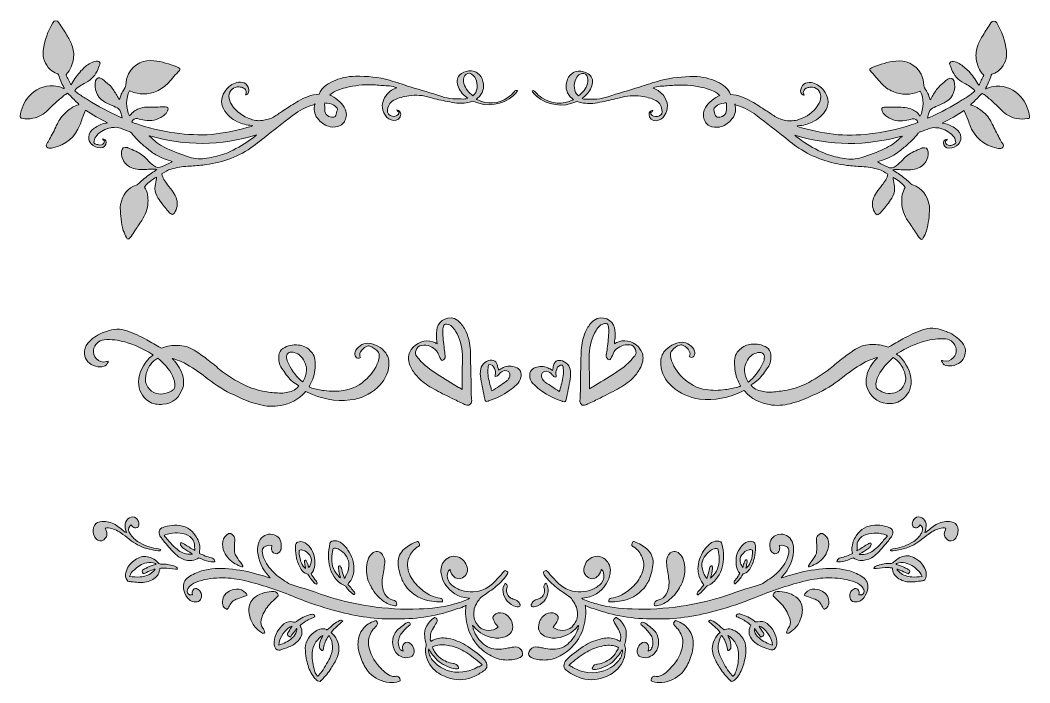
# Model space of a CAD drawing. Header units: inches. Extents: x 0.75 to 5.25, y 1.52 to 4.48.
import ezdxf

# ---------------------------------------------------------------- set-up
doc = ezdxf.new("R2010")
doc.units = ezdxf.units.IN
doc.header["$MEASUREMENT"] = 0
doc.layers.add('Calque 1', color=7, linetype='Continuous')

# ---------------------------------------------------------------- blocks, each defined once
blk = doc.blocks.new('block 2')
at = {"layer": 'Calque 1', "true_color": 0x975018}
h = blk.add_hatch(color=34, dxfattribs=at)
h.dxf.hatch_style = 2
edge = h.paths.add_edge_path()
edge.add_spline(control_points=[(2.0625, 4.1028), (2.0306, 4.0944), (2.0014, 4.0806), (1.975, 4.0625), (1.9333, 4.0333), (1.8931, 4), (1.8528, 3.9681), (1.8278, 3.9472), (1.8028, 3.9278), (1.775, 3.9083), (1.7097, 3.8639), (1.6389, 3.8403), (1.5611, 3.8319), (1.5389, 3.8292), (1.5167, 3.8278), (1.4944, 3.8264), (1.4694, 3.825), (1.4444, 3.8208), (1.4194, 3.8139), (1.4042, 3.8097), (1.3931, 3.8014), (1.3792, 3.7931), (1.3806, 3.7833), (1.3833, 3.775), (1.3875, 3.7681), (1.3931, 3.7597), (1.3986, 3.7528), (1.4042, 3.7444), (1.4125, 3.7333), (1.4208, 3.7222), (1.4292, 3.7111), (1.4361, 3.7014), (1.4417, 3.6903), (1.4444, 3.6792), (1.4514, 3.6569), (1.4458, 3.6375), (1.4347, 3.6181), (1.4306, 3.6111), (1.4222, 3.6097), (1.4167, 3.6153), (1.4153, 3.6167), (1.4139, 3.6194), (1.4111, 3.6208), (1.4, 3.6347), (1.3875, 3.65), (1.3764, 3.6639), (1.3694, 3.6736), (1.3625, 3.6833), (1.3569, 3.6944), (1.3486, 3.7083), (1.3458, 3.7222), (1.3486, 3.7389), (1.35, 3.75), (1.3528, 3.7611), (1.3542, 3.7722), (1.3542, 3.7736), (1.3542, 3.775), (1.3542, 3.7778), (1.3403, 3.7708), (1.3153, 3.7514), (1.3069, 3.7417), (1.3042, 3.7389), (1.3028, 3.7361), (1.3014, 3.7333), (1.3153, 3.7125), (1.3181, 3.6889), (1.3167, 3.6653), (1.3153, 3.6361), (1.3042, 3.6097), (1.2889, 3.5847), (1.2778, 3.5681), (1.2667, 3.5514), (1.2556, 3.5347), (1.2486, 3.525), (1.2431, 3.5153), (1.2361, 3.5069), (1.2306, 3.4986), (1.225, 3.5), (1.2208, 3.5083), (1.2153, 3.5181), (1.2111, 3.5292), (1.2069, 3.5403), (1.1972, 3.5736), (1.1944, 3.6069), (1.1931, 3.6403), (1.1931, 3.6458), (1.1931, 3.6514), (1.1944, 3.6556), (1.2028, 3.6986), (1.225, 3.7292), (1.2681, 3.7444), (1.2708, 3.7458), (1.2736, 3.7472), (1.2764, 3.75), (1.2917, 3.7653), (1.3083, 3.7792), (1.3264, 3.7917), (1.3347, 3.7972), (1.3431, 3.8028), (1.35, 3.8069), (1.3514, 3.8083), (1.3528, 3.8097), (1.3569, 3.8125), (1.3514, 3.8139), (1.3486, 3.8139), (1.3444, 3.8139), (1.3333, 3.8139), (1.3222, 3.8139), (1.3111, 3.8125), (1.3, 3.8125), (1.2875, 3.8111), (1.2764, 3.8125), (1.2653, 3.8125), (1.2542, 3.8153), (1.2444, 3.8194), (1.2153, 3.8306), (1.1958, 3.8611), (1.1986, 3.8917), (1.2, 3.9069), (1.2097, 3.9139), (1.225, 3.9097), (1.2264, 3.9097), (1.2278, 3.9083), (1.2292, 3.9083), (1.2403, 3.9042), (1.2514, 3.8986), (1.2625, 3.8931), (1.2819, 3.8847), (1.2986, 3.8722), (1.3125, 3.8569), (1.3222, 3.8472), (1.3319, 3.8375), (1.3417, 3.8292), (1.3514, 3.8194), (1.3694, 3.8194), (1.3806, 3.825), (1.3931, 3.8319), (1.4069, 3.8375), (1.4194, 3.8444), (1.4208, 3.8444), (1.4222, 3.8458), (1.425, 3.8472), (1.4208, 3.8486), (1.4194, 3.85), (1.4167, 3.85), (1.3917, 3.8583), (1.3653, 3.8681), (1.3431, 3.8833), (1.3278, 3.8931), (1.3139, 3.9056), (1.3, 3.9167), (1.2792, 3.9333), (1.2597, 3.9528), (1.2431, 3.975), (1.2403, 3.9778), (1.2375, 3.9806), (1.2333, 3.9819), (1.2208, 3.9861), (1.2069, 3.9903), (1.1944, 3.9958), (1.1847, 4), (1.1764, 4.0014), (1.1667, 4), (1.1611, 4), (1.1556, 3.9986), (1.1514, 3.9986), (1.1264, 3.9944), (1.1056, 3.9819), (1.0889, 3.9639), (1.0819, 3.9569), (1.0778, 3.9486), (1.0764, 3.9389), (1.075, 3.9306), (1.0778, 3.9278), (1.0847, 3.925), (1.0903, 3.9236), (1.0972, 3.9222), (1.1028, 3.9208), (1.1111, 3.9208), (1.1208, 3.9278), (1.1222, 3.9347), (1.1236, 3.9389), (1.1236, 3.9417), (1.1181, 3.9431), (1.1153, 3.9444), (1.1139, 3.9458), (1.1139, 3.9486), (1.1236, 3.9486), (1.1306, 3.9431), (1.1306, 3.9333), (1.1319, 3.9194), (1.1194, 3.9083), (1.1042, 3.9083), (1.0889, 3.9097), (1.075, 3.9153), (1.0639, 3.9264), (1.0556, 3.9347), (1.0514, 3.9444), (1.0528, 3.9556), (1.0528, 3.9736), (1.0625, 3.9861), (1.0764, 3.9958), (1.0917, 4.0069), (1.1083, 4.0153), (1.1278, 4.0181), (1.1306, 4.0181), (1.1319, 4.0194), (1.1361, 4.0208), (1.1014, 4.0375), (1.0694, 4.0556), (1.0389, 4.0764), (1.0375, 4.0736), (1.0361, 4.0722), (1.0347, 4.0694), (1.0306, 4.0597), (1.0264, 4.05), (1.0236, 4.0403), (1.0208, 4.0306), (1.0181, 4.0222), (1.0139, 4.0125), (0.9917, 3.9556), (0.9514, 3.9208), (0.8931, 3.9083), (0.8889, 3.9069), (0.8833, 3.9069), (0.8792, 3.9069), (0.8722, 3.9069), (0.8667, 3.9097), (0.8639, 3.9167), (0.8625, 3.9194), (0.8625, 3.9222), (0.8653, 3.9264), (0.8681, 3.9306), (0.8708, 3.9347), (0.8736, 3.9389), (0.8847, 3.9597), (0.8958, 3.9792), (0.9056, 4.0014), (0.9083, 4.0083), (0.9125, 4.0139), (0.9153, 4.0208), (0.9264, 4.0417), (0.9403, 4.0583), (0.9583, 4.0736), (0.9736, 4.0847), (0.9875, 4.0972), (1.0069, 4.1), (1.0069, 4.1), (1.0083, 4.1), (1.0083, 4.1014), (1.0083, 4.1028), (1.0069, 4.1028), (1.0069, 4.1042), (0.9944, 4.1167), (0.9806, 4.1306), (0.9681, 4.1431), (0.9653, 4.1458), (0.9611, 4.1486), (0.9583, 4.1528), (0.9528, 4.1486), (0.9472, 4.1458), (0.9417, 4.1417), (0.9292, 4.1306), (0.9153, 4.1194), (0.9028, 4.1083), (0.8917, 4.0986), (0.8819, 4.0875), (0.8722, 4.0778), (0.8528, 4.0583), (0.8306, 4.0458), (0.8042, 4.0403), (0.7875, 4.0375), (0.7708, 4.0375), (0.7556, 4.0403), (0.7486, 4.0417), (0.7472, 4.0444), (0.7472, 4.05), (0.7514, 4.0833), (0.7639, 4.1125), (0.7861, 4.1375), (0.8153, 4.1708), (0.8514, 4.1875), (0.8958, 4.1847), (0.9097, 4.1833), (0.925, 4.1833), (0.9375, 4.175), (0.9389, 4.1736), (0.9417, 4.1736), (0.9431, 4.1736), (0.9431, 4.175), (0.9431, 4.1764), (0.9417, 4.1778), (0.9319, 4.1958), (0.9236, 4.2153), (0.9181, 4.2347), (0.9167, 4.2389), (0.9139, 4.2403), (0.9111, 4.2403), (0.9, 4.2444), (0.8903, 4.25), (0.8806, 4.2583), (0.8569, 4.2819), (0.8458, 4.3097), (0.85, 4.3431), (0.8556, 4.3875), (0.8708, 4.4292), (0.8931, 4.4667), (0.9, 4.4778), (0.9125, 4.4778), (0.9194, 4.4667), (0.9306, 4.4486), (0.9431, 4.4306), (0.9542, 4.4125), (0.9639, 4.3972), (0.9722, 4.3833), (0.9778, 4.3667), (0.9847, 4.3472), (0.9875, 4.3278), (0.9847, 4.3069), (0.9806, 4.2806), (0.9722, 4.2569), (0.9528, 4.2361), (0.9514, 4.2347), (0.9514, 4.2347), (0.9514, 4.2333), (0.9583, 4.2194), (0.9667, 4.2042), (0.9736, 4.1889), (0.975, 4.1917), (0.9764, 4.1931), (0.9778, 4.1958), (0.9889, 4.2153), (1.0028, 4.2347), (1.0181, 4.2514), (1.0306, 4.2653), (1.0444, 4.2778), (1.0611, 4.2861), (1.0694, 4.2903), (1.0778, 4.2944), (1.0861, 4.2944), (1.0944, 4.2958), (1.1014, 4.2917), (1.1042, 4.2861), (1.1014, 4.2778), (1.0972, 4.2694), (1.0944, 4.2611), (1.0833, 4.2333), (1.0667, 4.2125), (1.0389, 4.1986), (1.0292, 4.1944), (1.0208, 4.1889), (1.0125, 4.1833), (1.0042, 4.1778), (0.9958, 4.1722), (0.9903, 4.1639), (0.9958, 4.1583), (1, 4.1542), (1.0069, 4.15), (1.0208, 4.1403), (1.0333, 4.1319), (1.0472, 4.1236), (1.0944, 4.0944), (1.1431, 4.0681), (1.1931, 4.0458), (1.1958, 4.0444), (1.1972, 4.0444), (1.2014, 4.0431), (1.2, 4.0458), (1.2, 4.0472), (1.2, 4.05), (1.1986, 4.0569), (1.1958, 4.0625), (1.1944, 4.0694), (1.1931, 4.075), (1.1903, 4.0792), (1.1861, 4.0819), (1.1778, 4.0889), (1.1667, 4.0931), (1.1569, 4.0972), (1.1431, 4.1028), (1.1306, 4.1083), (1.1181, 4.1167), (1.0889, 4.1347), (1.075, 4.1736), (1.0833, 4.2069), (1.0875, 4.2208), (1.1, 4.225), (1.1111, 4.2167), (1.1222, 4.2083), (1.1333, 4.1986), (1.1444, 4.1889), (1.1514, 4.1833), (1.1569, 4.1764), (1.1611, 4.1694), (1.1708, 4.1556), (1.1792, 4.1417), (1.1875, 4.1278), (1.1889, 4.1264), (1.1889, 4.125), (1.1903, 4.1236), (1.1986, 4.1528), (1.2, 4.1542), (1.2153, 4.1778), (1.2167, 4.1806), (1.2181, 4.1847), (1.2181, 4.1875), (1.2194, 4.2056), (1.2222, 4.2236), (1.2306, 4.2389), (1.2556, 4.2861), (1.3014, 4.3014), (1.3431, 4.2972), (1.3792, 4.2931), (1.4125, 4.2819), (1.4458, 4.2694), (1.4486, 4.2681), (1.4528, 4.2667), (1.4556, 4.2639), (1.4597, 4.2611), (1.4611, 4.2583), (1.4569, 4.2542), (1.4403, 4.2361), (1.425, 4.2167), (1.4083, 4.1986), (1.3931, 4.1833), (1.375, 4.1694), (1.3556, 4.1611), (1.3167, 4.1444), (1.2778, 4.1458), (1.2389, 4.1611), (1.2375, 4.1611), (1.2361, 4.1625), (1.2347, 4.1625), (1.2167, 4.1347), (1.2181, 4.0819), (1.2347, 4.0514), (1.2361, 4.0528), (1.2361, 4.0542), (1.2375, 4.0542), (1.2472, 4.0681), (1.2611, 4.0778), (1.2764, 4.0833), (1.2875, 4.0875), (1.2986, 4.0903), (1.3097, 4.0903), (1.3375, 4.0903), (1.3653, 4.0903), (1.3917, 4.0917), (1.3931, 4.0917), (1.3944, 4.0917), (1.3944, 4.0917), (1.4056, 4.0903), (1.4097, 4.0847), (1.4042, 4.0736), (1.4028, 4.0694), (1.4, 4.0653), (1.3972, 4.0625), (1.3931, 4.0583), (1.3889, 4.0528), (1.3833, 4.05), (1.3583, 4.0319), (1.3306, 4.0264), (1.3014, 4.0319), (1.2903, 4.0333), (1.2806, 4.0361), (1.2694, 4.0389), (1.2597, 4.0417), (1.2486, 4.0347), (1.2444, 4.025), (1.2458, 4.0236), (1.2472, 4.0236), (1.2486, 4.0222), (1.2583, 4.0181), (1.2681, 4.0153), (1.2792, 4.0111), (1.3375, 3.9917), (1.3972, 3.9792), (1.4583, 3.9722), (1.5125, 3.9667), (1.5667, 3.9639), (1.6208, 3.9708), (1.6736, 3.9778), (1.7264, 3.9889), (1.7764, 4.0042), (1.7792, 4.0056), (1.7806, 4.0056), (1.7833, 4.0069), (1.7819, 4.0083), (1.7806, 4.0083), (1.7792, 4.0083), (1.7569, 4.0097), (1.7361, 4.0153), (1.7153, 4.025), (1.6903, 4.0375), (1.6681, 4.0556), (1.6542, 4.0806), (1.6458, 4.0958), (1.6431, 4.1111), (1.6458, 4.1278), (1.6486, 4.1417), (1.6542, 4.1542), (1.6639, 4.1653), (1.6764, 4.1819), (1.6917, 4.1944), (1.7125, 4.2), (1.7347, 4.2056), (1.7597, 4.1986), (1.7667, 4.1694), (1.7681, 4.1611), (1.7639, 4.15), (1.7569, 4.1458), (1.7556, 4.1444), (1.7542, 4.1458), (1.7514, 4.1444), (1.7528, 4.15), (1.7556, 4.1556), (1.7542, 4.1611), (1.7514, 4.1694), (1.7458, 4.175), (1.7375, 4.1778), (1.7333, 4.1792), (1.7278, 4.1792), (1.7236, 4.1806), (1.6972, 4.1819), (1.6792, 4.1653), (1.6778, 4.1389), (1.6778, 4.1236), (1.6819, 4.1111), (1.6903, 4.1), (1.7111, 4.0694), (1.7403, 4.0486), (1.7764, 4.0361), (1.7944, 4.0292), (1.8139, 4.0278), (1.8333, 4.0319), (1.85, 4.0347), (1.8667, 4.0389), (1.8819, 4.05), (1.8958, 4.0583), (1.9083, 4.0667), (1.9222, 4.0764), (1.9431, 4.0903), (1.9653, 4.1042), (1.9861, 4.1167), (2.0139, 4.1333), (2.0444, 4.1458), (2.0792, 4.1486), (2.0847, 4.1611), (2.0917, 4.1722), (2.1028, 4.1806), (2.1139, 4.1903), (2.125, 4.1972), (2.1389, 4.2042), (2.1708, 4.2194), (2.2056, 4.2278), (2.2417, 4.2278), (2.2931, 4.2278), (2.3444, 4.225), (2.3931, 4.2097), (2.4236, 4.2014), (2.4542, 4.1903), (2.4861, 4.1806), (2.5333, 4.1667), (2.5792, 4.1528), (2.6264, 4.1375), (2.6583, 4.1264), (2.6917, 4.1264), (2.725, 4.1264), (2.7306, 4.1264), (2.7361, 4.1278), (2.7417, 4.1306), (2.7375, 4.1347), (2.7333, 4.1375), (2.7292, 4.1403), (2.7125, 4.1542), (2.7, 4.1722), (2.6958, 4.1944), (2.6917, 4.2139), (2.6986, 4.2306), (2.7139, 4.2403), (2.7278, 4.2486), (2.7431, 4.2528), (2.7583, 4.2514), (2.7681, 4.2514), (2.7778, 4.2472), (2.7861, 4.2417), (2.8111, 4.225), (2.8167, 4.1861), (2.8097, 4.1653), (2.8056, 4.1514), (2.7972, 4.1403), (2.7861, 4.1306), (2.7847, 4.1292), (2.7819, 4.1264), (2.7792, 4.125), (2.7806, 4.1236), (2.7806, 4.1236), (2.7819, 4.1236), (2.8306, 4.1014), (2.8764, 4.1028), (2.9208, 4.1333), (2.9319, 4.1403), (2.9417, 4.15), (2.95, 4.1597), (2.9528, 4.1639), (2.9569, 4.1667), (2.9639, 4.1639), (2.9625, 4.1611), (2.9611, 4.1583), (2.9597, 4.1569), (2.9542, 4.1514), (2.95, 4.1458), (2.9444, 4.1403), (2.8986, 4.1), (2.825, 4.0889), (2.7694, 4.1153), (2.7653, 4.1167), (2.7625, 4.1167), (2.7583, 4.1153), (2.7375, 4.1083), (2.7153, 4.1056), (2.6931, 4.1083), (2.6792, 4.1097), (2.6653, 4.1125), (2.6514, 4.1153), (2.6264, 4.1208), (2.6, 4.125), (2.575, 4.1333), (2.5431, 4.1431), (2.5125, 4.1458), (2.4792, 4.1403), (2.4556, 4.1375), (2.4333, 4.1319), (2.4125, 4.1208), (2.3931, 4.1111), (2.3847, 4.0931), (2.3847, 4.0722), (2.3847, 4.0667), (2.3861, 4.0625), (2.3889, 4.0583), (2.3972, 4.05), (2.4125, 4.0458), (2.4236, 4.0514), (2.4306, 4.0542), (2.4347, 4.0583), (2.4361, 4.0667), (2.4319, 4.0708), (2.4264, 4.0708), (2.4264, 4.0778), (2.4375, 4.075), (2.4431, 4.0681), (2.4431, 4.0583), (2.4431, 4.0417), (2.4278, 4.0278), (2.4111, 4.0306), (2.3958, 4.0333), (2.3833, 4.0403), (2.375, 4.0528), (2.3542, 4.0833), (2.3583, 4.1167), (2.3778, 4.1417), (2.3889, 4.1569), (2.4028, 4.1681), (2.4208, 4.175), (2.4222, 4.175), (2.4236, 4.1764), (2.425, 4.1778), (2.4139, 4.1806), (2.4042, 4.1833), (2.3931, 4.1847), (2.3722, 4.1861), (2.3514, 4.1875), (2.3306, 4.1889), (2.2917, 4.1917), (2.2514, 4.1889), (2.2139, 4.1806), (2.1917, 4.175), (2.1681, 4.1694), (2.1472, 4.1583), (2.1403, 4.1542), (2.1347, 4.1514), (2.1278, 4.1444), (2.1306, 4.1431), (2.1333, 4.1417), (2.1347, 4.1403), (2.1486, 4.1333), (2.1611, 4.125), (2.1722, 4.1139), (2.1819, 4.1042), (2.1903, 4.0931), (2.1958, 4.0806), (2.2, 4.0708), (2.2028, 4.0597), (2.2, 4.0486), (2.1972, 4.0306), (2.1903, 4.0167), (2.1736, 4.0083), (2.1597, 4.0014), (2.1444, 4), (2.1292, 4.0028), (2.1083, 4.0069), (2.0917, 4.0181), (2.0778, 4.0333), (2.0611, 4.0514), (2.0542, 4.0736), (2.0583, 4.0972), (2.0583, 4.1), (2.0583, 4.1028), (2.0597, 4.1056), (2.0653, 4.1028), (2.0639, 4.1028), (2.0625, 4.1028)], knot_values=[0, 0, 0, 0, 1, 1, 1, 2, 2, 2, 3, 3, 3, 4, 4, 4, 5, 5, 5, 6, 6, 6, 7, 7, 7, 8, 8, 8, 9, 9, 9, 10, 10, 10, 11, 11, 11, 12, 12, 12, 13, 13, 13, 14, 14, 14, 15, 15, 15, 16, 16, 16, 17, 17, 17, 18, 18, 18, 19, 19, 19, 20, 20, 20, 21, 21, 21, 22, 22, 22, 23, 23, 23, 24, 24, 24, 25, 25, 25, 26, 26, 26, 27, 27, 27, 28, 28, 28, 29, 29, 29, 30, 30, 30, 31, 31, 31, 32, 32, 32, 33, 33, 33, 34, 34, 34, 35, 35, 35, 36, 36, 36, 37, 37, 37, 38, 38, 38, 39, 39, 39, 40, 40, 40, 41, 41, 41, 42, 42, 42, 43, 43, 43, 44, 44, 44, 45, 45, 45, 46, 46, 46, 47, 47, 47, 48, 48, 48, 49, 49, 49, 50, 50, 50, 51, 51, 51, 52, 52, 52, 53, 53, 53, 54, 54, 54, 55, 55, 55, 56, 56, 56, 57, 57, 57, 58, 58, 58, 59, 59, 59, 60, 60, 60, 61, 61, 61, 62, 62, 62, 63, 63, 63, 64, 64, 64, 65, 65, 65, 66, 66, 66, 67, 67, 67, 68, 68, 68, 69, 69, 69, 70, 70, 70, 71, 71, 71, 72, 72, 72, 73, 73, 73, 74, 74, 74, 75, 75, 75, 76, 76, 76, 77, 77, 77, 78, 78, 78, 79, 79, 79, 80, 80, 80, 81, 81, 81, 82, 82, 82, 83, 83, 83, 84, 84, 84, 85, 85, 85, 86, 86, 86, 87, 87, 87, 88, 88, 88, 89, 89, 89, 90, 90, 90, 91, 91, 91, 92, 92, 92, 93, 93, 93, 94, 94, 94, 95, 95, 95, 96, 96, 96, 97, 97, 97, 98, 98, 98, 99, 99, 99, 100, 100, 100, 101, 101, 101, 102, 102, 102, 103, 103, 103, 104, 104, 104, 105, 105, 105, 106, 106, 106, 107, 107, 107, 108, 108, 108, 109, 109, 109, 110, 110, 110, 111, 111, 111, 112, 112, 112, 113, 113, 113, 114, 114, 114, 115, 115, 115, 116, 116, 116, 117, 117, 117, 118, 118, 118, 119, 119, 119, 120, 120, 120, 121, 121, 121, 122, 122, 122, 123, 123, 123, 124, 124, 124, 125, 125, 125, 126, 126, 126, 127, 127, 127, 128, 128, 128, 129, 129, 129, 130, 130, 130, 131, 131, 131, 132, 132, 132, 133, 133, 133, 134, 134, 134, 135, 135, 135, 136, 136, 136, 137, 137, 137, 138, 138, 138, 139, 139, 139, 140, 140, 140, 141, 141, 141, 142, 142, 142, 143, 143, 143, 144, 144, 144, 145, 145, 145, 146, 146, 146, 147, 147, 147, 148, 148, 148, 149, 149, 149, 150, 150, 150, 151, 151, 151, 152, 152, 152, 153, 153, 153, 154, 154, 154, 155, 155, 155, 156, 156, 156, 157, 157, 157, 158, 158, 158, 159, 159, 159, 160, 160, 160, 161, 161, 161, 162, 162, 162, 163, 163, 163, 164, 164, 164, 165, 165, 165, 166, 166, 166, 167, 167, 167, 168, 168, 168, 169, 169, 169, 170, 170, 170, 171, 171, 171, 172, 172, 172, 173, 173, 173, 174, 174, 174, 175, 175, 175, 176, 176, 176, 177, 177, 177, 178, 178, 178, 179, 179, 179, 180, 180, 180, 181, 181, 181, 182, 182, 182, 183, 183, 183, 184, 184, 184, 185, 185, 185, 186, 186, 186, 187, 187, 187, 188, 188, 188, 189, 189, 189, 190, 190, 190, 191, 191, 191, 192, 192, 192, 193, 193, 193, 194, 194, 194, 195, 195, 195, 196, 196, 196, 197, 197, 197, 198, 198, 198, 199, 199, 199, 200, 200, 200, 201, 201, 201, 202, 202, 202, 203, 203, 203, 204, 204, 204, 205, 205, 205, 206, 206, 206, 207, 207, 207, 208, 208, 208, 209, 209, 209, 210, 210, 210, 211, 211, 211, 212, 212, 212, 213, 213, 213, 214, 214, 214, 215, 215, 215, 216, 216, 216, 217, 217, 217, 218, 218, 218, 219, 219, 219, 220, 220, 220, 221, 221, 221, 222, 222, 222, 223, 223, 223, 224, 224, 224, 225, 225, 225, 226, 226, 226, 227, 227, 227, 228, 228, 228, 229, 229, 229, 230, 230, 230, 231, 231, 231, 232, 232, 232, 233, 233, 233, 234, 234, 234, 235, 235, 235, 236, 236, 236, 237, 237, 237, 237], degree=3, periodic=1)
edge = h.paths.add_edge_path()
edge.add_spline(control_points=[(1.3236, 3.9625), (1.3236, 3.9625), (1.3236, 3.9611), (1.3222, 3.9611), (1.325, 3.9583), (1.3278, 3.9556), (1.3306, 3.9542), (1.3514, 3.9333), (1.375, 3.9181), (1.4014, 3.9056), (1.4347, 3.8903), (1.4681, 3.8778), (1.5014, 3.8667), (1.5264, 3.8583), (1.5528, 3.8583), (1.5792, 3.8625), (1.6056, 3.8667), (1.6319, 3.8736), (1.6583, 3.8819), (1.6708, 3.8861), (1.6833, 3.8917), (1.6958, 3.8986), (1.7306, 3.9153), (1.7625, 3.9361), (1.7931, 3.9597), (1.7944, 3.9611), (1.7972, 3.9625), (1.7986, 3.9639), (1.7986, 3.9639), (1.7986, 3.9653), (1.8, 3.9667), (1.6417, 3.9167), (1.4819, 3.9167), (1.3236, 3.9625)], knot_values=[0, 0, 0, 0, 1, 1, 1, 2, 2, 2, 3, 3, 3, 4, 4, 4, 5, 5, 5, 6, 6, 6, 7, 7, 7, 8, 8, 8, 9, 9, 9, 10, 10, 10, 11, 11, 11, 11], degree=3, periodic=1)
edge = h.paths.add_edge_path()
edge.add_spline(control_points=[(2.7833, 4.175), (2.7847, 4.1903), (2.7833, 4.2042), (2.7764, 4.2181), (2.7722, 4.2264), (2.7667, 4.2319), (2.7583, 4.2375), (2.7472, 4.2444), (2.7361, 4.2417), (2.7292, 4.2306), (2.7222, 4.2194), (2.7208, 4.2083), (2.725, 4.1958), (2.7319, 4.1722), (2.7458, 4.1556), (2.7653, 4.1403), (2.775, 4.15), (2.7819, 4.1611), (2.7833, 4.175)], knot_values=[0, 0, 0, 0, 1, 1, 1, 2, 2, 2, 3, 3, 3, 4, 4, 4, 5, 5, 5, 6, 6, 6, 6], degree=3, periodic=1)
edge = h.paths.add_edge_path()
edge.add_spline(control_points=[(2.1042, 4.1), (2.1042, 4.0903), (2.1056, 4.0806), (2.1056, 4.0708), (2.1069, 4.0597), (2.1139, 4.0528), (2.1236, 4.0486), (2.1306, 4.0458), (2.1375, 4.0458), (2.1458, 4.0458), (2.15, 4.0458), (2.1528, 4.0486), (2.1542, 4.0528), (2.1569, 4.0611), (2.1583, 4.0694), (2.1611, 4.0778), (2.1625, 4.0833), (2.1583, 4.0875), (2.1542, 4.0917), (2.1431, 4.1014), (2.1306, 4.1069), (2.1153, 4.1083), (2.1125, 4.1083), (2.1083, 4.1083), (2.1056, 4.1097), (2.1056, 4.1056), (2.1042, 4.1028), (2.1042, 4.1)], knot_values=[0, 0, 0, 0, 1, 1, 1, 2, 2, 2, 3, 3, 3, 4, 4, 4, 5, 5, 5, 6, 6, 6, 7, 7, 7, 8, 8, 8, 9, 9, 9, 9], degree=3, periodic=1)
h = blk.add_hatch(color=34, dxfattribs=at)
h.dxf.hatch_style = 2
edge = h.paths.add_edge_path()
edge.add_spline(control_points=[(3.9333, 4.1042), (3.9333, 4.1014), (3.9333, 4.0986), (3.9347, 4.0958), (3.9389, 4.0708), (3.9319, 4.05), (3.9153, 4.0319), (3.9014, 4.0167), (3.8847, 4.0056), (3.8639, 4.0014), (3.8486, 3.9986), (3.8333, 4), (3.8194, 4.0069), (3.8028, 4.0153), (3.7958, 4.0292), (3.7931, 4.0472), (3.7917, 4.0583), (3.7931, 4.0694), (3.7972, 4.0792), (3.8028, 4.0917), (3.8111, 4.1028), (3.8208, 4.1125), (3.8319, 4.1236), (3.8444, 4.1319), (3.8583, 4.1389), (3.8611, 4.1403), (3.8625, 4.1417), (3.8653, 4.1431), (3.8583, 4.1486), (3.8528, 4.1528), (3.8458, 4.1569), (3.825, 4.1681), (3.8028, 4.175), (3.7792, 4.1792), (3.7403, 4.1875), (3.7014, 4.1903), (3.6625, 4.1875), (3.6417, 4.1861), (3.6208, 4.1847), (3.6, 4.1833), (3.5889, 4.1819), (3.5792, 4.1806), (3.5681, 4.1764), (3.5694, 4.175), (3.5708, 4.175), (3.5722, 4.1736), (3.5889, 4.1667), (3.6042, 4.1556), (3.6153, 4.1403), (3.6347, 4.1139), (3.6389, 4.0819), (3.6181, 4.0514), (3.6097, 4.0389), (3.5972, 4.0319), (3.5819, 4.0292), (3.5653, 4.0264), (3.55, 4.0403), (3.55, 4.0569), (3.55, 4.0681), (3.5556, 4.0736), (3.5667, 4.0764), (3.5667, 4.0694), (3.5611, 4.0694), (3.5569, 4.0653), (3.5583, 4.0569), (3.5625, 4.0528), (3.5694, 4.05), (3.5806, 4.0458), (3.5958, 4.0486), (3.6042, 4.0569), (3.6083, 4.0611), (3.6083, 4.0653), (3.6083, 4.0708), (3.6069, 4.0917), (3.6, 4.1097), (3.5806, 4.1194), (3.5597, 4.1306), (3.5375, 4.1361), (3.5139, 4.1389), (3.4819, 4.1431), (3.45, 4.1417), (3.4181, 4.1319), (3.3931, 4.125), (3.3667, 4.1194), (3.3417, 4.1139), (3.3278, 4.1111), (3.3139, 4.1083), (3.3, 4.1069), (3.2778, 4.1056), (3.2556, 4.1069), (3.2347, 4.1139), (3.2306, 4.1153), (3.2264, 4.1153), (3.2236, 4.1139), (3.1681, 4.0875), (3.0944, 4.0986), (3.0486, 4.1389), (3.0431, 4.1444), (3.0375, 4.15), (3.0333, 4.1556), (3.0319, 4.1569), (3.0306, 4.1597), (3.0292, 4.1625), (3.0361, 4.1653), (3.0389, 4.1625), (3.0431, 4.1583), (3.0514, 4.1486), (3.0611, 4.1389), (3.0722, 4.1319), (3.1167, 4.1028), (3.1639, 4.1), (3.2111, 4.1222), (3.2125, 4.1222), (3.2125, 4.1236), (3.2139, 4.1236), (3.2111, 4.125), (3.2097, 4.1278), (3.2069, 4.1292), (3.1958, 4.1389), (3.1875, 4.15), (3.1833, 4.1639), (3.1764, 4.1847), (3.1819, 4.2236), (3.2069, 4.2403), (3.2153, 4.2458), (3.2236, 4.25), (3.2347, 4.25), (3.2514, 4.2514), (3.2653, 4.2472), (3.2792, 4.2389), (3.2944, 4.2292), (3.3014, 4.2111), (3.2972, 4.1931), (3.2931, 4.1708), (3.2806, 4.1542), (3.2639, 4.1389), (3.2597, 4.1361), (3.2569, 4.1333), (3.2514, 4.1292), (3.2569, 4.1264), (3.2625, 4.125), (3.2681, 4.125), (3.3014, 4.125), (3.3347, 4.125), (3.3667, 4.1361), (3.4125, 4.1514), (3.4597, 4.1653), (3.5069, 4.1792), (3.5375, 4.1889), (3.5681, 4.2), (3.6, 4.2083), (3.65, 4.2222), (3.7, 4.2264), (3.7514, 4.2264), (3.7875, 4.2264), (3.8222, 4.2181), (3.8542, 4.2028), (3.8667, 4.1972), (3.8792, 4.1889), (3.8903, 4.1792), (3.9014, 4.1708), (3.9083, 4.1597), (3.9139, 4.1472), (3.9472, 4.1444), (3.9778, 4.1319), (4.0069, 4.1153), (4.0292, 4.1028), (4.05, 4.0889), (4.0708, 4.075), (4.0847, 4.0667), (4.0972, 4.0583), (4.1111, 4.0486), (4.1264, 4.0389), (4.1417, 4.0347), (4.1597, 4.0306), (4.1792, 4.0264), (4.1986, 4.0292), (4.2167, 4.0347), (4.2528, 4.0472), (4.2819, 4.0667), (4.3028, 4.0986), (4.3111, 4.1111), (4.3153, 4.1236), (4.3153, 4.1375), (4.3139, 4.1639), (4.2958, 4.1806), (4.2694, 4.1792), (4.2653, 4.1792), (4.2597, 4.1778), (4.2556, 4.1764), (4.2472, 4.175), (4.2417, 4.1681), (4.2389, 4.1597), (4.2361, 4.1542), (4.2389, 4.15), (4.2417, 4.1431), (4.2389, 4.1431), (4.2375, 4.1431), (4.2361, 4.1444), (4.2278, 4.1486), (4.2236, 4.1597), (4.2264, 4.1681), (4.2333, 4.1972), (4.2583, 4.2042), (4.2806, 4.1986), (4.3, 4.1931), (4.3167, 4.1806), (4.3292, 4.1639), (4.3375, 4.1528), (4.3444, 4.1403), (4.3472, 4.1264), (4.35, 4.1097), (4.3472, 4.0931), (4.3389, 4.0792), (4.325, 4.0542), (4.3028, 4.0361), (4.2778, 4.0236), (4.2583, 4.0139), (4.2375, 4.0083), (4.2139, 4.0069), (4.2125, 4.0069), (4.2111, 4.0069), (4.2097, 4.0056), (4.2125, 4.0042), (4.2139, 4.0042), (4.2167, 4.0028), (4.2681, 3.9861), (4.3194, 3.9764), (4.3722, 3.9694), (4.4264, 3.9625), (4.4806, 3.9653), (4.5347, 3.9708), (4.5958, 3.9778), (4.6556, 3.9903), (4.7139, 4.0097), (4.7236, 4.0125), (4.7347, 4.0167), (4.7444, 4.0208), (4.7458, 4.0208), (4.7472, 4.0222), (4.7486, 4.0236), (4.7458, 4.0333), (4.7347, 4.0389), (4.7236, 4.0375), (4.7125, 4.0347), (4.7028, 4.0319), (4.6917, 4.0306), (4.6625, 4.0264), (4.6347, 4.0306), (4.6097, 4.0486), (4.6042, 4.0528), (4.6, 4.0569), (4.5958, 4.0611), (4.5931, 4.0639), (4.5903, 4.0681), (4.5889, 4.0722), (4.5847, 4.0833), (4.5875, 4.0889), (4.5986, 4.0903), (4.6, 4.0903), (4.6014, 4.0903), (4.6014, 4.0903), (4.6292, 4.0903), (4.6569, 4.0903), (4.6833, 4.0889), (4.6944, 4.0889), (4.7056, 4.0861), (4.7167, 4.0819), (4.7333, 4.0764), (4.7458, 4.0681), (4.7556, 4.0528), (4.7569, 4.0514), (4.7569, 4.05), (4.7583, 4.05), (4.775, 4.0806), (4.7764, 4.1333), (4.7583, 4.1611), (4.7569, 4.1611), (4.7556, 4.1597), (4.7542, 4.1597), (4.7153, 4.1444), (4.6764, 4.1431), (4.6375, 4.1597), (4.6167, 4.1681), (4.6, 4.1806), (4.5847, 4.1972), (4.5681, 4.2153), (4.5528, 4.2333), (4.5361, 4.2528), (4.5319, 4.2569), (4.5333, 4.2597), (4.5375, 4.2625), (4.5403, 4.2639), (4.5431, 4.2667), (4.5472, 4.2681), (4.5806, 4.2806), (4.6139, 4.2917), (4.65, 4.2958), (4.6903, 4.3), (4.7375, 4.2847), (4.7625, 4.2375), (4.7708, 4.2208), (4.7736, 4.2042), (4.775, 4.1861), (4.775, 4.1833), (4.7764, 4.1792), (4.7778, 4.1764), (4.7931, 4.1528), (4.7944, 4.1514), (4.8028, 4.1222), (4.8042, 4.1236), (4.8056, 4.125), (4.8056, 4.1264), (4.8139, 4.1403), (4.8222, 4.1542), (4.8319, 4.1681), (4.8361, 4.175), (4.8431, 4.1819), (4.8486, 4.1875), (4.8597, 4.1972), (4.8708, 4.2056), (4.8819, 4.2153), (4.8931, 4.2236), (4.9069, 4.2181), (4.9097, 4.2056), (4.9194, 4.1722), (4.9056, 4.1333), (4.875, 4.1153), (4.8625, 4.1069), (4.8486, 4.1028), (4.8361, 4.0958), (4.8264, 4.0917), (4.8153, 4.0875), (4.8069, 4.0806), (4.8028, 4.0778), (4.8, 4.0736), (4.7986, 4.0681), (4.7972, 4.0611), (4.7944, 4.0556), (4.7931, 4.0486), (4.7931, 4.0472), (4.7917, 4.0444), (4.7917, 4.0417), (4.7944, 4.0431), (4.7972, 4.0431), (4.8, 4.0444), (4.85, 4.0667), (4.9, 4.0931), (4.9458, 4.1222), (4.9597, 4.1306), (4.9736, 4.1389), (4.9861, 4.1486), (4.9917, 4.1528), (4.9972, 4.1583), (5.0028, 4.1625), (4.9958, 4.1708), (4.9889, 4.1778), (4.9806, 4.1819), (4.9722, 4.1875), (4.9625, 4.1931), (4.9542, 4.1972), (4.9264, 4.2097), (4.9097, 4.2319), (4.8986, 4.2597), (4.8958, 4.2681), (4.8917, 4.2764), (4.8889, 4.2847), (4.8917, 4.2903), (4.8986, 4.2944), (4.9069, 4.2931), (4.9167, 4.2917), (4.925, 4.2889), (4.9319, 4.2847), (4.9486, 4.275), (4.9611, 4.2625), (4.975, 4.25), (4.9903, 4.2333), (5.0042, 4.2153), (5.0153, 4.1944), (5.0167, 4.1931), (5.0181, 4.1903), (5.0194, 4.1875), (5.0278, 4.2028), (5.0347, 4.2167), (5.0417, 4.2319), (5.0417, 4.2333), (5.0403, 4.2347), (5.0403, 4.2347), (5.0208, 4.2542), (5.0125, 4.2778), (5.0083, 4.3056), (5.0056, 4.3264), (5.0083, 4.3458), (5.0153, 4.3653), (5.0208, 4.3819), (5.0306, 4.3972), (5.0389, 4.4111), (5.05, 4.4292), (5.0625, 4.4472), (5.0736, 4.4653), (5.0806, 4.4764), (5.0944, 4.4764), (5.1, 4.4653), (5.1222, 4.4264), (5.1375, 4.3861), (5.1431, 4.3417), (5.1472, 4.3083), (5.1361, 4.2806), (5.1125, 4.2569), (5.1042, 4.2486), (5.0944, 4.2431), (5.0819, 4.2389), (5.0792, 4.2375), (5.0764, 4.2375), (5.075, 4.2333), (5.0694, 4.2125), (5.0625, 4.1944), (5.0514, 4.1764), (5.0514, 4.175), (5.0514, 4.175), (5.05, 4.1722), (5.0528, 4.1722), (5.0542, 4.1722), (5.0556, 4.1736), (5.0681, 4.1819), (5.0833, 4.1819), (5.0972, 4.1833), (5.1417, 4.1861), (5.1778, 4.1694), (5.2069, 4.1361), (5.2292, 4.1111), (5.2417, 4.0819), (5.2458, 4.0486), (5.2472, 4.0417), (5.2458, 4.0403), (5.2375, 4.0389), (5.2208, 4.0361), (5.2056, 4.0361), (5.1889, 4.0389), (5.1625, 4.0444), (5.1389, 4.0569), (5.1208, 4.0764), (5.1111, 4.0861), (5.1014, 4.0972), (5.0903, 4.1069), (5.0778, 4.1181), (5.0653, 4.1292), (5.0514, 4.1403), (5.0472, 4.1444), (5.0417, 4.1472), (5.0347, 4.1514), (5.0306, 4.1486), (5.0278, 4.1458), (5.025, 4.1417), (5.0125, 4.1292), (4.9986, 4.1153), (4.9861, 4.1028), (4.9847, 4.1014), (4.9847, 4.1014), (4.9847, 4.1), (4.9847, 4.1), (4.9861, 4.0986), (4.9861, 4.0986), (5.0056, 4.0944), (5.0194, 4.0833), (5.0347, 4.0722), (5.0528, 4.0583), (5.0681, 4.0403), (5.0778, 4.0194), (5.0806, 4.0125), (5.0847, 4.0069), (5.0875, 4), (5.0972, 3.9792), (5.1083, 3.9583), (5.1194, 3.9375), (5.1222, 3.9333), (5.125, 3.9292), (5.1278, 3.925), (5.1306, 3.9222), (5.1306, 3.9194), (5.1292, 3.9153), (5.1264, 3.9083), (5.1208, 3.9056), (5.1139, 3.9056), (5.1097, 3.9056), (5.1042, 3.9069), (5.1, 3.9069), (5.0417, 3.9208), (5, 3.9556), (4.9792, 4.0111), (4.9764, 4.0194), (4.9736, 4.0292), (4.9694, 4.0389), (4.9653, 4.0486), (4.9625, 4.0583), (4.9583, 4.0681), (4.9569, 4.0694), (4.9556, 4.0722), (4.9542, 4.075), (4.9236, 4.0542), (4.8917, 4.0361), (4.8569, 4.0194), (4.8611, 4.0181), (4.8639, 4.0181), (4.8653, 4.0167), (4.8847, 4.0139), (4.9014, 4.0056), (4.9167, 3.9944), (4.9306, 3.9847), (4.9389, 3.9722), (4.9403, 3.9542), (4.9403, 3.9431), (4.9361, 3.9333), (4.9292, 3.925), (4.9181, 3.9139), (4.9042, 3.9083), (4.8889, 3.9069), (4.8736, 3.9056), (4.8611, 3.9181), (4.8625, 3.9319), (4.8625, 3.9417), (4.8694, 3.9472), (4.8792, 3.9472), (4.8806, 3.9444), (4.8778, 3.9431), (4.875, 3.9417), (4.8708, 3.9403), (4.8708, 3.9375), (4.8708, 3.9333), (4.8722, 3.9264), (4.8819, 3.9194), (4.8903, 3.9194), (4.8958, 3.9194), (4.9028, 3.9208), (4.9083, 3.9236), (4.9153, 3.9264), (4.9181, 3.9292), (4.9167, 3.9375), (4.9153, 3.9472), (4.9111, 3.9556), (4.9042, 3.9625), (4.8875, 3.9806), (4.8667, 3.9917), (4.8417, 3.9972), (4.8361, 3.9986), (4.8319, 3.9986), (4.8264, 3.9986), (4.8167, 4), (4.8069, 3.9972), (4.7986, 3.9944), (4.7861, 3.9889), (4.7722, 3.9847), (4.7597, 3.9806), (4.7556, 3.9792), (4.7528, 3.9778), (4.75, 3.9736), (4.7333, 3.9514), (4.7139, 3.9333), (4.6931, 3.9153), (4.6792, 3.9042), (4.6653, 3.8931), (4.65, 3.8819), (4.6278, 3.8667), (4.6014, 3.8583), (4.5764, 3.8486), (4.5736, 3.8472), (4.5708, 3.8472), (4.5681, 3.8458), (4.5708, 3.8444), (4.5722, 3.8444), (4.5736, 3.8431), (4.5861, 3.8361), (4.6, 3.8306), (4.6125, 3.8236), (4.625, 3.8167), (4.6417, 3.8181), (4.6514, 3.8278), (4.6611, 3.8375), (4.6708, 3.8458), (4.6806, 3.8556), (4.6944, 3.8708), (4.7111, 3.8833), (4.7306, 3.8917), (4.7417, 3.8972), (4.7528, 3.9014), (4.7639, 3.9069), (4.7653, 3.9069), (4.7667, 3.9083), (4.7681, 3.9083), (4.7833, 3.9125), (4.7931, 3.9056), (4.7944, 3.8903), (4.7972, 3.8597), (4.7778, 3.8292), (4.7486, 3.8181), (4.7389, 3.8139), (4.7278, 3.8111), (4.7167, 3.8111), (4.7056, 3.8111), (4.6931, 3.8111), (4.6819, 3.8111), (4.6708, 3.8111), (4.6597, 3.8125), (4.6486, 3.8125), (4.6458, 3.8125), (4.6417, 3.8111), (4.6361, 3.8111), (4.6389, 3.8083), (4.6403, 3.8069), (4.6431, 3.8056), (4.6514, 3.8), (4.6597, 3.7944), (4.6667, 3.7903), (4.6847, 3.7778), (4.7014, 3.7639), (4.7167, 3.7486), (4.7194, 3.7458), (4.7222, 3.7444), (4.725, 3.7431), (4.7681, 3.7292), (4.7903, 3.6986), (4.7986, 3.6542), (4.8, 3.6486), (4.8, 3.6444), (4.8, 3.6389), (4.8, 3.6056), (4.7958, 3.5708), (4.7861, 3.5389), (4.7833, 3.5278), (4.7778, 3.5167), (4.7722, 3.5069), (4.7681, 3.4986), (4.7625, 3.4986), (4.7569, 3.5056), (4.75, 3.5139), (4.7431, 3.5236), (4.7375, 3.5333), (4.7264, 3.55), (4.7153, 3.5667), (4.7042, 3.5833), (4.6875, 3.6069), (4.6778, 3.6347), (4.6764, 3.6639), (4.675, 3.6875), (4.6792, 3.7111), (4.6917, 3.7319), (4.6903, 3.7347), (4.6889, 3.7375), (4.6861, 3.7403), (4.6778, 3.75), (4.6528, 3.7694), (4.6389, 3.7764), (4.6389, 3.7736), (4.6389, 3.7722), (4.6389, 3.7708), (4.6403, 3.7597), (4.6431, 3.7486), (4.6444, 3.7375), (4.6458, 3.7222), (4.6431, 3.7069), (4.6361, 3.6931), (4.6306, 3.6819), (4.6236, 3.6722), (4.6167, 3.6625), (4.6056, 3.6472), (4.5944, 3.6333), (4.5819, 3.6194), (4.5806, 3.6181), (4.5792, 3.6153), (4.5764, 3.6139), (4.5694, 3.6083), (4.5625, 3.6097), (4.5583, 3.6167), (4.5472, 3.6361), (4.5417, 3.6556), (4.5486, 3.6778), (4.5514, 3.6889), (4.5569, 3.7), (4.5639, 3.7097), (4.5722, 3.7208), (4.5806, 3.7319), (4.5889, 3.7431), (4.5944, 3.75), (4.6, 3.7583), (4.6056, 3.7667), (4.6097, 3.7736), (4.6125, 3.7819), (4.6139, 3.7917), (4.6014, 3.8), (4.5889, 3.8083), (4.5736, 3.8125), (4.5486, 3.8194), (4.525, 3.8236), (4.4986, 3.825), (4.4764, 3.8264), (4.4542, 3.8278), (4.4319, 3.8306), (4.3556, 3.8403), (4.2833, 3.8639), (4.2181, 3.9069), (4.1917, 3.925), (4.1667, 3.9458), (4.1403, 3.9667), (4.1, 3.9986), (4.0597, 4.0306), (4.0181, 4.0611), (3.9917, 4.0792), (3.9625, 4.0931), (3.9306, 4.1014), (3.9361, 4.1028), (3.9347, 4.1028), (3.9333, 4.1042)], knot_values=[0, 0, 0, 0, 1, 1, 1, 2, 2, 2, 3, 3, 3, 4, 4, 4, 5, 5, 5, 6, 6, 6, 7, 7, 7, 8, 8, 8, 9, 9, 9, 10, 10, 10, 11, 11, 11, 12, 12, 12, 13, 13, 13, 14, 14, 14, 15, 15, 15, 16, 16, 16, 17, 17, 17, 18, 18, 18, 19, 19, 19, 20, 20, 20, 21, 21, 21, 22, 22, 22, 23, 23, 23, 24, 24, 24, 25, 25, 25, 26, 26, 26, 27, 27, 27, 28, 28, 28, 29, 29, 29, 30, 30, 30, 31, 31, 31, 32, 32, 32, 33, 33, 33, 34, 34, 34, 35, 35, 35, 36, 36, 36, 37, 37, 37, 38, 38, 38, 39, 39, 39, 40, 40, 40, 41, 41, 41, 42, 42, 42, 43, 43, 43, 44, 44, 44, 45, 45, 45, 46, 46, 46, 47, 47, 47, 48, 48, 48, 49, 49, 49, 50, 50, 50, 51, 51, 51, 52, 52, 52, 53, 53, 53, 54, 54, 54, 55, 55, 55, 56, 56, 56, 57, 57, 57, 58, 58, 58, 59, 59, 59, 60, 60, 60, 61, 61, 61, 62, 62, 62, 63, 63, 63, 64, 64, 64, 65, 65, 65, 66, 66, 66, 67, 67, 67, 68, 68, 68, 69, 69, 69, 70, 70, 70, 71, 71, 71, 72, 72, 72, 73, 73, 73, 74, 74, 74, 75, 75, 75, 76, 76, 76, 77, 77, 77, 78, 78, 78, 79, 79, 79, 80, 80, 80, 81, 81, 81, 82, 82, 82, 83, 83, 83, 84, 84, 84, 85, 85, 85, 86, 86, 86, 87, 87, 87, 88, 88, 88, 89, 89, 89, 90, 90, 90, 91, 91, 91, 92, 92, 92, 93, 93, 93, 94, 94, 94, 95, 95, 95, 96, 96, 96, 97, 97, 97, 98, 98, 98, 99, 99, 99, 100, 100, 100, 101, 101, 101, 102, 102, 102, 103, 103, 103, 104, 104, 104, 105, 105, 105, 106, 106, 106, 107, 107, 107, 108, 108, 108, 109, 109, 109, 110, 110, 110, 111, 111, 111, 112, 112, 112, 113, 113, 113, 114, 114, 114, 115, 115, 115, 116, 116, 116, 117, 117, 117, 118, 118, 118, 119, 119, 119, 120, 120, 120, 121, 121, 121, 122, 122, 122, 123, 123, 123, 124, 124, 124, 125, 125, 125, 126, 126, 126, 127, 127, 127, 128, 128, 128, 129, 129, 129, 130, 130, 130, 131, 131, 131, 132, 132, 132, 133, 133, 133, 134, 134, 134, 135, 135, 135, 136, 136, 136, 137, 137, 137, 138, 138, 138, 139, 139, 139, 140, 140, 140, 141, 141, 141, 142, 142, 142, 143, 143, 143, 144, 144, 144, 145, 145, 145, 146, 146, 146, 147, 147, 147, 148, 148, 148, 149, 149, 149, 150, 150, 150, 151, 151, 151, 152, 152, 152, 153, 153, 153, 154, 154, 154, 155, 155, 155, 156, 156, 156, 157, 157, 157, 158, 158, 158, 159, 159, 159, 160, 160, 160, 161, 161, 161, 162, 162, 162, 163, 163, 163, 164, 164, 164, 165, 165, 165, 166, 166, 166, 167, 167, 167, 168, 168, 168, 169, 169, 169, 170, 170, 170, 171, 171, 171, 172, 172, 172, 173, 173, 173, 174, 174, 174, 175, 175, 175, 176, 176, 176, 177, 177, 177, 178, 178, 178, 179, 179, 179, 180, 180, 180, 181, 181, 181, 182, 182, 182, 183, 183, 183, 184, 184, 184, 185, 185, 185, 186, 186, 186, 187, 187, 187, 188, 188, 188, 189, 189, 189, 190, 190, 190, 191, 191, 191, 192, 192, 192, 193, 193, 193, 194, 194, 194, 195, 195, 195, 196, 196, 196, 197, 197, 197, 198, 198, 198, 199, 199, 199, 200, 200, 200, 201, 201, 201, 202, 202, 202, 203, 203, 203, 204, 204, 204, 205, 205, 205, 206, 206, 206, 207, 207, 207, 208, 208, 208, 209, 209, 209, 210, 210, 210, 211, 211, 211, 212, 212, 212, 213, 213, 213, 214, 214, 214, 215, 215, 215, 216, 216, 216, 217, 217, 217, 218, 218, 218, 219, 219, 219, 220, 220, 220, 221, 221, 221, 222, 222, 222, 223, 223, 223, 224, 224, 224, 225, 225, 225, 226, 226, 226, 227, 227, 227, 228, 228, 228, 229, 229, 229, 230, 230, 230, 231, 231, 231, 232, 232, 232, 233, 233, 233, 234, 234, 234, 235, 235, 235, 236, 236, 236, 237, 237, 237, 237], degree=3, periodic=1)
edge = h.paths.add_edge_path()
edge.add_spline(control_points=[(4.2, 3.9653), (4.2014, 3.9639), (4.2014, 3.9625), (4.2014, 3.9625), (4.2028, 3.9611), (4.2042, 3.9597), (4.2069, 3.9583), (4.2375, 3.9347), (4.2708, 3.9139), (4.3042, 3.8972), (4.3167, 3.8917), (4.3278, 3.8861), (4.3417, 3.8806), (4.3681, 3.8722), (4.3944, 3.8653), (4.4208, 3.8611), (4.4472, 3.8569), (4.4722, 3.8569), (4.4986, 3.8653), (4.5333, 3.8764), (4.5667, 3.8889), (4.5986, 3.9042), (4.625, 3.9167), (4.6486, 3.9319), (4.6694, 3.9528), (4.6722, 3.9556), (4.675, 3.9583), (4.6778, 3.9597), (4.6778, 3.9597), (4.6778, 3.9611), (4.6764, 3.9611), (4.5181, 3.9167), (4.3583, 3.9167), (4.2, 3.9653)], knot_values=[0, 0, 0, 0, 1, 1, 1, 2, 2, 2, 3, 3, 3, 4, 4, 4, 5, 5, 5, 6, 6, 6, 7, 7, 7, 8, 8, 8, 9, 9, 9, 10, 10, 10, 11, 11, 11, 11], degree=3, periodic=1)
edge = h.paths.add_edge_path()
edge.add_spline(control_points=[(3.2361, 4.1403), (3.2556, 4.1556), (3.2694, 4.1722), (3.2764, 4.1958), (3.2792, 4.2083), (3.2792, 4.2194), (3.2722, 4.2306), (3.2653, 4.2417), (3.2542, 4.2431), (3.2431, 4.2375), (3.2347, 4.2333), (3.2292, 4.2264), (3.225, 4.2181), (3.2181, 4.2042), (3.2153, 4.1903), (3.2181, 4.175), (3.2181, 4.1611), (3.225, 4.15), (3.2361, 4.1403)], knot_values=[0, 0, 0, 0, 1, 1, 1, 2, 2, 2, 3, 3, 3, 4, 4, 4, 5, 5, 5, 6, 6, 6, 6], degree=3, periodic=1)
edge = h.paths.add_edge_path()
edge.add_spline(control_points=[(3.8944, 4.1097), (3.8903, 4.1097), (3.8875, 4.1097), (3.8847, 4.1083), (3.8708, 4.1069), (3.8569, 4.1014), (3.8458, 4.0917), (3.8417, 4.0875), (3.8389, 4.0833), (3.8389, 4.0778), (3.8403, 4.0694), (3.8431, 4.0611), (3.8458, 4.0528), (3.8472, 4.0486), (3.85, 4.0472), (3.8542, 4.0458), (3.8611, 4.0444), (3.8694, 4.0458), (3.8764, 4.0486), (3.8861, 4.0528), (3.8931, 4.0597), (3.8944, 4.0708), (3.8958, 4.0806), (3.8958, 4.0903), (3.8958, 4.1), (3.8958, 4.1028), (3.8944, 4.1056), (3.8944, 4.1097)], knot_values=[0, 0, 0, 0, 1, 1, 1, 2, 2, 2, 3, 3, 3, 4, 4, 4, 5, 5, 5, 6, 6, 6, 7, 7, 7, 8, 8, 8, 9, 9, 9, 9], degree=3, periodic=1)
at = {"layer": 'Calque 1', "lineweight": 0}
for points, knots in [([(2.0625, 4.1028), (2.0306, 4.0944), (2.0014, 4.0806), (1.975, 4.0625), (1.9333, 4.0333), (1.8931, 4), (1.8528, 3.9681), (1.8278, 3.9472), (1.8028, 3.9278), (1.775, 3.9083), (1.7097, 3.8639), (1.6389, 3.8403), (1.5611, 3.8319), (1.5389, 3.8292), (1.5167, 3.8278), (1.4944, 3.8264), (1.4694, 3.825), (1.4444, 3.8208), (1.4194, 3.8139), (1.4042, 3.8097), (1.3931, 3.8014), (1.3792, 3.7931), (1.3806, 3.7833), (1.3833, 3.775), (1.3875, 3.7681), (1.3931, 3.7597), (1.3986, 3.7528), (1.4042, 3.7444), (1.4125, 3.7333), (1.4208, 3.7222), (1.4292, 3.7111), (1.4361, 3.7014), (1.4417, 3.6903), (1.4444, 3.6792), (1.4514, 3.6569), (1.4458, 3.6375), (1.4347, 3.6181), (1.4306, 3.6111), (1.4222, 3.6097), (1.4167, 3.6153), (1.4153, 3.6167), (1.4139, 3.6194), (1.4111, 3.6208), (1.4, 3.6347), (1.3875, 3.65), (1.3764, 3.6639), (1.3694, 3.6736), (1.3625, 3.6833), (1.3569, 3.6944), (1.3486, 3.7083), (1.3458, 3.7222), (1.3486, 3.7389), (1.35, 3.75), (1.3528, 3.7611), (1.3542, 3.7722), (1.3542, 3.7736), (1.3542, 3.775), (1.3542, 3.7778), (1.3403, 3.7708), (1.3153, 3.7514), (1.3069, 3.7417), (1.3042, 3.7389), (1.3028, 3.7361), (1.3014, 3.7333), (1.3153, 3.7125), (1.3181, 3.6889), (1.3167, 3.6653), (1.3153, 3.6361), (1.3042, 3.6097), (1.2889, 3.5847), (1.2778, 3.5681), (1.2667, 3.5514), (1.2556, 3.5347), (1.2486, 3.525), (1.2431, 3.5153), (1.2361, 3.5069), (1.2306, 3.4986), (1.225, 3.5), (1.2208, 3.5083), (1.2153, 3.5181), (1.2111, 3.5292), (1.2069, 3.5403), (1.1972, 3.5736), (1.1944, 3.6069), (1.1931, 3.6403), (1.1931, 3.6458), (1.1931, 3.6514), (1.1944, 3.6556), (1.2028, 3.6986), (1.225, 3.7292), (1.2681, 3.7444), (1.2708, 3.7458), (1.2736, 3.7472), (1.2764, 3.75), (1.2917, 3.7653), (1.3083, 3.7792), (1.3264, 3.7917), (1.3347, 3.7972), (1.3431, 3.8028), (1.35, 3.8069), (1.3514, 3.8083), (1.3528, 3.8097), (1.3569, 3.8125), (1.3514, 3.8139), (1.3486, 3.8139), (1.3444, 3.8139), (1.3333, 3.8139), (1.3222, 3.8139), (1.3111, 3.8125), (1.3, 3.8125), (1.2875, 3.8111), (1.2764, 3.8125), (1.2653, 3.8125), (1.2542, 3.8153), (1.2444, 3.8194), (1.2153, 3.8306), (1.1958, 3.8611), (1.1986, 3.8917), (1.2, 3.9069), (1.2097, 3.9139), (1.225, 3.9097), (1.2264, 3.9097), (1.2278, 3.9083), (1.2292, 3.9083), (1.2403, 3.9042), (1.2514, 3.8986), (1.2625, 3.8931), (1.2819, 3.8847), (1.2986, 3.8722), (1.3125, 3.8569), (1.3222, 3.8472), (1.3319, 3.8375), (1.3417, 3.8292), (1.3514, 3.8194), (1.3694, 3.8194), (1.3806, 3.825), (1.3931, 3.8319), (1.4069, 3.8375), (1.4194, 3.8444), (1.4208, 3.8444), (1.4222, 3.8458), (1.425, 3.8472), (1.4208, 3.8486), (1.4194, 3.85), (1.4167, 3.85), (1.3917, 3.8583), (1.3653, 3.8681), (1.3431, 3.8833), (1.3278, 3.8931), (1.3139, 3.9056), (1.3, 3.9167), (1.2792, 3.9333), (1.2597, 3.9528), (1.2431, 3.975), (1.2403, 3.9778), (1.2375, 3.9806), (1.2333, 3.9819), (1.2208, 3.9861), (1.2069, 3.9903), (1.1944, 3.9958), (1.1847, 4), (1.1764, 4.0014), (1.1667, 4), (1.1611, 4), (1.1556, 3.9986), (1.1514, 3.9986), (1.1264, 3.9944), (1.1056, 3.9819), (1.0889, 3.9639), (1.0819, 3.9569), (1.0778, 3.9486), (1.0764, 3.9389), (1.075, 3.9306), (1.0778, 3.9278), (1.0847, 3.925), (1.0903, 3.9236), (1.0972, 3.9222), (1.1028, 3.9208), (1.1111, 3.9208), (1.1208, 3.9278), (1.1222, 3.9347), (1.1236, 3.9389), (1.1236, 3.9417), (1.1181, 3.9431), (1.1153, 3.9444), (1.1139, 3.9458), (1.1139, 3.9486), (1.1236, 3.9486), (1.1306, 3.9431), (1.1306, 3.9333), (1.1319, 3.9194), (1.1194, 3.9083), (1.1042, 3.9083), (1.0889, 3.9097), (1.075, 3.9153), (1.0639, 3.9264), (1.0556, 3.9347), (1.0514, 3.9444), (1.0528, 3.9556), (1.0528, 3.9736), (1.0625, 3.9861), (1.0764, 3.9958), (1.0917, 4.0069), (1.1083, 4.0153), (1.1278, 4.0181), (1.1306, 4.0181), (1.1319, 4.0194), (1.1361, 4.0208), (1.1014, 4.0375), (1.0694, 4.0556), (1.0389, 4.0764), (1.0375, 4.0736), (1.0361, 4.0722), (1.0347, 4.0694), (1.0306, 4.0597), (1.0264, 4.05), (1.0236, 4.0403), (1.0208, 4.0306), (1.0181, 4.0222), (1.0139, 4.0125), (0.9917, 3.9556), (0.9514, 3.9208), (0.8931, 3.9083), (0.8889, 3.9069), (0.8833, 3.9069), (0.8792, 3.9069), (0.8722, 3.9069), (0.8667, 3.9097), (0.8639, 3.9167), (0.8625, 3.9194), (0.8625, 3.9222), (0.8653, 3.9264), (0.8681, 3.9306), (0.8708, 3.9347), (0.8736, 3.9389), (0.8847, 3.9597), (0.8958, 3.9792), (0.9056, 4.0014), (0.9083, 4.0083), (0.9125, 4.0139), (0.9153, 4.0208), (0.9264, 4.0417), (0.9403, 4.0583), (0.9583, 4.0736), (0.9736, 4.0847), (0.9875, 4.0972), (1.0069, 4.1), (1.0069, 4.1), (1.0083, 4.1), (1.0083, 4.1014), (1.0083, 4.1028), (1.0069, 4.1028), (1.0069, 4.1042), (0.9944, 4.1167), (0.9806, 4.1306), (0.9681, 4.1431), (0.9653, 4.1458), (0.9611, 4.1486), (0.9583, 4.1528), (0.9528, 4.1486), (0.9472, 4.1458), (0.9417, 4.1417), (0.9292, 4.1306), (0.9153, 4.1194), (0.9028, 4.1083), (0.8917, 4.0986), (0.8819, 4.0875), (0.8722, 4.0778), (0.8528, 4.0583), (0.8306, 4.0458), (0.8042, 4.0403), (0.7875, 4.0375), (0.7708, 4.0375), (0.7556, 4.0403), (0.7486, 4.0417), (0.7472, 4.0444), (0.7472, 4.05), (0.7514, 4.0833), (0.7639, 4.1125), (0.7861, 4.1375), (0.8153, 4.1708), (0.8514, 4.1875), (0.8958, 4.1847), (0.9097, 4.1833), (0.925, 4.1833), (0.9375, 4.175), (0.9389, 4.1736), (0.9417, 4.1736), (0.9431, 4.1736), (0.9431, 4.175), (0.9431, 4.1764), (0.9417, 4.1778), (0.9319, 4.1958), (0.9236, 4.2153), (0.9181, 4.2347), (0.9167, 4.2389), (0.9139, 4.2403), (0.9111, 4.2403), (0.9, 4.2444), (0.8903, 4.25), (0.8806, 4.2583), (0.8569, 4.2819), (0.8458, 4.3097), (0.85, 4.3431), (0.8556, 4.3875), (0.8708, 4.4292), (0.8931, 4.4667), (0.9, 4.4778), (0.9125, 4.4778), (0.9194, 4.4667), (0.9306, 4.4486), (0.9431, 4.4306), (0.9542, 4.4125), (0.9639, 4.3972), (0.9722, 4.3833), (0.9778, 4.3667), (0.9847, 4.3472), (0.9875, 4.3278), (0.9847, 4.3069), (0.9806, 4.2806), (0.9722, 4.2569), (0.9528, 4.2361), (0.9514, 4.2347), (0.9514, 4.2347), (0.9514, 4.2333), (0.9583, 4.2194), (0.9667, 4.2042), (0.9736, 4.1889), (0.975, 4.1917), (0.9764, 4.1931), (0.9778, 4.1958), (0.9889, 4.2153), (1.0028, 4.2347), (1.0181, 4.2514), (1.0306, 4.2653), (1.0444, 4.2778), (1.0611, 4.2861), (1.0694, 4.2903), (1.0778, 4.2944), (1.0861, 4.2944), (1.0944, 4.2958), (1.1014, 4.2917), (1.1042, 4.2861), (1.1014, 4.2778), (1.0972, 4.2694), (1.0944, 4.2611), (1.0833, 4.2333), (1.0667, 4.2125), (1.0389, 4.1986), (1.0292, 4.1944), (1.0208, 4.1889), (1.0125, 4.1833), (1.0042, 4.1778), (0.9958, 4.1722), (0.9903, 4.1639), (0.9958, 4.1583), (1, 4.1542), (1.0069, 4.15), (1.0208, 4.1403), (1.0333, 4.1319), (1.0472, 4.1236), (1.0944, 4.0944), (1.1431, 4.0681), (1.1931, 4.0458), (1.1958, 4.0444), (1.1972, 4.0444), (1.2014, 4.0431), (1.2, 4.0458), (1.2, 4.0472), (1.2, 4.05), (1.1986, 4.0569), (1.1958, 4.0625), (1.1944, 4.0694), (1.1931, 4.075), (1.1903, 4.0792), (1.1861, 4.0819), (1.1778, 4.0889), (1.1667, 4.0931), (1.1569, 4.0972), (1.1431, 4.1028), (1.1306, 4.1083), (1.1181, 4.1167), (1.0889, 4.1347), (1.075, 4.1736), (1.0833, 4.2069), (1.0875, 4.2208), (1.1, 4.225), (1.1111, 4.2167), (1.1222, 4.2083), (1.1333, 4.1986), (1.1444, 4.1889), (1.1514, 4.1833), (1.1569, 4.1764), (1.1611, 4.1694), (1.1708, 4.1556), (1.1792, 4.1417), (1.1875, 4.1278), (1.1889, 4.1264), (1.1889, 4.125), (1.1903, 4.1236), (1.1986, 4.1528), (1.2, 4.1542), (1.2153, 4.1778), (1.2167, 4.1806), (1.2181, 4.1847), (1.2181, 4.1875), (1.2194, 4.2056), (1.2222, 4.2236), (1.2306, 4.2389), (1.2556, 4.2861), (1.3014, 4.3014), (1.3431, 4.2972), (1.3792, 4.2931), (1.4125, 4.2819), (1.4458, 4.2694), (1.4486, 4.2681), (1.4528, 4.2667), (1.4556, 4.2639), (1.4597, 4.2611), (1.4611, 4.2583), (1.4569, 4.2542), (1.4403, 4.2361), (1.425, 4.2167), (1.4083, 4.1986), (1.3931, 4.1833), (1.375, 4.1694), (1.3556, 4.1611), (1.3167, 4.1444), (1.2778, 4.1458), (1.2389, 4.1611), (1.2375, 4.1611), (1.2361, 4.1625), (1.2347, 4.1625), (1.2167, 4.1347), (1.2181, 4.0819), (1.2347, 4.0514), (1.2361, 4.0528), (1.2361, 4.0542), (1.2375, 4.0542), (1.2472, 4.0681), (1.2611, 4.0778), (1.2764, 4.0833), (1.2875, 4.0875), (1.2986, 4.0903), (1.3097, 4.0903), (1.3375, 4.0903), (1.3653, 4.0903), (1.3917, 4.0917), (1.3931, 4.0917), (1.3944, 4.0917), (1.3944, 4.0917), (1.4056, 4.0903), (1.4097, 4.0847), (1.4042, 4.0736), (1.4028, 4.0694), (1.4, 4.0653), (1.3972, 4.0625), (1.3931, 4.0583), (1.3889, 4.0528), (1.3833, 4.05), (1.3583, 4.0319), (1.3306, 4.0264), (1.3014, 4.0319), (1.2903, 4.0333), (1.2806, 4.0361), (1.2694, 4.0389), (1.2597, 4.0417), (1.2486, 4.0347), (1.2444, 4.025), (1.2458, 4.0236), (1.2472, 4.0236), (1.2486, 4.0222), (1.2583, 4.0181), (1.2681, 4.0153), (1.2792, 4.0111), (1.3375, 3.9917), (1.3972, 3.9792), (1.4583, 3.9722), (1.5125, 3.9667), (1.5667, 3.9639), (1.6208, 3.9708), (1.6736, 3.9778), (1.7264, 3.9889), (1.7764, 4.0042), (1.7792, 4.0056), (1.7806, 4.0056), (1.7833, 4.0069), (1.7819, 4.0083), (1.7806, 4.0083), (1.7792, 4.0083), (1.7569, 4.0097), (1.7361, 4.0153), (1.7153, 4.025), (1.6903, 4.0375), (1.6681, 4.0556), (1.6542, 4.0806), (1.6458, 4.0958), (1.6431, 4.1111), (1.6458, 4.1278), (1.6486, 4.1417), (1.6542, 4.1542), (1.6639, 4.1653), (1.6764, 4.1819), (1.6917, 4.1944), (1.7125, 4.2), (1.7347, 4.2056), (1.7597, 4.1986), (1.7667, 4.1694), (1.7681, 4.1611), (1.7639, 4.15), (1.7569, 4.1458), (1.7556, 4.1444), (1.7542, 4.1458), (1.7514, 4.1444), (1.7528, 4.15), (1.7556, 4.1556), (1.7542, 4.1611), (1.7514, 4.1694), (1.7458, 4.175), (1.7375, 4.1778), (1.7333, 4.1792), (1.7278, 4.1792), (1.7236, 4.1806), (1.6972, 4.1819), (1.6792, 4.1653), (1.6778, 4.1389), (1.6778, 4.1236), (1.6819, 4.1111), (1.6903, 4.1), (1.7111, 4.0694), (1.7403, 4.0486), (1.7764, 4.0361), (1.7944, 4.0292), (1.8139, 4.0278), (1.8333, 4.0319), (1.85, 4.0347), (1.8667, 4.0389), (1.8819, 4.05), (1.8958, 4.0583), (1.9083, 4.0667), (1.9222, 4.0764), (1.9431, 4.0903), (1.9653, 4.1042), (1.9861, 4.1167), (2.0139, 4.1333), (2.0444, 4.1458), (2.0792, 4.1486), (2.0847, 4.1611), (2.0917, 4.1722), (2.1028, 4.1806), (2.1139, 4.1903), (2.125, 4.1972), (2.1389, 4.2042), (2.1708, 4.2194), (2.2056, 4.2278), (2.2417, 4.2278), (2.2931, 4.2278), (2.3444, 4.225), (2.3931, 4.2097), (2.4236, 4.2014), (2.4542, 4.1903), (2.4861, 4.1806), (2.5333, 4.1667), (2.5792, 4.1528), (2.6264, 4.1375), (2.6583, 4.1264), (2.6917, 4.1264), (2.725, 4.1264), (2.7306, 4.1264), (2.7361, 4.1278), (2.7417, 4.1306), (2.7375, 4.1347), (2.7333, 4.1375), (2.7292, 4.1403), (2.7125, 4.1542), (2.7, 4.1722), (2.6958, 4.1944), (2.6917, 4.2139), (2.6986, 4.2306), (2.7139, 4.2403), (2.7278, 4.2486), (2.7431, 4.2528), (2.7583, 4.2514), (2.7681, 4.2514), (2.7778, 4.2472), (2.7861, 4.2417), (2.8111, 4.225), (2.8167, 4.1861), (2.8097, 4.1653), (2.8056, 4.1514), (2.7972, 4.1403), (2.7861, 4.1306), (2.7847, 4.1292), (2.7819, 4.1264), (2.7792, 4.125), (2.7806, 4.1236), (2.7806, 4.1236), (2.7819, 4.1236), (2.8306, 4.1014), (2.8764, 4.1028), (2.9208, 4.1333), (2.9319, 4.1403), (2.9417, 4.15), (2.95, 4.1597), (2.9528, 4.1639), (2.9569, 4.1667), (2.9639, 4.1639), (2.9625, 4.1611), (2.9611, 4.1583), (2.9597, 4.1569), (2.9542, 4.1514), (2.95, 4.1458), (2.9444, 4.1403), (2.8986, 4.1), (2.825, 4.0889), (2.7694, 4.1153), (2.7653, 4.1167), (2.7625, 4.1167), (2.7583, 4.1153), (2.7375, 4.1083), (2.7153, 4.1056), (2.6931, 4.1083), (2.6792, 4.1097), (2.6653, 4.1125), (2.6514, 4.1153), (2.6264, 4.1208), (2.6, 4.125), (2.575, 4.1333), (2.5431, 4.1431), (2.5125, 4.1458), (2.4792, 4.1403), (2.4556, 4.1375), (2.4333, 4.1319), (2.4125, 4.1208), (2.3931, 4.1111), (2.3847, 4.0931), (2.3847, 4.0722), (2.3847, 4.0667), (2.3861, 4.0625), (2.3889, 4.0583), (2.3972, 4.05), (2.4125, 4.0458), (2.4236, 4.0514), (2.4306, 4.0542), (2.4347, 4.0583), (2.4361, 4.0667), (2.4319, 4.0708), (2.4264, 4.0708), (2.4264, 4.0778), (2.4375, 4.075), (2.4431, 4.0681), (2.4431, 4.0583), (2.4431, 4.0417), (2.4278, 4.0278), (2.4111, 4.0306), (2.3958, 4.0333), (2.3833, 4.0403), (2.375, 4.0528), (2.3542, 4.0833), (2.3583, 4.1167), (2.3778, 4.1417), (2.3889, 4.1569), (2.4028, 4.1681), (2.4208, 4.175), (2.4222, 4.175), (2.4236, 4.1764), (2.425, 4.1778), (2.4139, 4.1806), (2.4042, 4.1833), (2.3931, 4.1847), (2.3722, 4.1861), (2.3514, 4.1875), (2.3306, 4.1889), (2.2917, 4.1917), (2.2514, 4.1889), (2.2139, 4.1806), (2.1917, 4.175), (2.1681, 4.1694), (2.1472, 4.1583), (2.1403, 4.1542), (2.1347, 4.1514), (2.1278, 4.1444), (2.1306, 4.1431), (2.1333, 4.1417), (2.1347, 4.1403), (2.1486, 4.1333), (2.1611, 4.125), (2.1722, 4.1139), (2.1819, 4.1042), (2.1903, 4.0931), (2.1958, 4.0806), (2.2, 4.0708), (2.2028, 4.0597), (2.2, 4.0486), (2.1972, 4.0306), (2.1903, 4.0167), (2.1736, 4.0083), (2.1597, 4.0014), (2.1444, 4), (2.1292, 4.0028), (2.1083, 4.0069), (2.0917, 4.0181), (2.0778, 4.0333), (2.0611, 4.0514), (2.0542, 4.0736), (2.0583, 4.0972), (2.0583, 4.1), (2.0583, 4.1028), (2.0597, 4.1056), (2.0653, 4.1028), (2.0639, 4.1028), (2.0625, 4.1028)], [0, 0, 0, 0, 1, 1, 1, 2, 2, 2, 3, 3, 3, 4, 4, 4, 5, 5, 5, 6, 6, 6, 7, 7, 7, 8, 8, 8, 9, 9, 9, 10, 10, 10, 11, 11, 11, 12, 12, 12, 13, 13, 13, 14, 14, 14, 15, 15, 15, 16, 16, 16, 17, 17, 17, 18, 18, 18, 19, 19, 19, 20, 20, 20, 21, 21, 21, 22, 22, 22, 23, 23, 23, 24, 24, 24, 25, 25, 25, 26, 26, 26, 27, 27, 27, 28, 28, 28, 29, 29, 29, 30, 30, 30, 31, 31, 31, 32, 32, 32, 33, 33, 33, 34, 34, 34, 35, 35, 35, 36, 36, 36, 37, 37, 37, 38, 38, 38, 39, 39, 39, 40, 40, 40, 41, 41, 41, 42, 42, 42, 43, 43, 43, 44, 44, 44, 45, 45, 45, 46, 46, 46, 47, 47, 47, 48, 48, 48, 49, 49, 49, 50, 50, 50, 51, 51, 51, 52, 52, 52, 53, 53, 53, 54, 54, 54, 55, 55, 55, 56, 56, 56, 57, 57, 57, 58, 58, 58, 59, 59, 59, 60, 60, 60, 61, 61, 61, 62, 62, 62, 63, 63, 63, 64, 64, 64, 65, 65, 65, 66, 66, 66, 67, 67, 67, 68, 68, 68, 69, 69, 69, 70, 70, 70, 71, 71, 71, 72, 72, 72, 73, 73, 73, 74, 74, 74, 75, 75, 75, 76, 76, 76, 77, 77, 77, 78, 78, 78, 79, 79, 79, 80, 80, 80, 81, 81, 81, 82, 82, 82, 83, 83, 83, 84, 84, 84, 85, 85, 85, 86, 86, 86, 87, 87, 87, 88, 88, 88, 89, 89, 89, 90, 90, 90, 91, 91, 91, 92, 92, 92, 93, 93, 93, 94, 94, 94, 95, 95, 95, 96, 96, 96, 97, 97, 97, 98, 98, 98, 99, 99, 99, 100, 100, 100, 101, 101, 101, 102, 102, 102, 103, 103, 103, 104, 104, 104, 105, 105, 105, 106, 106, 106, 107, 107, 107, 108, 108, 108, 109, 109, 109, 110, 110, 110, 111, 111, 111, 112, 112, 112, 113, 113, 113, 114, 114, 114, 115, 115, 115, 116, 116, 116, 117, 117, 117, 118, 118, 118, 119, 119, 119, 120, 120, 120, 121, 121, 121, 122, 122, 122, 123, 123, 123, 124, 124, 124, 125, 125, 125, 126, 126, 126, 127, 127, 127, 128, 128, 128, 129, 129, 129, 130, 130, 130, 131, 131, 131, 132, 132, 132, 133, 133, 133, 134, 134, 134, 135, 135, 135, 136, 136, 136, 137, 137, 137, 138, 138, 138, 139, 139, 139, 140, 140, 140, 141, 141, 141, 142, 142, 142, 143, 143, 143, 144, 144, 144, 145, 145, 145, 146, 146, 146, 147, 147, 147, 148, 148, 148, 149, 149, 149, 150, 150, 150, 151, 151, 151, 152, 152, 152, 153, 153, 153, 154, 154, 154, 155, 155, 155, 156, 156, 156, 157, 157, 157, 158, 158, 158, 159, 159, 159, 160, 160, 160, 161, 161, 161, 162, 162, 162, 163, 163, 163, 164, 164, 164, 165, 165, 165, 166, 166, 166, 167, 167, 167, 168, 168, 168, 169, 169, 169, 170, 170, 170, 171, 171, 171, 172, 172, 172, 173, 173, 173, 174, 174, 174, 175, 175, 175, 176, 176, 176, 177, 177, 177, 178, 178, 178, 179, 179, 179, 180, 180, 180, 181, 181, 181, 182, 182, 182, 183, 183, 183, 184, 184, 184, 185, 185, 185, 186, 186, 186, 187, 187, 187, 188, 188, 188, 189, 189, 189, 190, 190, 190, 191, 191, 191, 192, 192, 192, 193, 193, 193, 194, 194, 194, 195, 195, 195, 196, 196, 196, 197, 197, 197, 198, 198, 198, 199, 199, 199, 200, 200, 200, 201, 201, 201, 202, 202, 202, 203, 203, 203, 204, 204, 204, 205, 205, 205, 206, 206, 206, 207, 207, 207, 208, 208, 208, 209, 209, 209, 210, 210, 210, 211, 211, 211, 212, 212, 212, 213, 213, 213, 214, 214, 214, 215, 215, 215, 216, 216, 216, 217, 217, 217, 218, 218, 218, 219, 219, 219, 220, 220, 220, 221, 221, 221, 222, 222, 222, 223, 223, 223, 224, 224, 224, 225, 225, 225, 226, 226, 226, 227, 227, 227, 228, 228, 228, 229, 229, 229, 230, 230, 230, 231, 231, 231, 232, 232, 232, 233, 233, 233, 234, 234, 234, 235, 235, 235, 236, 236, 236, 237, 237, 237, 237]), ([(3.9333, 4.1042), (3.9333, 4.1014), (3.9333, 4.0986), (3.9347, 4.0958), (3.9389, 4.0708), (3.9319, 4.05), (3.9153, 4.0319), (3.9014, 4.0167), (3.8847, 4.0056), (3.8639, 4.0014), (3.8486, 3.9986), (3.8333, 4), (3.8194, 4.0069), (3.8028, 4.0153), (3.7958, 4.0292), (3.7931, 4.0472), (3.7917, 4.0583), (3.7931, 4.0694), (3.7972, 4.0792), (3.8028, 4.0917), (3.8111, 4.1028), (3.8208, 4.1125), (3.8319, 4.1236), (3.8444, 4.1319), (3.8583, 4.1389), (3.8611, 4.1403), (3.8625, 4.1417), (3.8653, 4.1431), (3.8583, 4.1486), (3.8528, 4.1528), (3.8458, 4.1569), (3.825, 4.1681), (3.8028, 4.175), (3.7792, 4.1792), (3.7403, 4.1875), (3.7014, 4.1903), (3.6625, 4.1875), (3.6417, 4.1861), (3.6208, 4.1847), (3.6, 4.1833), (3.5889, 4.1819), (3.5792, 4.1806), (3.5681, 4.1764), (3.5694, 4.175), (3.5708, 4.175), (3.5722, 4.1736), (3.5889, 4.1667), (3.6042, 4.1556), (3.6153, 4.1403), (3.6347, 4.1139), (3.6389, 4.0819), (3.6181, 4.0514), (3.6097, 4.0389), (3.5972, 4.0319), (3.5819, 4.0292), (3.5653, 4.0264), (3.55, 4.0403), (3.55, 4.0569), (3.55, 4.0681), (3.5556, 4.0736), (3.5667, 4.0764), (3.5667, 4.0694), (3.5611, 4.0694), (3.5569, 4.0653), (3.5583, 4.0569), (3.5625, 4.0528), (3.5694, 4.05), (3.5806, 4.0458), (3.5958, 4.0486), (3.6042, 4.0569), (3.6083, 4.0611), (3.6083, 4.0653), (3.6083, 4.0708), (3.6069, 4.0917), (3.6, 4.1097), (3.5806, 4.1194), (3.5597, 4.1306), (3.5375, 4.1361), (3.5139, 4.1389), (3.4819, 4.1431), (3.45, 4.1417), (3.4181, 4.1319), (3.3931, 4.125), (3.3667, 4.1194), (3.3417, 4.1139), (3.3278, 4.1111), (3.3139, 4.1083), (3.3, 4.1069), (3.2778, 4.1056), (3.2556, 4.1069), (3.2347, 4.1139), (3.2306, 4.1153), (3.2264, 4.1153), (3.2236, 4.1139), (3.1681, 4.0875), (3.0944, 4.0986), (3.0486, 4.1389), (3.0431, 4.1444), (3.0375, 4.15), (3.0333, 4.1556), (3.0319, 4.1569), (3.0306, 4.1597), (3.0292, 4.1625), (3.0361, 4.1653), (3.0389, 4.1625), (3.0431, 4.1583), (3.0514, 4.1486), (3.0611, 4.1389), (3.0722, 4.1319), (3.1167, 4.1028), (3.1639, 4.1), (3.2111, 4.1222), (3.2125, 4.1222), (3.2125, 4.1236), (3.2139, 4.1236), (3.2111, 4.125), (3.2097, 4.1278), (3.2069, 4.1292), (3.1958, 4.1389), (3.1875, 4.15), (3.1833, 4.1639), (3.1764, 4.1847), (3.1819, 4.2236), (3.2069, 4.2403), (3.2153, 4.2458), (3.2236, 4.25), (3.2347, 4.25), (3.2514, 4.2514), (3.2653, 4.2472), (3.2792, 4.2389), (3.2944, 4.2292), (3.3014, 4.2111), (3.2972, 4.1931), (3.2931, 4.1708), (3.2806, 4.1542), (3.2639, 4.1389), (3.2597, 4.1361), (3.2569, 4.1333), (3.2514, 4.1292), (3.2569, 4.1264), (3.2625, 4.125), (3.2681, 4.125), (3.3014, 4.125), (3.3347, 4.125), (3.3667, 4.1361), (3.4125, 4.1514), (3.4597, 4.1653), (3.5069, 4.1792), (3.5375, 4.1889), (3.5681, 4.2), (3.6, 4.2083), (3.65, 4.2222), (3.7, 4.2264), (3.7514, 4.2264), (3.7875, 4.2264), (3.8222, 4.2181), (3.8542, 4.2028), (3.8667, 4.1972), (3.8792, 4.1889), (3.8903, 4.1792), (3.9014, 4.1708), (3.9083, 4.1597), (3.9139, 4.1472), (3.9472, 4.1444), (3.9778, 4.1319), (4.0069, 4.1153), (4.0292, 4.1028), (4.05, 4.0889), (4.0708, 4.075), (4.0847, 4.0667), (4.0972, 4.0583), (4.1111, 4.0486), (4.1264, 4.0389), (4.1417, 4.0347), (4.1597, 4.0306), (4.1792, 4.0264), (4.1986, 4.0292), (4.2167, 4.0347), (4.2528, 4.0472), (4.2819, 4.0667), (4.3028, 4.0986), (4.3111, 4.1111), (4.3153, 4.1236), (4.3153, 4.1375), (4.3139, 4.1639), (4.2958, 4.1806), (4.2694, 4.1792), (4.2653, 4.1792), (4.2597, 4.1778), (4.2556, 4.1764), (4.2472, 4.175), (4.2417, 4.1681), (4.2389, 4.1597), (4.2361, 4.1542), (4.2389, 4.15), (4.2417, 4.1431), (4.2389, 4.1431), (4.2375, 4.1431), (4.2361, 4.1444), (4.2278, 4.1486), (4.2236, 4.1597), (4.2264, 4.1681), (4.2333, 4.1972), (4.2583, 4.2042), (4.2806, 4.1986), (4.3, 4.1931), (4.3167, 4.1806), (4.3292, 4.1639), (4.3375, 4.1528), (4.3444, 4.1403), (4.3472, 4.1264), (4.35, 4.1097), (4.3472, 4.0931), (4.3389, 4.0792), (4.325, 4.0542), (4.3028, 4.0361), (4.2778, 4.0236), (4.2583, 4.0139), (4.2375, 4.0083), (4.2139, 4.0069), (4.2125, 4.0069), (4.2111, 4.0069), (4.2097, 4.0056), (4.2125, 4.0042), (4.2139, 4.0042), (4.2167, 4.0028), (4.2681, 3.9861), (4.3194, 3.9764), (4.3722, 3.9694), (4.4264, 3.9625), (4.4806, 3.9653), (4.5347, 3.9708), (4.5958, 3.9778), (4.6556, 3.9903), (4.7139, 4.0097), (4.7236, 4.0125), (4.7347, 4.0167), (4.7444, 4.0208), (4.7458, 4.0208), (4.7472, 4.0222), (4.7486, 4.0236), (4.7458, 4.0333), (4.7347, 4.0389), (4.7236, 4.0375), (4.7125, 4.0347), (4.7028, 4.0319), (4.6917, 4.0306), (4.6625, 4.0264), (4.6347, 4.0306), (4.6097, 4.0486), (4.6042, 4.0528), (4.6, 4.0569), (4.5958, 4.0611), (4.5931, 4.0639), (4.5903, 4.0681), (4.5889, 4.0722), (4.5847, 4.0833), (4.5875, 4.0889), (4.5986, 4.0903), (4.6, 4.0903), (4.6014, 4.0903), (4.6014, 4.0903), (4.6292, 4.0903), (4.6569, 4.0903), (4.6833, 4.0889), (4.6944, 4.0889), (4.7056, 4.0861), (4.7167, 4.0819), (4.7333, 4.0764), (4.7458, 4.0681), (4.7556, 4.0528), (4.7569, 4.0514), (4.7569, 4.05), (4.7583, 4.05), (4.775, 4.0806), (4.7764, 4.1333), (4.7583, 4.1611), (4.7569, 4.1611), (4.7556, 4.1597), (4.7542, 4.1597), (4.7153, 4.1444), (4.6764, 4.1431), (4.6375, 4.1597), (4.6167, 4.1681), (4.6, 4.1806), (4.5847, 4.1972), (4.5681, 4.2153), (4.5528, 4.2333), (4.5361, 4.2528), (4.5319, 4.2569), (4.5333, 4.2597), (4.5375, 4.2625), (4.5403, 4.2639), (4.5431, 4.2667), (4.5472, 4.2681), (4.5806, 4.2806), (4.6139, 4.2917), (4.65, 4.2958), (4.6903, 4.3), (4.7375, 4.2847), (4.7625, 4.2375), (4.7708, 4.2208), (4.7736, 4.2042), (4.775, 4.1861), (4.775, 4.1833), (4.7764, 4.1792), (4.7778, 4.1764), (4.7931, 4.1528), (4.7944, 4.1514), (4.8028, 4.1222), (4.8042, 4.1236), (4.8056, 4.125), (4.8056, 4.1264), (4.8139, 4.1403), (4.8222, 4.1542), (4.8319, 4.1681), (4.8361, 4.175), (4.8431, 4.1819), (4.8486, 4.1875), (4.8597, 4.1972), (4.8708, 4.2056), (4.8819, 4.2153), (4.8931, 4.2236), (4.9069, 4.2181), (4.9097, 4.2056), (4.9194, 4.1722), (4.9056, 4.1333), (4.875, 4.1153), (4.8625, 4.1069), (4.8486, 4.1028), (4.8361, 4.0958), (4.8264, 4.0917), (4.8153, 4.0875), (4.8069, 4.0806), (4.8028, 4.0778), (4.8, 4.0736), (4.7986, 4.0681), (4.7972, 4.0611), (4.7944, 4.0556), (4.7931, 4.0486), (4.7931, 4.0472), (4.7917, 4.0444), (4.7917, 4.0417), (4.7944, 4.0431), (4.7972, 4.0431), (4.8, 4.0444), (4.85, 4.0667), (4.9, 4.0931), (4.9458, 4.1222), (4.9597, 4.1306), (4.9736, 4.1389), (4.9861, 4.1486), (4.9917, 4.1528), (4.9972, 4.1583), (5.0028, 4.1625), (4.9958, 4.1708), (4.9889, 4.1778), (4.9806, 4.1819), (4.9722, 4.1875), (4.9625, 4.1931), (4.9542, 4.1972), (4.9264, 4.2097), (4.9097, 4.2319), (4.8986, 4.2597), (4.8958, 4.2681), (4.8917, 4.2764), (4.8889, 4.2847), (4.8917, 4.2903), (4.8986, 4.2944), (4.9069, 4.2931), (4.9167, 4.2917), (4.925, 4.2889), (4.9319, 4.2847), (4.9486, 4.275), (4.9611, 4.2625), (4.975, 4.25), (4.9903, 4.2333), (5.0042, 4.2153), (5.0153, 4.1944), (5.0167, 4.1931), (5.0181, 4.1903), (5.0194, 4.1875), (5.0278, 4.2028), (5.0347, 4.2167), (5.0417, 4.2319), (5.0417, 4.2333), (5.0403, 4.2347), (5.0403, 4.2347), (5.0208, 4.2542), (5.0125, 4.2778), (5.0083, 4.3056), (5.0056, 4.3264), (5.0083, 4.3458), (5.0153, 4.3653), (5.0208, 4.3819), (5.0306, 4.3972), (5.0389, 4.4111), (5.05, 4.4292), (5.0625, 4.4472), (5.0736, 4.4653), (5.0806, 4.4764), (5.0944, 4.4764), (5.1, 4.4653), (5.1222, 4.4264), (5.1375, 4.3861), (5.1431, 4.3417), (5.1472, 4.3083), (5.1361, 4.2806), (5.1125, 4.2569), (5.1042, 4.2486), (5.0944, 4.2431), (5.0819, 4.2389), (5.0792, 4.2375), (5.0764, 4.2375), (5.075, 4.2333), (5.0694, 4.2125), (5.0625, 4.1944), (5.0514, 4.1764), (5.0514, 4.175), (5.0514, 4.175), (5.05, 4.1722), (5.0528, 4.1722), (5.0542, 4.1722), (5.0556, 4.1736), (5.0681, 4.1819), (5.0833, 4.1819), (5.0972, 4.1833), (5.1417, 4.1861), (5.1778, 4.1694), (5.2069, 4.1361), (5.2292, 4.1111), (5.2417, 4.0819), (5.2458, 4.0486), (5.2472, 4.0417), (5.2458, 4.0403), (5.2375, 4.0389), (5.2208, 4.0361), (5.2056, 4.0361), (5.1889, 4.0389), (5.1625, 4.0444), (5.1389, 4.0569), (5.1208, 4.0764), (5.1111, 4.0861), (5.1014, 4.0972), (5.0903, 4.1069), (5.0778, 4.1181), (5.0653, 4.1292), (5.0514, 4.1403), (5.0472, 4.1444), (5.0417, 4.1472), (5.0347, 4.1514), (5.0306, 4.1486), (5.0278, 4.1458), (5.025, 4.1417), (5.0125, 4.1292), (4.9986, 4.1153), (4.9861, 4.1028), (4.9847, 4.1014), (4.9847, 4.1014), (4.9847, 4.1), (4.9847, 4.1), (4.9861, 4.0986), (4.9861, 4.0986), (5.0056, 4.0944), (5.0194, 4.0833), (5.0347, 4.0722), (5.0528, 4.0583), (5.0681, 4.0403), (5.0778, 4.0194), (5.0806, 4.0125), (5.0847, 4.0069), (5.0875, 4), (5.0972, 3.9792), (5.1083, 3.9583), (5.1194, 3.9375), (5.1222, 3.9333), (5.125, 3.9292), (5.1278, 3.925), (5.1306, 3.9222), (5.1306, 3.9194), (5.1292, 3.9153), (5.1264, 3.9083), (5.1208, 3.9056), (5.1139, 3.9056), (5.1097, 3.9056), (5.1042, 3.9069), (5.1, 3.9069), (5.0417, 3.9208), (5, 3.9556), (4.9792, 4.0111), (4.9764, 4.0194), (4.9736, 4.0292), (4.9694, 4.0389), (4.9653, 4.0486), (4.9625, 4.0583), (4.9583, 4.0681), (4.9569, 4.0694), (4.9556, 4.0722), (4.9542, 4.075), (4.9236, 4.0542), (4.8917, 4.0361), (4.8569, 4.0194), (4.8611, 4.0181), (4.8639, 4.0181), (4.8653, 4.0167), (4.8847, 4.0139), (4.9014, 4.0056), (4.9167, 3.9944), (4.9306, 3.9847), (4.9389, 3.9722), (4.9403, 3.9542), (4.9403, 3.9431), (4.9361, 3.9333), (4.9292, 3.925), (4.9181, 3.9139), (4.9042, 3.9083), (4.8889, 3.9069), (4.8736, 3.9056), (4.8611, 3.9181), (4.8625, 3.9319), (4.8625, 3.9417), (4.8694, 3.9472), (4.8792, 3.9472), (4.8806, 3.9444), (4.8778, 3.9431), (4.875, 3.9417), (4.8708, 3.9403), (4.8708, 3.9375), (4.8708, 3.9333), (4.8722, 3.9264), (4.8819, 3.9194), (4.8903, 3.9194), (4.8958, 3.9194), (4.9028, 3.9208), (4.9083, 3.9236), (4.9153, 3.9264), (4.9181, 3.9292), (4.9167, 3.9375), (4.9153, 3.9472), (4.9111, 3.9556), (4.9042, 3.9625), (4.8875, 3.9806), (4.8667, 3.9917), (4.8417, 3.9972), (4.8361, 3.9986), (4.8319, 3.9986), (4.8264, 3.9986), (4.8167, 4), (4.8069, 3.9972), (4.7986, 3.9944), (4.7861, 3.9889), (4.7722, 3.9847), (4.7597, 3.9806), (4.7556, 3.9792), (4.7528, 3.9778), (4.75, 3.9736), (4.7333, 3.9514), (4.7139, 3.9333), (4.6931, 3.9153), (4.6792, 3.9042), (4.6653, 3.8931), (4.65, 3.8819), (4.6278, 3.8667), (4.6014, 3.8583), (4.5764, 3.8486), (4.5736, 3.8472), (4.5708, 3.8472), (4.5681, 3.8458), (4.5708, 3.8444), (4.5722, 3.8444), (4.5736, 3.8431), (4.5861, 3.8361), (4.6, 3.8306), (4.6125, 3.8236), (4.625, 3.8167), (4.6417, 3.8181), (4.6514, 3.8278), (4.6611, 3.8375), (4.6708, 3.8458), (4.6806, 3.8556), (4.6944, 3.8708), (4.7111, 3.8833), (4.7306, 3.8917), (4.7417, 3.8972), (4.7528, 3.9014), (4.7639, 3.9069), (4.7653, 3.9069), (4.7667, 3.9083), (4.7681, 3.9083), (4.7833, 3.9125), (4.7931, 3.9056), (4.7944, 3.8903), (4.7972, 3.8597), (4.7778, 3.8292), (4.7486, 3.8181), (4.7389, 3.8139), (4.7278, 3.8111), (4.7167, 3.8111), (4.7056, 3.8111), (4.6931, 3.8111), (4.6819, 3.8111), (4.6708, 3.8111), (4.6597, 3.8125), (4.6486, 3.8125), (4.6458, 3.8125), (4.6417, 3.8111), (4.6361, 3.8111), (4.6389, 3.8083), (4.6403, 3.8069), (4.6431, 3.8056), (4.6514, 3.8), (4.6597, 3.7944), (4.6667, 3.7903), (4.6847, 3.7778), (4.7014, 3.7639), (4.7167, 3.7486), (4.7194, 3.7458), (4.7222, 3.7444), (4.725, 3.7431), (4.7681, 3.7292), (4.7903, 3.6986), (4.7986, 3.6542), (4.8, 3.6486), (4.8, 3.6444), (4.8, 3.6389), (4.8, 3.6056), (4.7958, 3.5708), (4.7861, 3.5389), (4.7833, 3.5278), (4.7778, 3.5167), (4.7722, 3.5069), (4.7681, 3.4986), (4.7625, 3.4986), (4.7569, 3.5056), (4.75, 3.5139), (4.7431, 3.5236), (4.7375, 3.5333), (4.7264, 3.55), (4.7153, 3.5667), (4.7042, 3.5833), (4.6875, 3.6069), (4.6778, 3.6347), (4.6764, 3.6639), (4.675, 3.6875), (4.6792, 3.7111), (4.6917, 3.7319), (4.6903, 3.7347), (4.6889, 3.7375), (4.6861, 3.7403), (4.6778, 3.75), (4.6528, 3.7694), (4.6389, 3.7764), (4.6389, 3.7736), (4.6389, 3.7722), (4.6389, 3.7708), (4.6403, 3.7597), (4.6431, 3.7486), (4.6444, 3.7375), (4.6458, 3.7222), (4.6431, 3.7069), (4.6361, 3.6931), (4.6306, 3.6819), (4.6236, 3.6722), (4.6167, 3.6625), (4.6056, 3.6472), (4.5944, 3.6333), (4.5819, 3.6194), (4.5806, 3.6181), (4.5792, 3.6153), (4.5764, 3.6139), (4.5694, 3.6083), (4.5625, 3.6097), (4.5583, 3.6167), (4.5472, 3.6361), (4.5417, 3.6556), (4.5486, 3.6778), (4.5514, 3.6889), (4.5569, 3.7), (4.5639, 3.7097), (4.5722, 3.7208), (4.5806, 3.7319), (4.5889, 3.7431), (4.5944, 3.75), (4.6, 3.7583), (4.6056, 3.7667), (4.6097, 3.7736), (4.6125, 3.7819), (4.6139, 3.7917), (4.6014, 3.8), (4.5889, 3.8083), (4.5736, 3.8125), (4.5486, 3.8194), (4.525, 3.8236), (4.4986, 3.825), (4.4764, 3.8264), (4.4542, 3.8278), (4.4319, 3.8306), (4.3556, 3.8403), (4.2833, 3.8639), (4.2181, 3.9069), (4.1917, 3.925), (4.1667, 3.9458), (4.1403, 3.9667), (4.1, 3.9986), (4.0597, 4.0306), (4.0181, 4.0611), (3.9917, 4.0792), (3.9625, 4.0931), (3.9306, 4.1014), (3.9361, 4.1028), (3.9347, 4.1028), (3.9333, 4.1042)], [0, 0, 0, 0, 1, 1, 1, 2, 2, 2, 3, 3, 3, 4, 4, 4, 5, 5, 5, 6, 6, 6, 7, 7, 7, 8, 8, 8, 9, 9, 9, 10, 10, 10, 11, 11, 11, 12, 12, 12, 13, 13, 13, 14, 14, 14, 15, 15, 15, 16, 16, 16, 17, 17, 17, 18, 18, 18, 19, 19, 19, 20, 20, 20, 21, 21, 21, 22, 22, 22, 23, 23, 23, 24, 24, 24, 25, 25, 25, 26, 26, 26, 27, 27, 27, 28, 28, 28, 29, 29, 29, 30, 30, 30, 31, 31, 31, 32, 32, 32, 33, 33, 33, 34, 34, 34, 35, 35, 35, 36, 36, 36, 37, 37, 37, 38, 38, 38, 39, 39, 39, 40, 40, 40, 41, 41, 41, 42, 42, 42, 43, 43, 43, 44, 44, 44, 45, 45, 45, 46, 46, 46, 47, 47, 47, 48, 48, 48, 49, 49, 49, 50, 50, 50, 51, 51, 51, 52, 52, 52, 53, 53, 53, 54, 54, 54, 55, 55, 55, 56, 56, 56, 57, 57, 57, 58, 58, 58, 59, 59, 59, 60, 60, 60, 61, 61, 61, 62, 62, 62, 63, 63, 63, 64, 64, 64, 65, 65, 65, 66, 66, 66, 67, 67, 67, 68, 68, 68, 69, 69, 69, 70, 70, 70, 71, 71, 71, 72, 72, 72, 73, 73, 73, 74, 74, 74, 75, 75, 75, 76, 76, 76, 77, 77, 77, 78, 78, 78, 79, 79, 79, 80, 80, 80, 81, 81, 81, 82, 82, 82, 83, 83, 83, 84, 84, 84, 85, 85, 85, 86, 86, 86, 87, 87, 87, 88, 88, 88, 89, 89, 89, 90, 90, 90, 91, 91, 91, 92, 92, 92, 93, 93, 93, 94, 94, 94, 95, 95, 95, 96, 96, 96, 97, 97, 97, 98, 98, 98, 99, 99, 99, 100, 100, 100, 101, 101, 101, 102, 102, 102, 103, 103, 103, 104, 104, 104, 105, 105, 105, 106, 106, 106, 107, 107, 107, 108, 108, 108, 109, 109, 109, 110, 110, 110, 111, 111, 111, 112, 112, 112, 113, 113, 113, 114, 114, 114, 115, 115, 115, 116, 116, 116, 117, 117, 117, 118, 118, 118, 119, 119, 119, 120, 120, 120, 121, 121, 121, 122, 122, 122, 123, 123, 123, 124, 124, 124, 125, 125, 125, 126, 126, 126, 127, 127, 127, 128, 128, 128, 129, 129, 129, 130, 130, 130, 131, 131, 131, 132, 132, 132, 133, 133, 133, 134, 134, 134, 135, 135, 135, 136, 136, 136, 137, 137, 137, 138, 138, 138, 139, 139, 139, 140, 140, 140, 141, 141, 141, 142, 142, 142, 143, 143, 143, 144, 144, 144, 145, 145, 145, 146, 146, 146, 147, 147, 147, 148, 148, 148, 149, 149, 149, 150, 150, 150, 151, 151, 151, 152, 152, 152, 153, 153, 153, 154, 154, 154, 155, 155, 155, 156, 156, 156, 157, 157, 157, 158, 158, 158, 159, 159, 159, 160, 160, 160, 161, 161, 161, 162, 162, 162, 163, 163, 163, 164, 164, 164, 165, 165, 165, 166, 166, 166, 167, 167, 167, 168, 168, 168, 169, 169, 169, 170, 170, 170, 171, 171, 171, 172, 172, 172, 173, 173, 173, 174, 174, 174, 175, 175, 175, 176, 176, 176, 177, 177, 177, 178, 178, 178, 179, 179, 179, 180, 180, 180, 181, 181, 181, 182, 182, 182, 183, 183, 183, 184, 184, 184, 185, 185, 185, 186, 186, 186, 187, 187, 187, 188, 188, 188, 189, 189, 189, 190, 190, 190, 191, 191, 191, 192, 192, 192, 193, 193, 193, 194, 194, 194, 195, 195, 195, 196, 196, 196, 197, 197, 197, 198, 198, 198, 199, 199, 199, 200, 200, 200, 201, 201, 201, 202, 202, 202, 203, 203, 203, 204, 204, 204, 205, 205, 205, 206, 206, 206, 207, 207, 207, 208, 208, 208, 209, 209, 209, 210, 210, 210, 211, 211, 211, 212, 212, 212, 213, 213, 213, 214, 214, 214, 215, 215, 215, 216, 216, 216, 217, 217, 217, 218, 218, 218, 219, 219, 219, 220, 220, 220, 221, 221, 221, 222, 222, 222, 223, 223, 223, 224, 224, 224, 225, 225, 225, 226, 226, 226, 227, 227, 227, 228, 228, 228, 229, 229, 229, 230, 230, 230, 231, 231, 231, 232, 232, 232, 233, 233, 233, 234, 234, 234, 235, 235, 235, 236, 236, 236, 237, 237, 237, 237]), ([(2.7833, 4.175), (2.7847, 4.1903), (2.7833, 4.2042), (2.7764, 4.2181), (2.7722, 4.2264), (2.7667, 4.2319), (2.7583, 4.2375), (2.7472, 4.2444), (2.7361, 4.2417), (2.7292, 4.2306), (2.7222, 4.2194), (2.7208, 4.2083), (2.725, 4.1958), (2.7319, 4.1722), (2.7458, 4.1556), (2.7653, 4.1403), (2.775, 4.15), (2.7819, 4.1611), (2.7833, 4.175)], [0, 0, 0, 0, 1, 1, 1, 2, 2, 2, 3, 3, 3, 4, 4, 4, 5, 5, 5, 6, 6, 6, 6]), ([(3.2361, 4.1403), (3.2556, 4.1556), (3.2694, 4.1722), (3.2764, 4.1958), (3.2792, 4.2083), (3.2792, 4.2194), (3.2722, 4.2306), (3.2653, 4.2417), (3.2542, 4.2431), (3.2431, 4.2375), (3.2347, 4.2333), (3.2292, 4.2264), (3.225, 4.2181), (3.2181, 4.2042), (3.2153, 4.1903), (3.2181, 4.175), (3.2181, 4.1611), (3.225, 4.15), (3.2361, 4.1403)], [0, 0, 0, 0, 1, 1, 1, 2, 2, 2, 3, 3, 3, 4, 4, 4, 5, 5, 5, 6, 6, 6, 6]), ([(2.1042, 4.1), (2.1042, 4.0903), (2.1056, 4.0806), (2.1056, 4.0708), (2.1069, 4.0597), (2.1139, 4.0528), (2.1236, 4.0486), (2.1306, 4.0458), (2.1375, 4.0458), (2.1458, 4.0458), (2.15, 4.0458), (2.1528, 4.0486), (2.1542, 4.0528), (2.1569, 4.0611), (2.1583, 4.0694), (2.1611, 4.0778), (2.1625, 4.0833), (2.1583, 4.0875), (2.1542, 4.0917), (2.1431, 4.1014), (2.1306, 4.1069), (2.1153, 4.1083), (2.1125, 4.1083), (2.1083, 4.1083), (2.1056, 4.1097), (2.1056, 4.1056), (2.1042, 4.1028), (2.1042, 4.1)], [0, 0, 0, 0, 1, 1, 1, 2, 2, 2, 3, 3, 3, 4, 4, 4, 5, 5, 5, 6, 6, 6, 7, 7, 7, 8, 8, 8, 9, 9, 9, 9]), ([(3.8944, 4.1097), (3.8903, 4.1097), (3.8875, 4.1097), (3.8847, 4.1083), (3.8708, 4.1069), (3.8569, 4.1014), (3.8458, 4.0917), (3.8417, 4.0875), (3.8389, 4.0833), (3.8389, 4.0778), (3.8403, 4.0694), (3.8431, 4.0611), (3.8458, 4.0528), (3.8472, 4.0486), (3.85, 4.0472), (3.8542, 4.0458), (3.8611, 4.0444), (3.8694, 4.0458), (3.8764, 4.0486), (3.8861, 4.0528), (3.8931, 4.0597), (3.8944, 4.0708), (3.8958, 4.0806), (3.8958, 4.0903), (3.8958, 4.1), (3.8958, 4.1028), (3.8944, 4.1056), (3.8944, 4.1097)], [0, 0, 0, 0, 1, 1, 1, 2, 2, 2, 3, 3, 3, 4, 4, 4, 5, 5, 5, 6, 6, 6, 7, 7, 7, 8, 8, 8, 9, 9, 9, 9]), ([(1.3236, 3.9625), (1.3236, 3.9625), (1.3236, 3.9611), (1.3222, 3.9611), (1.325, 3.9583), (1.3278, 3.9556), (1.3306, 3.9542), (1.3514, 3.9333), (1.375, 3.9181), (1.4014, 3.9056), (1.4347, 3.8903), (1.4681, 3.8778), (1.5014, 3.8667), (1.5264, 3.8583), (1.5528, 3.8583), (1.5792, 3.8625), (1.6056, 3.8667), (1.6319, 3.8736), (1.6583, 3.8819), (1.6708, 3.8861), (1.6833, 3.8917), (1.6958, 3.8986), (1.7306, 3.9153), (1.7625, 3.9361), (1.7931, 3.9597), (1.7944, 3.9611), (1.7972, 3.9625), (1.7986, 3.9639), (1.7986, 3.9639), (1.7986, 3.9653), (1.8, 3.9667), (1.6417, 3.9167), (1.4819, 3.9167), (1.3236, 3.9625)], [0, 0, 0, 0, 1, 1, 1, 2, 2, 2, 3, 3, 3, 4, 4, 4, 5, 5, 5, 6, 6, 6, 7, 7, 7, 8, 8, 8, 9, 9, 9, 10, 10, 10, 11, 11, 11, 11]), ([(4.2, 3.9653), (4.2014, 3.9639), (4.2014, 3.9625), (4.2014, 3.9625), (4.2028, 3.9611), (4.2042, 3.9597), (4.2069, 3.9583), (4.2375, 3.9347), (4.2708, 3.9139), (4.3042, 3.8972), (4.3167, 3.8917), (4.3278, 3.8861), (4.3417, 3.8806), (4.3681, 3.8722), (4.3944, 3.8653), (4.4208, 3.8611), (4.4472, 3.8569), (4.4722, 3.8569), (4.4986, 3.8653), (4.5333, 3.8764), (4.5667, 3.8889), (4.5986, 3.9042), (4.625, 3.9167), (4.6486, 3.9319), (4.6694, 3.9528), (4.6722, 3.9556), (4.675, 3.9583), (4.6778, 3.9597), (4.6778, 3.9597), (4.6778, 3.9611), (4.6764, 3.9611), (4.5181, 3.9167), (4.3583, 3.9167), (4.2, 3.9653)], [0, 0, 0, 0, 1, 1, 1, 2, 2, 2, 3, 3, 3, 4, 4, 4, 5, 5, 5, 6, 6, 6, 7, 7, 7, 8, 8, 8, 9, 9, 9, 10, 10, 10, 11, 11, 11, 11])]:
    blk.add_open_spline(points, degree=3, knots=knots, dxfattribs=at)
blk = doc.blocks.new('block 4')
at = {"layer": 'Calque 1', "true_color": 0xbd2218}
h = blk.add_hatch(color=22, dxfattribs=at)
h.dxf.hatch_style = 2
edge = h.paths.add_edge_path()
edge.add_spline(control_points=[(2.6056, 3.0347), (2.6042, 3.0444), (2.6028, 3.0528), (2.6028, 3.0611), (2.6014, 3.0764), (2.6028, 3.0917), (2.6056, 3.1069), (2.6125, 3.1375), (2.6597, 3.1681), (2.6972, 3.1389), (2.7111, 3.1278), (2.7222, 3.1139), (2.7306, 3.0972), (2.7431, 3.0722), (2.7514, 3.0444), (2.7528, 3.0167), (2.7556, 2.9861), (2.7542, 2.9556), (2.7556, 2.925), (2.7569, 2.8806), (2.7569, 2.8361), (2.7583, 2.7931), (2.7583, 2.7889), (2.7597, 2.7861), (2.7597, 2.7819), (2.7597, 2.7764), (2.7583, 2.7708), (2.7542, 2.7667), (2.7514, 2.7625), (2.7472, 2.7611), (2.7431, 2.7611), (2.7361, 2.7625), (2.7292, 2.7639), (2.7236, 2.7667), (2.7056, 2.775), (2.6875, 2.7847), (2.6694, 2.7931), (2.6431, 2.8056), (2.6167, 2.8194), (2.5917, 2.8333), (2.5667, 2.8458), (2.5444, 2.8611), (2.525, 2.8806), (2.5125, 2.8931), (2.5014, 2.9069), (2.4931, 2.9222), (2.4861, 2.9333), (2.4819, 2.9458), (2.4792, 2.9583), (2.475, 2.9764), (2.4792, 2.9944), (2.4903, 3.0097), (2.5111, 3.0403), (2.5528, 3.0556), (2.5861, 3.0444), (2.5917, 3.0417), (2.5972, 3.0389), (2.6056, 3.0347)], knot_values=[0, 0, 0, 0, 1, 1, 1, 2, 2, 2, 3, 3, 3, 4, 4, 4, 5, 5, 5, 6, 6, 6, 7, 7, 7, 8, 8, 8, 9, 9, 9, 10, 10, 10, 11, 11, 11, 12, 12, 12, 13, 13, 13, 14, 14, 14, 15, 15, 15, 16, 16, 16, 17, 17, 17, 18, 18, 18, 19, 19, 19, 19], degree=3, periodic=1)
edge = h.paths.add_edge_path()
edge.add_spline(control_points=[(2.7167, 2.8319), (2.7167, 2.8375), (2.7167, 2.8403), (2.7167, 2.8431), (2.7167, 2.8542), (2.7167, 2.8667), (2.7167, 2.8778), (2.7167, 2.9139), (2.7194, 2.95), (2.7181, 2.9861), (2.7167, 3.0236), (2.7069, 3.0583), (2.6875, 3.0917), (2.6833, 3.0986), (2.6764, 3.1056), (2.6708, 3.1125), (2.6653, 3.1181), (2.6569, 3.1222), (2.6486, 3.1222), (2.6389, 3.1236), (2.6361, 3.1222), (2.6333, 3.1125), (2.6319, 3.1056), (2.6306, 3.0986), (2.6306, 3.0917), (2.6306, 3.0653), (2.6347, 3.0389), (2.6375, 3.0125), (2.6389, 3.0028), (2.6403, 2.9917), (2.6417, 2.9819), (2.6431, 2.975), (2.6403, 2.9681), (2.6347, 2.9639), (2.6292, 2.9597), (2.625, 2.9597), (2.6222, 2.9667), (2.6167, 2.9764), (2.6125, 2.9861), (2.6083, 2.9944), (2.6069, 2.9972), (2.6056, 3), (2.6042, 3.0028), (2.5861, 3.0222), (2.5639, 3.0319), (2.5361, 3.0278), (2.5125, 3.025), (2.5014, 2.9917), (2.5153, 2.9778), (2.5181, 2.9736), (2.5208, 2.9708), (2.525, 2.9667), (2.5472, 2.9389), (2.5764, 2.9194), (2.6056, 2.9), (2.6375, 2.8806), (2.6694, 2.8597), (2.7014, 2.8403), (2.7042, 2.8403), (2.7097, 2.8375), (2.7167, 2.8319)], knot_values=[0, 0, 0, 0, 1, 1, 1, 2, 2, 2, 3, 3, 3, 4, 4, 4, 5, 5, 5, 6, 6, 6, 7, 7, 7, 8, 8, 8, 9, 9, 9, 10, 10, 10, 11, 11, 11, 12, 12, 12, 13, 13, 13, 14, 14, 14, 15, 15, 15, 16, 16, 16, 17, 17, 17, 18, 18, 18, 19, 19, 19, 20, 20, 20, 20], degree=3, periodic=1)
at = {"layer": 'Calque 1', "true_color": 0x62432c}
h = blk.add_hatch(color=49, dxfattribs=at)
h.dxf.hatch_style = 2
edge = h.paths.add_edge_path()
edge.add_spline(control_points=[(1.3403, 2.9847), (1.3375, 2.9875), (1.3361, 2.9875), (1.3347, 2.9889), (1.2958, 3.0111), (1.2569, 3.0319), (1.2139, 3.0431), (1.1847, 3.0514), (1.1528, 3.0556), (1.1222, 3.0528), (1.0958, 3.05), (1.0778, 3.0319), (1.0736, 3.0069), (1.0694, 2.9819), (1.0944, 2.9444), (1.1319, 2.9556), (1.1333, 2.9556), (1.1361, 2.9569), (1.1389, 2.9569), (1.1389, 2.9556), (1.1403, 2.9542), (1.1389, 2.9528), (1.1347, 2.9444), (1.1292, 2.9375), (1.1208, 2.9347), (1.1083, 2.9306), (1.0958, 2.9306), (1.0833, 2.9347), (1.0556, 2.9417), (1.0361, 2.9639), (1.0333, 2.9903), (1.0319, 3.0083), (1.0375, 3.0236), (1.0486, 3.0375), (1.0667, 3.0569), (1.0875, 3.0736), (1.1125, 3.0833), (1.1194, 3.0861), (1.125, 3.0875), (1.1319, 3.0903), (1.1625, 3.1028), (1.1931, 3.1028), (1.2236, 3.0931), (1.2542, 3.0819), (1.2833, 3.0681), (1.3111, 3.0528), (1.3319, 3.0403), (1.3528, 3.0292), (1.3736, 3.0167), (1.3764, 3.0153), (1.3792, 3.0153), (1.3819, 3.0167), (1.4028, 3.0264), (1.425, 3.0278), (1.4486, 3.0278), (1.475, 3.0278), (1.5, 3.0208), (1.5222, 3.0069), (1.5417, 2.9944), (1.5597, 2.9819), (1.5778, 2.9681), (1.5972, 2.9528), (1.6167, 2.9375), (1.6361, 2.9208), (1.6694, 2.8931), (1.7069, 2.8708), (1.7458, 2.8514), (1.775, 2.8375), (1.8069, 2.8278), (1.8389, 2.8222), (1.8597, 2.8181), (1.8806, 2.8167), (1.9028, 2.8153), (1.9236, 2.8139), (1.9431, 2.8194), (1.9611, 2.825), (1.9708, 2.8278), (1.9792, 2.8361), (1.9889, 2.8472), (1.9875, 2.8486), (1.9847, 2.85), (1.9833, 2.8514), (1.9625, 2.8625), (1.9472, 2.8792), (1.9333, 2.8972), (1.9264, 2.9069), (1.9208, 2.9153), (1.9139, 2.925), (1.9014, 2.9431), (1.8986, 2.9625), (1.9, 2.9833), (1.9014, 2.9958), (1.9069, 3.0069), (1.9181, 3.0139), (1.9389, 3.0278), (1.9625, 3.0319), (1.9875, 3.0292), (2.0069, 3.0278), (2.025, 3.0194), (2.0389, 3.0056), (2.0556, 2.9903), (2.0625, 2.9708), (2.0625, 2.9486), (2.0625, 2.9208), (2.0597, 2.8944), (2.0472, 2.8681), (2.0431, 2.8597), (2.0389, 2.8528), (2.0347, 2.8431), (2.0389, 2.8417), (2.0431, 2.8389), (2.0472, 2.8375), (2.0653, 2.8333), (2.0833, 2.8292), (2.1028, 2.8264), (2.1306, 2.8222), (2.1597, 2.8222), (2.1889, 2.8264), (2.2292, 2.8333), (2.2639, 2.8514), (2.2917, 2.8792), (2.3167, 2.9042), (2.3375, 2.9319), (2.3458, 2.9681), (2.3472, 2.9736), (2.3486, 2.9792), (2.3472, 2.9847), (2.3472, 2.9903), (2.3444, 2.9958), (2.3417, 3), (2.3319, 3.0111), (2.3194, 3.0194), (2.3056, 3.025), (2.3, 3.0264), (2.2958, 3.0264), (2.2903, 3.0236), (2.2792, 3.0181), (2.2708, 3.0097), (2.2639, 2.9986), (2.2597, 2.9903), (2.2597, 2.9819), (2.2639, 2.9736), (2.2556, 2.9681), (2.2472, 2.9694), (2.2431, 2.9764), (2.2375, 2.9833), (2.2375, 2.9917), (2.2403, 2.9986), (2.2472, 3.0194), (2.2736, 3.0389), (2.2958, 3.0375), (2.3292, 3.0347), (2.3569, 3.0208), (2.3764, 2.9944), (2.3889, 2.9778), (2.3917, 2.9583), (2.3903, 2.9389), (2.3875, 2.8986), (2.3681, 2.8667), (2.3403, 2.8403), (2.3056, 2.8083), (2.2653, 2.7903), (2.2181, 2.7847), (2.1514, 2.7764), (2.0875, 2.7903), (2.0264, 2.8194), (2.025, 2.8208), (2.0222, 2.8208), (2.0208, 2.8222), (2.0208, 2.8222), (2.0208, 2.8222), (2.0194, 2.8222), (2.0181, 2.8208), (2.0181, 2.8208), (2.0167, 2.8194), (1.9875, 2.7861), (1.95, 2.7667), (1.9069, 2.7597), (1.8764, 2.7542), (1.8444, 2.7556), (1.8139, 2.7639), (1.7819, 2.7722), (1.7514, 2.7819), (1.7222, 2.7972), (1.7097, 2.8042), (1.6972, 2.8083), (1.6847, 2.8139), (1.6444, 2.8333), (1.6083, 2.8597), (1.5736, 2.8861), (1.5431, 2.9097), (1.5111, 2.9319), (1.4778, 2.95), (1.4653, 2.9569), (1.45, 2.9611), (1.4361, 2.9667), (1.4333, 2.9681), (1.4306, 2.9681), (1.425, 2.9694), (1.4306, 2.9639), (1.4333, 2.9597), (1.4361, 2.9569), (1.4569, 2.9333), (1.4708, 2.9056), (1.475, 2.875), (1.4764, 2.8625), (1.4764, 2.8514), (1.4722, 2.8389), (1.4597, 2.8), (1.4292, 2.7681), (1.3833, 2.7653), (1.3611, 2.7639), (1.3389, 2.7653), (1.3194, 2.7792), (1.2903, 2.8), (1.2736, 2.8278), (1.275, 2.8653), (1.2764, 2.9083), (1.2958, 2.9417), (1.3236, 2.9722), (1.3333, 2.9792), (1.3361, 2.9819), (1.3403, 2.9847)], knot_values=[0, 0, 0, 0, 1, 1, 1, 2, 2, 2, 3, 3, 3, 4, 4, 4, 5, 5, 5, 6, 6, 6, 7, 7, 7, 8, 8, 8, 9, 9, 9, 10, 10, 10, 11, 11, 11, 12, 12, 12, 13, 13, 13, 14, 14, 14, 15, 15, 15, 16, 16, 16, 17, 17, 17, 18, 18, 18, 19, 19, 19, 20, 20, 20, 21, 21, 21, 22, 22, 22, 23, 23, 23, 24, 24, 24, 25, 25, 25, 26, 26, 26, 27, 27, 27, 28, 28, 28, 29, 29, 29, 30, 30, 30, 31, 31, 31, 32, 32, 32, 33, 33, 33, 34, 34, 34, 35, 35, 35, 36, 36, 36, 37, 37, 37, 38, 38, 38, 39, 39, 39, 40, 40, 40, 41, 41, 41, 42, 42, 42, 43, 43, 43, 44, 44, 44, 45, 45, 45, 46, 46, 46, 47, 47, 47, 48, 48, 48, 49, 49, 49, 50, 50, 50, 51, 51, 51, 52, 52, 52, 53, 53, 53, 54, 54, 54, 55, 55, 55, 56, 56, 56, 57, 57, 57, 58, 58, 58, 59, 59, 59, 60, 60, 60, 61, 61, 61, 62, 62, 62, 63, 63, 63, 64, 64, 64, 65, 65, 65, 66, 66, 66, 67, 67, 67, 68, 68, 68, 69, 69, 69, 70, 70, 70, 71, 71, 71, 72, 72, 72, 73, 73, 73, 74, 74, 74, 74], degree=3, periodic=1)
edge = h.paths.add_edge_path()
edge.add_spline(control_points=[(1.3611, 2.9708), (1.3472, 2.9639), (1.3361, 2.9542), (1.3278, 2.9417), (1.3181, 2.9278), (1.3111, 2.9111), (1.3069, 2.8944), (1.2972, 2.8542), (1.3264, 2.8222), (1.3528, 2.8139), (1.3806, 2.8069), (1.4056, 2.8139), (1.4292, 2.8292), (1.4333, 2.8319), (1.4347, 2.8375), (1.4361, 2.8417), (1.4375, 2.8597), (1.4333, 2.8764), (1.4264, 2.8917), (1.4111, 2.925), (1.3875, 2.9486), (1.3611, 2.9708)], knot_values=[0, 0, 0, 0, 1, 1, 1, 2, 2, 2, 3, 3, 3, 4, 4, 4, 5, 5, 5, 6, 6, 6, 7, 7, 7, 7], degree=3, periodic=1)
edge = h.paths.add_edge_path()
edge.add_spline(control_points=[(2.0056, 2.8653), (2.0069, 2.8667), (2.0083, 2.8667), (2.0083, 2.8681), (2.0264, 2.9), (2.0292, 2.9319), (2.0097, 2.9639), (1.9986, 2.9819), (1.9833, 2.9931), (1.9639, 2.9972), (1.9444, 3.0014), (1.9319, 2.9903), (1.9347, 2.9708), (1.9361, 2.9653), (1.9375, 2.9597), (1.9389, 2.9556), (1.9528, 2.9236), (1.9722, 2.8958), (1.9972, 2.8722), (2.0014, 2.8681), (2.0028, 2.8667), (2.0056, 2.8653)], knot_values=[0, 0, 0, 0, 1, 1, 1, 2, 2, 2, 3, 3, 3, 4, 4, 4, 5, 5, 5, 6, 6, 6, 7, 7, 7, 7], degree=3, periodic=1)
at = {"layer": 'Calque 1', "true_color": 0xbd2218}
h = blk.add_hatch(color=22, dxfattribs=at)
h.dxf.hatch_style = 2
edge = h.paths.add_edge_path()
edge.add_spline(control_points=[(2.8792, 2.9181), (2.8861, 2.9222), (2.8931, 2.925), (2.9, 2.9292), (2.9181, 2.9375), (2.9375, 2.9361), (2.9556, 2.9306), (2.975, 2.925), (2.9847, 2.9042), (2.9792, 2.8847), (2.975, 2.8722), (2.9694, 2.8611), (2.9597, 2.8528), (2.95, 2.8431), (2.9389, 2.8333), (2.9278, 2.8264), (2.8986, 2.8069), (2.8694, 2.7903), (2.8361, 2.7806), (2.8347, 2.7806), (2.8347, 2.7806), (2.8333, 2.7792), (2.8222, 2.7764), (2.8208, 2.7778), (2.8181, 2.7889), (2.8125, 2.8194), (2.8056, 2.8486), (2.8, 2.8792), (2.7972, 2.8944), (2.7972, 2.9083), (2.8, 2.9236), (2.8042, 2.9444), (2.8292, 2.9639), (2.85, 2.9625), (2.8597, 2.9611), (2.8667, 2.9569), (2.8708, 2.9486), (2.8736, 2.9417), (2.875, 2.9347), (2.8764, 2.9292), (2.8792, 2.9236), (2.8792, 2.9208), (2.8792, 2.9181)], knot_values=[0, 0, 0, 0, 1, 1, 1, 2, 2, 2, 3, 3, 3, 4, 4, 4, 5, 5, 5, 6, 6, 6, 7, 7, 7, 8, 8, 8, 9, 9, 9, 10, 10, 10, 11, 11, 11, 12, 12, 12, 13, 13, 13, 14, 14, 14, 14], degree=3, periodic=1)
edge = h.paths.add_edge_path()
edge.add_spline(control_points=[(2.85, 2.825), (2.8722, 2.8389), (2.8917, 2.8528), (2.9125, 2.8667), (2.9167, 2.8694), (2.9194, 2.8722), (2.9222, 2.8764), (2.925, 2.8806), (2.9278, 2.8847), (2.9292, 2.8903), (2.9333, 2.9056), (2.9208, 2.9181), (2.9056, 2.9153), (2.8958, 2.9139), (2.8875, 2.9083), (2.8819, 2.9), (2.8792, 2.8958), (2.875, 2.8931), (2.8708, 2.8903), (2.8694, 2.8889), (2.8653, 2.8903), (2.8639, 2.8903), (2.8625, 2.8903), (2.8625, 2.8944), (2.8639, 2.8958), (2.8681, 2.9056), (2.8653, 2.9153), (2.8611, 2.925), (2.8569, 2.9361), (2.85, 2.9431), (2.8361, 2.9431), (2.8347, 2.9403), (2.8333, 2.9375), (2.8333, 2.9347), (2.8319, 2.925), (2.8319, 2.9139), (2.8319, 2.9042), (2.8333, 2.8819), (2.8389, 2.8597), (2.8458, 2.8375), (2.8458, 2.8319), (2.8472, 2.8292), (2.85, 2.825)], knot_values=[0, 0, 0, 0, 1, 1, 1, 2, 2, 2, 3, 3, 3, 4, 4, 4, 5, 5, 5, 6, 6, 6, 7, 7, 7, 8, 8, 8, 9, 9, 9, 10, 10, 10, 11, 11, 11, 12, 12, 12, 13, 13, 13, 14, 14, 14, 14], degree=3, periodic=1)
at = {"layer": 'Calque 1', "lineweight": 0}
for points, knots in [([(2.6056, 3.0347), (2.6042, 3.0444), (2.6028, 3.0528), (2.6028, 3.0611), (2.6014, 3.0764), (2.6028, 3.0917), (2.6056, 3.1069), (2.6125, 3.1375), (2.6597, 3.1681), (2.6972, 3.1389), (2.7111, 3.1278), (2.7222, 3.1139), (2.7306, 3.0972), (2.7431, 3.0722), (2.7514, 3.0444), (2.7528, 3.0167), (2.7556, 2.9861), (2.7542, 2.9556), (2.7556, 2.925), (2.7569, 2.8806), (2.7569, 2.8361), (2.7583, 2.7931), (2.7583, 2.7889), (2.7597, 2.7861), (2.7597, 2.7819), (2.7597, 2.7764), (2.7583, 2.7708), (2.7542, 2.7667), (2.7514, 2.7625), (2.7472, 2.7611), (2.7431, 2.7611), (2.7361, 2.7625), (2.7292, 2.7639), (2.7236, 2.7667), (2.7056, 2.775), (2.6875, 2.7847), (2.6694, 2.7931), (2.6431, 2.8056), (2.6167, 2.8194), (2.5917, 2.8333), (2.5667, 2.8458), (2.5444, 2.8611), (2.525, 2.8806), (2.5125, 2.8931), (2.5014, 2.9069), (2.4931, 2.9222), (2.4861, 2.9333), (2.4819, 2.9458), (2.4792, 2.9583), (2.475, 2.9764), (2.4792, 2.9944), (2.4903, 3.0097), (2.5111, 3.0403), (2.5528, 3.0556), (2.5861, 3.0444), (2.5917, 3.0417), (2.5972, 3.0389), (2.6056, 3.0347)], [0, 0, 0, 0, 1, 1, 1, 2, 2, 2, 3, 3, 3, 4, 4, 4, 5, 5, 5, 6, 6, 6, 7, 7, 7, 8, 8, 8, 9, 9, 9, 10, 10, 10, 11, 11, 11, 12, 12, 12, 13, 13, 13, 14, 14, 14, 15, 15, 15, 16, 16, 16, 17, 17, 17, 18, 18, 18, 19, 19, 19, 19]), ([(2.7167, 2.8319), (2.7167, 2.8375), (2.7167, 2.8403), (2.7167, 2.8431), (2.7167, 2.8542), (2.7167, 2.8667), (2.7167, 2.8778), (2.7167, 2.9139), (2.7194, 2.95), (2.7181, 2.9861), (2.7167, 3.0236), (2.7069, 3.0583), (2.6875, 3.0917), (2.6833, 3.0986), (2.6764, 3.1056), (2.6708, 3.1125), (2.6653, 3.1181), (2.6569, 3.1222), (2.6486, 3.1222), (2.6389, 3.1236), (2.6361, 3.1222), (2.6333, 3.1125), (2.6319, 3.1056), (2.6306, 3.0986), (2.6306, 3.0917), (2.6306, 3.0653), (2.6347, 3.0389), (2.6375, 3.0125), (2.6389, 3.0028), (2.6403, 2.9917), (2.6417, 2.9819), (2.6431, 2.975), (2.6403, 2.9681), (2.6347, 2.9639), (2.6292, 2.9597), (2.625, 2.9597), (2.6222, 2.9667), (2.6167, 2.9764), (2.6125, 2.9861), (2.6083, 2.9944), (2.6069, 2.9972), (2.6056, 3), (2.6042, 3.0028), (2.5861, 3.0222), (2.5639, 3.0319), (2.5361, 3.0278), (2.5125, 3.025), (2.5014, 2.9917), (2.5153, 2.9778), (2.5181, 2.9736), (2.5208, 2.9708), (2.525, 2.9667), (2.5472, 2.9389), (2.5764, 2.9194), (2.6056, 2.9), (2.6375, 2.8806), (2.6694, 2.8597), (2.7014, 2.8403), (2.7042, 2.8403), (2.7097, 2.8375), (2.7167, 2.8319)], [0, 0, 0, 0, 1, 1, 1, 2, 2, 2, 3, 3, 3, 4, 4, 4, 5, 5, 5, 6, 6, 6, 7, 7, 7, 8, 8, 8, 9, 9, 9, 10, 10, 10, 11, 11, 11, 12, 12, 12, 13, 13, 13, 14, 14, 14, 15, 15, 15, 16, 16, 16, 17, 17, 17, 18, 18, 18, 19, 19, 19, 20, 20, 20, 20]), ([(1.3403, 2.9847), (1.3375, 2.9875), (1.3361, 2.9875), (1.3347, 2.9889), (1.2958, 3.0111), (1.2569, 3.0319), (1.2139, 3.0431), (1.1847, 3.0514), (1.1528, 3.0556), (1.1222, 3.0528), (1.0958, 3.05), (1.0778, 3.0319), (1.0736, 3.0069), (1.0694, 2.9819), (1.0944, 2.9444), (1.1319, 2.9556), (1.1333, 2.9556), (1.1361, 2.9569), (1.1389, 2.9569), (1.1389, 2.9556), (1.1403, 2.9542), (1.1389, 2.9528), (1.1347, 2.9444), (1.1292, 2.9375), (1.1208, 2.9347), (1.1083, 2.9306), (1.0958, 2.9306), (1.0833, 2.9347), (1.0556, 2.9417), (1.0361, 2.9639), (1.0333, 2.9903), (1.0319, 3.0083), (1.0375, 3.0236), (1.0486, 3.0375), (1.0667, 3.0569), (1.0875, 3.0736), (1.1125, 3.0833), (1.1194, 3.0861), (1.125, 3.0875), (1.1319, 3.0903), (1.1625, 3.1028), (1.1931, 3.1028), (1.2236, 3.0931), (1.2542, 3.0819), (1.2833, 3.0681), (1.3111, 3.0528), (1.3319, 3.0403), (1.3528, 3.0292), (1.3736, 3.0167), (1.3764, 3.0153), (1.3792, 3.0153), (1.3819, 3.0167), (1.4028, 3.0264), (1.425, 3.0278), (1.4486, 3.0278), (1.475, 3.0278), (1.5, 3.0208), (1.5222, 3.0069), (1.5417, 2.9944), (1.5597, 2.9819), (1.5778, 2.9681), (1.5972, 2.9528), (1.6167, 2.9375), (1.6361, 2.9208), (1.6694, 2.8931), (1.7069, 2.8708), (1.7458, 2.8514), (1.775, 2.8375), (1.8069, 2.8278), (1.8389, 2.8222), (1.8597, 2.8181), (1.8806, 2.8167), (1.9028, 2.8153), (1.9236, 2.8139), (1.9431, 2.8194), (1.9611, 2.825), (1.9708, 2.8278), (1.9792, 2.8361), (1.9889, 2.8472), (1.9875, 2.8486), (1.9847, 2.85), (1.9833, 2.8514), (1.9625, 2.8625), (1.9472, 2.8792), (1.9333, 2.8972), (1.9264, 2.9069), (1.9208, 2.9153), (1.9139, 2.925), (1.9014, 2.9431), (1.8986, 2.9625), (1.9, 2.9833), (1.9014, 2.9958), (1.9069, 3.0069), (1.9181, 3.0139), (1.9389, 3.0278), (1.9625, 3.0319), (1.9875, 3.0292), (2.0069, 3.0278), (2.025, 3.0194), (2.0389, 3.0056), (2.0556, 2.9903), (2.0625, 2.9708), (2.0625, 2.9486), (2.0625, 2.9208), (2.0597, 2.8944), (2.0472, 2.8681), (2.0431, 2.8597), (2.0389, 2.8528), (2.0347, 2.8431), (2.0389, 2.8417), (2.0431, 2.8389), (2.0472, 2.8375), (2.0653, 2.8333), (2.0833, 2.8292), (2.1028, 2.8264), (2.1306, 2.8222), (2.1597, 2.8222), (2.1889, 2.8264), (2.2292, 2.8333), (2.2639, 2.8514), (2.2917, 2.8792), (2.3167, 2.9042), (2.3375, 2.9319), (2.3458, 2.9681), (2.3472, 2.9736), (2.3486, 2.9792), (2.3472, 2.9847), (2.3472, 2.9903), (2.3444, 2.9958), (2.3417, 3), (2.3319, 3.0111), (2.3194, 3.0194), (2.3056, 3.025), (2.3, 3.0264), (2.2958, 3.0264), (2.2903, 3.0236), (2.2792, 3.0181), (2.2708, 3.0097), (2.2639, 2.9986), (2.2597, 2.9903), (2.2597, 2.9819), (2.2639, 2.9736), (2.2556, 2.9681), (2.2472, 2.9694), (2.2431, 2.9764), (2.2375, 2.9833), (2.2375, 2.9917), (2.2403, 2.9986), (2.2472, 3.0194), (2.2736, 3.0389), (2.2958, 3.0375), (2.3292, 3.0347), (2.3569, 3.0208), (2.3764, 2.9944), (2.3889, 2.9778), (2.3917, 2.9583), (2.3903, 2.9389), (2.3875, 2.8986), (2.3681, 2.8667), (2.3403, 2.8403), (2.3056, 2.8083), (2.2653, 2.7903), (2.2181, 2.7847), (2.1514, 2.7764), (2.0875, 2.7903), (2.0264, 2.8194), (2.025, 2.8208), (2.0222, 2.8208), (2.0208, 2.8222), (2.0208, 2.8222), (2.0208, 2.8222), (2.0194, 2.8222), (2.0181, 2.8208), (2.0181, 2.8208), (2.0167, 2.8194), (1.9875, 2.7861), (1.95, 2.7667), (1.9069, 2.7597), (1.8764, 2.7542), (1.8444, 2.7556), (1.8139, 2.7639), (1.7819, 2.7722), (1.7514, 2.7819), (1.7222, 2.7972), (1.7097, 2.8042), (1.6972, 2.8083), (1.6847, 2.8139), (1.6444, 2.8333), (1.6083, 2.8597), (1.5736, 2.8861), (1.5431, 2.9097), (1.5111, 2.9319), (1.4778, 2.95), (1.4653, 2.9569), (1.45, 2.9611), (1.4361, 2.9667), (1.4333, 2.9681), (1.4306, 2.9681), (1.425, 2.9694), (1.4306, 2.9639), (1.4333, 2.9597), (1.4361, 2.9569), (1.4569, 2.9333), (1.4708, 2.9056), (1.475, 2.875), (1.4764, 2.8625), (1.4764, 2.8514), (1.4722, 2.8389), (1.4597, 2.8), (1.4292, 2.7681), (1.3833, 2.7653), (1.3611, 2.7639), (1.3389, 2.7653), (1.3194, 2.7792), (1.2903, 2.8), (1.2736, 2.8278), (1.275, 2.8653), (1.2764, 2.9083), (1.2958, 2.9417), (1.3236, 2.9722), (1.3333, 2.9792), (1.3361, 2.9819), (1.3403, 2.9847)], [0, 0, 0, 0, 1, 1, 1, 2, 2, 2, 3, 3, 3, 4, 4, 4, 5, 5, 5, 6, 6, 6, 7, 7, 7, 8, 8, 8, 9, 9, 9, 10, 10, 10, 11, 11, 11, 12, 12, 12, 13, 13, 13, 14, 14, 14, 15, 15, 15, 16, 16, 16, 17, 17, 17, 18, 18, 18, 19, 19, 19, 20, 20, 20, 21, 21, 21, 22, 22, 22, 23, 23, 23, 24, 24, 24, 25, 25, 25, 26, 26, 26, 27, 27, 27, 28, 28, 28, 29, 29, 29, 30, 30, 30, 31, 31, 31, 32, 32, 32, 33, 33, 33, 34, 34, 34, 35, 35, 35, 36, 36, 36, 37, 37, 37, 38, 38, 38, 39, 39, 39, 40, 40, 40, 41, 41, 41, 42, 42, 42, 43, 43, 43, 44, 44, 44, 45, 45, 45, 46, 46, 46, 47, 47, 47, 48, 48, 48, 49, 49, 49, 50, 50, 50, 51, 51, 51, 52, 52, 52, 53, 53, 53, 54, 54, 54, 55, 55, 55, 56, 56, 56, 57, 57, 57, 58, 58, 58, 59, 59, 59, 60, 60, 60, 61, 61, 61, 62, 62, 62, 63, 63, 63, 64, 64, 64, 65, 65, 65, 66, 66, 66, 67, 67, 67, 68, 68, 68, 69, 69, 69, 70, 70, 70, 71, 71, 71, 72, 72, 72, 73, 73, 73, 74, 74, 74, 74]), ([(1.3611, 2.9708), (1.3472, 2.9639), (1.3361, 2.9542), (1.3278, 2.9417), (1.3181, 2.9278), (1.3111, 2.9111), (1.3069, 2.8944), (1.2972, 2.8542), (1.3264, 2.8222), (1.3528, 2.8139), (1.3806, 2.8069), (1.4056, 2.8139), (1.4292, 2.8292), (1.4333, 2.8319), (1.4347, 2.8375), (1.4361, 2.8417), (1.4375, 2.8597), (1.4333, 2.8764), (1.4264, 2.8917), (1.4111, 2.925), (1.3875, 2.9486), (1.3611, 2.9708)], [0, 0, 0, 0, 1, 1, 1, 2, 2, 2, 3, 3, 3, 4, 4, 4, 5, 5, 5, 6, 6, 6, 7, 7, 7, 7]), ([(2.0056, 2.8653), (2.0069, 2.8667), (2.0083, 2.8667), (2.0083, 2.8681), (2.0264, 2.9), (2.0292, 2.9319), (2.0097, 2.9639), (1.9986, 2.9819), (1.9833, 2.9931), (1.9639, 2.9972), (1.9444, 3.0014), (1.9319, 2.9903), (1.9347, 2.9708), (1.9361, 2.9653), (1.9375, 2.9597), (1.9389, 2.9556), (1.9528, 2.9236), (1.9722, 2.8958), (1.9972, 2.8722), (2.0014, 2.8681), (2.0028, 2.8667), (2.0056, 2.8653)], [0, 0, 0, 0, 1, 1, 1, 2, 2, 2, 3, 3, 3, 4, 4, 4, 5, 5, 5, 6, 6, 6, 7, 7, 7, 7]), ([(2.8792, 2.9181), (2.8861, 2.9222), (2.8931, 2.925), (2.9, 2.9292), (2.9181, 2.9375), (2.9375, 2.9361), (2.9556, 2.9306), (2.975, 2.925), (2.9847, 2.9042), (2.9792, 2.8847), (2.975, 2.8722), (2.9694, 2.8611), (2.9597, 2.8528), (2.95, 2.8431), (2.9389, 2.8333), (2.9278, 2.8264), (2.8986, 2.8069), (2.8694, 2.7903), (2.8361, 2.7806), (2.8347, 2.7806), (2.8347, 2.7806), (2.8333, 2.7792), (2.8222, 2.7764), (2.8208, 2.7778), (2.8181, 2.7889), (2.8125, 2.8194), (2.8056, 2.8486), (2.8, 2.8792), (2.7972, 2.8944), (2.7972, 2.9083), (2.8, 2.9236), (2.8042, 2.9444), (2.8292, 2.9639), (2.85, 2.9625), (2.8597, 2.9611), (2.8667, 2.9569), (2.8708, 2.9486), (2.8736, 2.9417), (2.875, 2.9347), (2.8764, 2.9292), (2.8792, 2.9236), (2.8792, 2.9208), (2.8792, 2.9181)], [0, 0, 0, 0, 1, 1, 1, 2, 2, 2, 3, 3, 3, 4, 4, 4, 5, 5, 5, 6, 6, 6, 7, 7, 7, 8, 8, 8, 9, 9, 9, 10, 10, 10, 11, 11, 11, 12, 12, 12, 13, 13, 13, 14, 14, 14, 14]), ([(2.85, 2.825), (2.8722, 2.8389), (2.8917, 2.8528), (2.9125, 2.8667), (2.9167, 2.8694), (2.9194, 2.8722), (2.9222, 2.8764), (2.925, 2.8806), (2.9278, 2.8847), (2.9292, 2.8903), (2.9333, 2.9056), (2.9208, 2.9181), (2.9056, 2.9153), (2.8958, 2.9139), (2.8875, 2.9083), (2.8819, 2.9), (2.8792, 2.8958), (2.875, 2.8931), (2.8708, 2.8903), (2.8694, 2.8889), (2.8653, 2.8903), (2.8639, 2.8903), (2.8625, 2.8903), (2.8625, 2.8944), (2.8639, 2.8958), (2.8681, 2.9056), (2.8653, 2.9153), (2.8611, 2.925), (2.8569, 2.9361), (2.85, 2.9431), (2.8361, 2.9431), (2.8347, 2.9403), (2.8333, 2.9375), (2.8333, 2.9347), (2.8319, 2.925), (2.8319, 2.9139), (2.8319, 2.9042), (2.8333, 2.8819), (2.8389, 2.8597), (2.8458, 2.8375), (2.8458, 2.8319), (2.8472, 2.8292), (2.85, 2.825)], [0, 0, 0, 0, 1, 1, 1, 2, 2, 2, 3, 3, 3, 4, 4, 4, 5, 5, 5, 6, 6, 6, 7, 7, 7, 8, 8, 8, 9, 9, 9, 10, 10, 10, 11, 11, 11, 12, 12, 12, 13, 13, 13, 14, 14, 14, 14])]:
    blk.add_open_spline(points, degree=3, knots=knots, dxfattribs=at)
blk = doc.blocks.new('block 5')
at = {"layer": 'Calque 1', "true_color": 0xbd2218}
h = blk.add_hatch(color=22, dxfattribs=at)
h.dxf.hatch_style = 2
edge = h.paths.add_edge_path()
edge.add_spline(control_points=[(3.4153, 3.0444), (3.45, 3.0569), (3.4903, 3.0417), (3.5111, 3.0097), (3.5222, 2.9944), (3.525, 2.9764), (3.5222, 2.9583), (3.5194, 2.9458), (3.5153, 2.9333), (3.5083, 2.9222), (3.5, 2.9069), (3.4889, 2.8931), (3.4764, 2.8806), (3.4569, 2.8611), (3.4347, 2.8458), (3.4097, 2.8333), (3.3833, 2.8194), (3.3583, 2.8069), (3.3319, 2.7931), (3.3139, 2.7847), (3.2958, 2.775), (3.2778, 2.7667), (3.2722, 2.7639), (3.2639, 2.7625), (3.2583, 2.7611), (3.2528, 2.7597), (3.25, 2.7625), (3.2472, 2.7667), (3.2431, 2.7708), (3.2417, 2.7764), (3.2417, 2.7819), (3.2417, 2.7861), (3.2431, 2.7889), (3.2431, 2.7931), (3.2444, 2.8375), (3.2444, 2.8819), (3.2458, 2.925), (3.2472, 2.9556), (3.2458, 2.9861), (3.2486, 3.0167), (3.2514, 3.0444), (3.2583, 3.0722), (3.2708, 3.0972), (3.2792, 3.1125), (3.2889, 3.1278), (3.3042, 3.1389), (3.3417, 3.1681), (3.3889, 3.1389), (3.3958, 3.1069), (3.3986, 3.0917), (3.4, 3.0764), (3.3986, 3.0611), (3.3972, 3.0528), (3.3958, 3.0444), (3.3958, 3.0347), (3.4028, 3.0389), (3.4083, 3.0417), (3.4153, 3.0444)], knot_values=[0, 0, 0, 0, 1, 1, 1, 2, 2, 2, 3, 3, 3, 4, 4, 4, 5, 5, 5, 6, 6, 6, 7, 7, 7, 8, 8, 8, 9, 9, 9, 10, 10, 10, 11, 11, 11, 12, 12, 12, 13, 13, 13, 14, 14, 14, 15, 15, 15, 16, 16, 16, 17, 17, 17, 18, 18, 18, 19, 19, 19, 19], degree=3, periodic=1)
edge = h.paths.add_edge_path()
edge.add_spline(control_points=[(3.3, 2.8431), (3.3319, 2.8625), (3.3639, 2.8833), (3.3958, 2.9028), (3.425, 2.9208), (3.4542, 2.9417), (3.4764, 2.9694), (3.4792, 2.9736), (3.4819, 2.9764), (3.4861, 2.9806), (3.5, 2.9944), (3.4889, 3.0278), (3.4653, 3.0306), (3.4375, 3.0333), (3.4167, 3.0236), (3.3972, 3.0056), (3.3944, 3.0028), (3.3944, 3), (3.3931, 2.9972), (3.3889, 2.9875), (3.3847, 2.9778), (3.3792, 2.9694), (3.375, 2.9625), (3.3722, 2.9625), (3.3667, 2.9667), (3.3611, 2.9708), (3.3583, 2.9778), (3.3597, 2.9847), (3.3611, 2.9944), (3.3625, 3.0056), (3.3639, 3.0153), (3.3667, 3.0417), (3.3708, 3.0681), (3.3708, 3.0944), (3.3708, 3.1014), (3.3694, 3.1083), (3.3681, 3.1153), (3.3653, 3.125), (3.3625, 3.1264), (3.3528, 3.125), (3.3444, 3.1236), (3.3361, 3.1208), (3.3306, 3.1153), (3.3236, 3.1097), (3.3181, 3.1028), (3.3139, 3.0944), (3.2944, 3.0625), (3.2847, 3.0264), (3.2833, 2.9889), (3.2819, 2.9528), (3.2847, 2.9167), (3.2847, 2.8806), (3.2847, 2.8694), (3.2847, 2.8569), (3.2847, 2.8458), (3.2847, 2.8431), (3.2847, 2.8403), (3.2847, 2.8347), (3.2903, 2.8375), (3.2958, 2.8403), (3.3, 2.8431)], knot_values=[0, 0, 0, 0, 1, 1, 1, 2, 2, 2, 3, 3, 3, 4, 4, 4, 5, 5, 5, 6, 6, 6, 7, 7, 7, 8, 8, 8, 9, 9, 9, 10, 10, 10, 11, 11, 11, 12, 12, 12, 13, 13, 13, 14, 14, 14, 15, 15, 15, 16, 16, 16, 17, 17, 17, 18, 18, 18, 19, 19, 19, 20, 20, 20, 20], degree=3, periodic=1)
at = {"layer": 'Calque 1', "true_color": 0x62432c}
h = blk.add_hatch(color=49, dxfattribs=at)
h.dxf.hatch_style = 2
edge = h.paths.add_edge_path()
edge.add_spline(control_points=[(4.6694, 2.9764), (4.6972, 2.9458), (4.7167, 2.9125), (4.7181, 2.8694), (4.7194, 2.8319), (4.7028, 2.8042), (4.6736, 2.7833), (4.6542, 2.7694), (4.6319, 2.7681), (4.6097, 2.7694), (4.5653, 2.7722), (4.5347, 2.8028), (4.5208, 2.8431), (4.5167, 2.8542), (4.5167, 2.8667), (4.5181, 2.8792), (4.5222, 2.9111), (4.5361, 2.9375), (4.5569, 2.9611), (4.5597, 2.9653), (4.5639, 2.9681), (4.5681, 2.9736), (4.5625, 2.9722), (4.5597, 2.9722), (4.5569, 2.9708), (4.5431, 2.9653), (4.5292, 2.9611), (4.5153, 2.9542), (4.4819, 2.9361), (4.45, 2.9139), (4.4194, 2.8903), (4.3847, 2.8625), (4.3486, 2.8375), (4.3083, 2.8181), (4.2958, 2.8125), (4.2833, 2.8069), (4.2708, 2.8014), (4.2417, 2.7861), (4.2111, 2.7764), (4.1792, 2.7681), (4.1486, 2.7597), (4.1181, 2.7583), (4.0861, 2.7639), (4.0431, 2.7708), (4.0056, 2.7903), (3.9764, 2.8236), (3.975, 2.825), (3.9736, 2.8264), (3.9736, 2.8264), (3.9722, 2.8264), (3.9722, 2.8264), (3.9722, 2.8264), (3.9708, 2.825), (3.9681, 2.825), (3.9667, 2.8236), (3.9056, 2.7944), (3.8431, 2.7806), (3.775, 2.7889), (3.7292, 2.7944), (3.6875, 2.8139), (3.6528, 2.8444), (3.6236, 2.8708), (3.6056, 2.9028), (3.6028, 2.9431), (3.6014, 2.9625), (3.6042, 2.9819), (3.6167, 2.9986), (3.6375, 3.025), (3.6639, 3.0389), (3.6972, 3.0417), (3.7194, 3.0431), (3.7458, 3.0236), (3.7528, 3.0028), (3.7556, 2.9944), (3.7542, 2.9875), (3.75, 2.9806), (3.7458, 2.9736), (3.7375, 2.9722), (3.7292, 2.9778), (3.7333, 2.9861), (3.7347, 2.9944), (3.7292, 3.0028), (3.7236, 3.0139), (3.7139, 3.0222), (3.7028, 3.0278), (3.6986, 3.0306), (3.6931, 3.0306), (3.6875, 3.0292), (3.6722, 3.025), (3.6611, 3.0167), (3.6514, 3.0042), (3.6486, 3), (3.6458, 2.9944), (3.6458, 2.9889), (3.6458, 2.9833), (3.6458, 2.9778), (3.6472, 2.9722), (3.6556, 2.9375), (3.675, 2.9083), (3.7014, 2.8833), (3.7306, 2.8556), (3.7639, 2.8361), (3.8042, 2.8306), (3.8333, 2.8264), (3.8611, 2.8264), (3.8903, 2.8306), (3.9083, 2.8333), (3.9264, 2.8375), (3.9458, 2.8417), (3.95, 2.8431), (3.9542, 2.8444), (3.9583, 2.8472), (3.9542, 2.8556), (3.95, 2.8639), (3.9458, 2.8722), (3.9347, 2.8972), (3.9319, 2.925), (3.9306, 2.9528), (3.9306, 2.975), (3.9375, 2.9944), (3.9542, 3.0097), (3.9694, 3.0236), (3.9861, 3.0306), (4.0056, 3.0333), (4.0306, 3.0361), (4.0542, 3.0319), (4.075, 3.0181), (4.0861, 3.0111), (4.0917, 3), (4.0931, 2.9875), (4.0944, 2.9667), (4.0917, 2.9472), (4.0792, 2.9292), (4.0722, 2.9194), (4.0667, 2.9097), (4.0597, 2.9014), (4.0458, 2.8833), (4.0306, 2.8667), (4.0097, 2.8556), (4.0083, 2.8542), (4.0056, 2.8528), (4.0042, 2.8514), (4.0139, 2.8403), (4.0222, 2.8333), (4.0319, 2.8292), (4.0514, 2.8236), (4.0708, 2.8181), (4.0903, 2.8194), (4.1111, 2.8208), (4.1333, 2.8236), (4.1542, 2.8264), (4.1861, 2.8319), (4.2181, 2.8417), (4.2472, 2.8556), (4.2861, 2.875), (4.3236, 2.8972), (4.3569, 2.925), (4.3764, 2.9403), (4.3958, 2.9569), (4.4153, 2.9722), (4.4333, 2.9861), (4.4514, 2.9986), (4.4708, 3.0111), (4.4931, 3.025), (4.5181, 3.0319), (4.5444, 3.0319), (4.5667, 3.0319), (4.5889, 3.0306), (4.6111, 3.0208), (4.6139, 3.0194), (4.6167, 3.0194), (4.6194, 3.0208), (4.6403, 3.0333), (4.6611, 3.0444), (4.6819, 3.0569), (4.7097, 3.0722), (4.7389, 3.0875), (4.7694, 3.0972), (4.8, 3.1083), (4.8306, 3.1069), (4.8611, 3.0944), (4.8667, 3.0917), (4.8736, 3.0903), (4.8806, 3.0875), (4.9069, 3.0778), (4.9264, 3.0611), (4.9444, 3.0417), (4.9556, 3.0292), (4.9625, 3.0125), (4.9597, 2.9944), (4.9569, 2.9667), (4.9375, 2.9458), (4.9097, 2.9389), (4.8972, 2.9361), (4.8847, 2.9347), (4.8722, 2.9389), (4.8625, 2.9417), (4.8583, 2.9486), (4.8542, 2.9569), (4.8542, 2.9583), (4.8542, 2.9597), (4.8542, 2.9611), (4.8569, 2.9597), (4.8583, 2.9597), (4.8611, 2.9597), (4.8986, 2.9486), (4.9236, 2.9861), (4.9194, 3.0111), (4.9153, 3.0361), (4.8958, 3.0542), (4.8708, 3.0569), (4.8403, 3.0597), (4.8097, 3.0556), (4.7792, 3.0472), (4.7361, 3.0347), (4.6972, 3.0153), (4.6583, 2.9931), (4.6569, 2.9917), (4.6556, 2.9917), (4.6528, 2.9889), (4.6639, 2.9819), (4.6667, 2.9792), (4.6694, 2.9764)], knot_values=[0, 0, 0, 0, 1, 1, 1, 2, 2, 2, 3, 3, 3, 4, 4, 4, 5, 5, 5, 6, 6, 6, 7, 7, 7, 8, 8, 8, 9, 9, 9, 10, 10, 10, 11, 11, 11, 12, 12, 12, 13, 13, 13, 14, 14, 14, 15, 15, 15, 16, 16, 16, 17, 17, 17, 18, 18, 18, 19, 19, 19, 20, 20, 20, 21, 21, 21, 22, 22, 22, 23, 23, 23, 24, 24, 24, 25, 25, 25, 26, 26, 26, 27, 27, 27, 28, 28, 28, 29, 29, 29, 30, 30, 30, 31, 31, 31, 32, 32, 32, 33, 33, 33, 34, 34, 34, 35, 35, 35, 36, 36, 36, 37, 37, 37, 38, 38, 38, 39, 39, 39, 40, 40, 40, 41, 41, 41, 42, 42, 42, 43, 43, 43, 44, 44, 44, 45, 45, 45, 46, 46, 46, 47, 47, 47, 48, 48, 48, 49, 49, 49, 50, 50, 50, 51, 51, 51, 52, 52, 52, 53, 53, 53, 54, 54, 54, 55, 55, 55, 56, 56, 56, 57, 57, 57, 58, 58, 58, 59, 59, 59, 60, 60, 60, 61, 61, 61, 62, 62, 62, 63, 63, 63, 64, 64, 64, 65, 65, 65, 66, 66, 66, 67, 67, 67, 68, 68, 68, 69, 69, 69, 70, 70, 70, 71, 71, 71, 72, 72, 72, 73, 73, 73, 74, 74, 74, 74], degree=3, periodic=1)
edge = h.paths.add_edge_path()
edge.add_spline(control_points=[(4.5722, 2.8944), (4.5639, 2.8792), (4.5597, 2.8611), (4.5625, 2.8444), (4.5625, 2.8389), (4.5653, 2.8347), (4.5694, 2.8319), (4.5931, 2.8153), (4.6181, 2.8083), (4.6458, 2.8167), (4.6736, 2.8236), (4.7028, 2.8569), (4.6917, 2.8972), (4.6875, 2.9139), (4.6806, 2.9292), (4.6708, 2.9444), (4.6625, 2.9569), (4.6514, 2.9653), (4.6375, 2.9736), (4.6125, 2.9486), (4.5889, 2.925), (4.5722, 2.8944)], knot_values=[0, 0, 0, 0, 1, 1, 1, 2, 2, 2, 3, 3, 3, 4, 4, 4, 5, 5, 5, 6, 6, 6, 7, 7, 7, 7], degree=3, periodic=1)
edge = h.paths.add_edge_path()
edge.add_spline(control_points=[(4.0014, 2.8708), (4.0264, 2.8944), (4.0458, 2.9222), (4.0597, 2.9542), (4.0625, 2.9583), (4.0639, 2.9639), (4.0639, 2.9694), (4.0667, 2.9889), (4.0542, 3), (4.0347, 2.9958), (4.0153, 2.9917), (4, 2.9806), (3.9889, 2.9625), (3.9694, 2.9306), (3.9722, 2.8986), (3.9903, 2.8667), (3.9903, 2.8653), (3.9917, 2.8653), (3.9931, 2.8639), (3.9972, 2.8667), (3.9986, 2.8681), (4.0014, 2.8708)], knot_values=[0, 0, 0, 0, 1, 1, 1, 2, 2, 2, 3, 3, 3, 4, 4, 4, 5, 5, 5, 6, 6, 6, 7, 7, 7, 7], degree=3, periodic=1)
at = {"layer": 'Calque 1', "true_color": 0xbd2218}
h = blk.add_hatch(color=22, dxfattribs=at)
h.dxf.hatch_style = 2
edge = h.paths.add_edge_path()
edge.add_spline(control_points=[(3.1222, 2.9278), (3.1236, 2.9347), (3.125, 2.9417), (3.1278, 2.9472), (3.1319, 2.9556), (3.1403, 2.9611), (3.1486, 2.9611), (3.1694, 2.9625), (3.1944, 2.9431), (3.1986, 2.9222), (3.2014, 2.9069), (3.2014, 2.8931), (3.1986, 2.8778), (3.1931, 2.8472), (3.1875, 2.8167), (3.1806, 2.7875), (3.1778, 2.7764), (3.1764, 2.775), (3.1653, 2.7778), (3.1639, 2.7778), (3.1639, 2.7778), (3.1625, 2.7792), (3.1292, 2.7889), (3.1, 2.8056), (3.0708, 2.825), (3.0597, 2.8319), (3.0486, 2.8431), (3.0389, 2.8514), (3.0292, 2.8597), (3.0222, 2.8708), (3.0194, 2.8833), (3.0139, 2.9028), (3.0236, 2.9236), (3.0431, 2.9292), (3.0611, 2.9347), (3.0806, 2.9361), (3.0986, 2.9278), (3.1056, 2.925), (3.1125, 2.9208), (3.1194, 2.9167), (3.1208, 2.9208), (3.1208, 2.9236), (3.1222, 2.9278)], knot_values=[0, 0, 0, 0, 1, 1, 1, 2, 2, 2, 3, 3, 3, 4, 4, 4, 5, 5, 5, 6, 6, 6, 7, 7, 7, 8, 8, 8, 9, 9, 9, 10, 10, 10, 11, 11, 11, 12, 12, 12, 13, 13, 13, 14, 14, 14, 14], degree=3, periodic=1)
edge = h.paths.add_edge_path()
edge.add_spline(control_points=[(3.1542, 2.8347), (3.1611, 2.8569), (3.1667, 2.8792), (3.1681, 2.9014), (3.1694, 2.9111), (3.1681, 2.9222), (3.1667, 2.9319), (3.1667, 2.9347), (3.1653, 2.9375), (3.1639, 2.9403), (3.15, 2.9403), (3.1431, 2.9347), (3.1389, 2.9222), (3.1361, 2.9125), (3.1319, 2.9042), (3.1361, 2.8931), (3.1375, 2.8917), (3.1361, 2.8875), (3.1361, 2.8875), (3.1347, 2.8861), (3.1306, 2.8861), (3.1292, 2.8875), (3.125, 2.8903), (3.1208, 2.8931), (3.1181, 2.8972), (3.1125, 2.9056), (3.1042, 2.9097), (3.0944, 2.9125), (3.0792, 2.9153), (3.0667, 2.9028), (3.0708, 2.8875), (3.0722, 2.8833), (3.075, 2.8778), (3.0778, 2.8736), (3.0806, 2.8694), (3.0833, 2.8667), (3.0875, 2.8639), (3.1083, 2.85), (3.1278, 2.8375), (3.15, 2.8222), (3.1528, 2.8292), (3.1542, 2.8319), (3.1542, 2.8347)], knot_values=[0, 0, 0, 0, 1, 1, 1, 2, 2, 2, 3, 3, 3, 4, 4, 4, 5, 5, 5, 6, 6, 6, 7, 7, 7, 8, 8, 8, 9, 9, 9, 10, 10, 10, 11, 11, 11, 12, 12, 12, 13, 13, 13, 14, 14, 14, 14], degree=3, periodic=1)
at = {"layer": 'Calque 1', "lineweight": 0}
for points, knots in [([(3.4153, 3.0444), (3.45, 3.0569), (3.4903, 3.0417), (3.5111, 3.0097), (3.5222, 2.9944), (3.525, 2.9764), (3.5222, 2.9583), (3.5194, 2.9458), (3.5153, 2.9333), (3.5083, 2.9222), (3.5, 2.9069), (3.4889, 2.8931), (3.4764, 2.8806), (3.4569, 2.8611), (3.4347, 2.8458), (3.4097, 2.8333), (3.3833, 2.8194), (3.3583, 2.8069), (3.3319, 2.7931), (3.3139, 2.7847), (3.2958, 2.775), (3.2778, 2.7667), (3.2722, 2.7639), (3.2639, 2.7625), (3.2583, 2.7611), (3.2528, 2.7597), (3.25, 2.7625), (3.2472, 2.7667), (3.2431, 2.7708), (3.2417, 2.7764), (3.2417, 2.7819), (3.2417, 2.7861), (3.2431, 2.7889), (3.2431, 2.7931), (3.2444, 2.8375), (3.2444, 2.8819), (3.2458, 2.925), (3.2472, 2.9556), (3.2458, 2.9861), (3.2486, 3.0167), (3.2514, 3.0444), (3.2583, 3.0722), (3.2708, 3.0972), (3.2792, 3.1125), (3.2889, 3.1278), (3.3042, 3.1389), (3.3417, 3.1681), (3.3889, 3.1389), (3.3958, 3.1069), (3.3986, 3.0917), (3.4, 3.0764), (3.3986, 3.0611), (3.3972, 3.0528), (3.3958, 3.0444), (3.3958, 3.0347), (3.4028, 3.0389), (3.4083, 3.0417), (3.4153, 3.0444)], [0, 0, 0, 0, 1, 1, 1, 2, 2, 2, 3, 3, 3, 4, 4, 4, 5, 5, 5, 6, 6, 6, 7, 7, 7, 8, 8, 8, 9, 9, 9, 10, 10, 10, 11, 11, 11, 12, 12, 12, 13, 13, 13, 14, 14, 14, 15, 15, 15, 16, 16, 16, 17, 17, 17, 18, 18, 18, 19, 19, 19, 19]), ([(3.3, 2.8431), (3.3319, 2.8625), (3.3639, 2.8833), (3.3958, 2.9028), (3.425, 2.9208), (3.4542, 2.9417), (3.4764, 2.9694), (3.4792, 2.9736), (3.4819, 2.9764), (3.4861, 2.9806), (3.5, 2.9944), (3.4889, 3.0278), (3.4653, 3.0306), (3.4375, 3.0333), (3.4167, 3.0236), (3.3972, 3.0056), (3.3944, 3.0028), (3.3944, 3), (3.3931, 2.9972), (3.3889, 2.9875), (3.3847, 2.9778), (3.3792, 2.9694), (3.375, 2.9625), (3.3722, 2.9625), (3.3667, 2.9667), (3.3611, 2.9708), (3.3583, 2.9778), (3.3597, 2.9847), (3.3611, 2.9944), (3.3625, 3.0056), (3.3639, 3.0153), (3.3667, 3.0417), (3.3708, 3.0681), (3.3708, 3.0944), (3.3708, 3.1014), (3.3694, 3.1083), (3.3681, 3.1153), (3.3653, 3.125), (3.3625, 3.1264), (3.3528, 3.125), (3.3444, 3.1236), (3.3361, 3.1208), (3.3306, 3.1153), (3.3236, 3.1097), (3.3181, 3.1028), (3.3139, 3.0944), (3.2944, 3.0625), (3.2847, 3.0264), (3.2833, 2.9889), (3.2819, 2.9528), (3.2847, 2.9167), (3.2847, 2.8806), (3.2847, 2.8694), (3.2847, 2.8569), (3.2847, 2.8458), (3.2847, 2.8431), (3.2847, 2.8403), (3.2847, 2.8347), (3.2903, 2.8375), (3.2958, 2.8403), (3.3, 2.8431)], [0, 0, 0, 0, 1, 1, 1, 2, 2, 2, 3, 3, 3, 4, 4, 4, 5, 5, 5, 6, 6, 6, 7, 7, 7, 8, 8, 8, 9, 9, 9, 10, 10, 10, 11, 11, 11, 12, 12, 12, 13, 13, 13, 14, 14, 14, 15, 15, 15, 16, 16, 16, 17, 17, 17, 18, 18, 18, 19, 19, 19, 20, 20, 20, 20]), ([(4.6694, 2.9764), (4.6972, 2.9458), (4.7167, 2.9125), (4.7181, 2.8694), (4.7194, 2.8319), (4.7028, 2.8042), (4.6736, 2.7833), (4.6542, 2.7694), (4.6319, 2.7681), (4.6097, 2.7694), (4.5653, 2.7722), (4.5347, 2.8028), (4.5208, 2.8431), (4.5167, 2.8542), (4.5167, 2.8667), (4.5181, 2.8792), (4.5222, 2.9111), (4.5361, 2.9375), (4.5569, 2.9611), (4.5597, 2.9653), (4.5639, 2.9681), (4.5681, 2.9736), (4.5625, 2.9722), (4.5597, 2.9722), (4.5569, 2.9708), (4.5431, 2.9653), (4.5292, 2.9611), (4.5153, 2.9542), (4.4819, 2.9361), (4.45, 2.9139), (4.4194, 2.8903), (4.3847, 2.8625), (4.3486, 2.8375), (4.3083, 2.8181), (4.2958, 2.8125), (4.2833, 2.8069), (4.2708, 2.8014), (4.2417, 2.7861), (4.2111, 2.7764), (4.1792, 2.7681), (4.1486, 2.7597), (4.1181, 2.7583), (4.0861, 2.7639), (4.0431, 2.7708), (4.0056, 2.7903), (3.9764, 2.8236), (3.975, 2.825), (3.9736, 2.8264), (3.9736, 2.8264), (3.9722, 2.8264), (3.9722, 2.8264), (3.9722, 2.8264), (3.9708, 2.825), (3.9681, 2.825), (3.9667, 2.8236), (3.9056, 2.7944), (3.8431, 2.7806), (3.775, 2.7889), (3.7292, 2.7944), (3.6875, 2.8139), (3.6528, 2.8444), (3.6236, 2.8708), (3.6056, 2.9028), (3.6028, 2.9431), (3.6014, 2.9625), (3.6042, 2.9819), (3.6167, 2.9986), (3.6375, 3.025), (3.6639, 3.0389), (3.6972, 3.0417), (3.7194, 3.0431), (3.7458, 3.0236), (3.7528, 3.0028), (3.7556, 2.9944), (3.7542, 2.9875), (3.75, 2.9806), (3.7458, 2.9736), (3.7375, 2.9722), (3.7292, 2.9778), (3.7333, 2.9861), (3.7347, 2.9944), (3.7292, 3.0028), (3.7236, 3.0139), (3.7139, 3.0222), (3.7028, 3.0278), (3.6986, 3.0306), (3.6931, 3.0306), (3.6875, 3.0292), (3.6722, 3.025), (3.6611, 3.0167), (3.6514, 3.0042), (3.6486, 3), (3.6458, 2.9944), (3.6458, 2.9889), (3.6458, 2.9833), (3.6458, 2.9778), (3.6472, 2.9722), (3.6556, 2.9375), (3.675, 2.9083), (3.7014, 2.8833), (3.7306, 2.8556), (3.7639, 2.8361), (3.8042, 2.8306), (3.8333, 2.8264), (3.8611, 2.8264), (3.8903, 2.8306), (3.9083, 2.8333), (3.9264, 2.8375), (3.9458, 2.8417), (3.95, 2.8431), (3.9542, 2.8444), (3.9583, 2.8472), (3.9542, 2.8556), (3.95, 2.8639), (3.9458, 2.8722), (3.9347, 2.8972), (3.9319, 2.925), (3.9306, 2.9528), (3.9306, 2.975), (3.9375, 2.9944), (3.9542, 3.0097), (3.9694, 3.0236), (3.9861, 3.0306), (4.0056, 3.0333), (4.0306, 3.0361), (4.0542, 3.0319), (4.075, 3.0181), (4.0861, 3.0111), (4.0917, 3), (4.0931, 2.9875), (4.0944, 2.9667), (4.0917, 2.9472), (4.0792, 2.9292), (4.0722, 2.9194), (4.0667, 2.9097), (4.0597, 2.9014), (4.0458, 2.8833), (4.0306, 2.8667), (4.0097, 2.8556), (4.0083, 2.8542), (4.0056, 2.8528), (4.0042, 2.8514), (4.0139, 2.8403), (4.0222, 2.8333), (4.0319, 2.8292), (4.0514, 2.8236), (4.0708, 2.8181), (4.0903, 2.8194), (4.1111, 2.8208), (4.1333, 2.8236), (4.1542, 2.8264), (4.1861, 2.8319), (4.2181, 2.8417), (4.2472, 2.8556), (4.2861, 2.875), (4.3236, 2.8972), (4.3569, 2.925), (4.3764, 2.9403), (4.3958, 2.9569), (4.4153, 2.9722), (4.4333, 2.9861), (4.4514, 2.9986), (4.4708, 3.0111), (4.4931, 3.025), (4.5181, 3.0319), (4.5444, 3.0319), (4.5667, 3.0319), (4.5889, 3.0306), (4.6111, 3.0208), (4.6139, 3.0194), (4.6167, 3.0194), (4.6194, 3.0208), (4.6403, 3.0333), (4.6611, 3.0444), (4.6819, 3.0569), (4.7097, 3.0722), (4.7389, 3.0875), (4.7694, 3.0972), (4.8, 3.1083), (4.8306, 3.1069), (4.8611, 3.0944), (4.8667, 3.0917), (4.8736, 3.0903), (4.8806, 3.0875), (4.9069, 3.0778), (4.9264, 3.0611), (4.9444, 3.0417), (4.9556, 3.0292), (4.9625, 3.0125), (4.9597, 2.9944), (4.9569, 2.9667), (4.9375, 2.9458), (4.9097, 2.9389), (4.8972, 2.9361), (4.8847, 2.9347), (4.8722, 2.9389), (4.8625, 2.9417), (4.8583, 2.9486), (4.8542, 2.9569), (4.8542, 2.9583), (4.8542, 2.9597), (4.8542, 2.9611), (4.8569, 2.9597), (4.8583, 2.9597), (4.8611, 2.9597), (4.8986, 2.9486), (4.9236, 2.9861), (4.9194, 3.0111), (4.9153, 3.0361), (4.8958, 3.0542), (4.8708, 3.0569), (4.8403, 3.0597), (4.8097, 3.0556), (4.7792, 3.0472), (4.7361, 3.0347), (4.6972, 3.0153), (4.6583, 2.9931), (4.6569, 2.9917), (4.6556, 2.9917), (4.6528, 2.9889), (4.6639, 2.9819), (4.6667, 2.9792), (4.6694, 2.9764)], [0, 0, 0, 0, 1, 1, 1, 2, 2, 2, 3, 3, 3, 4, 4, 4, 5, 5, 5, 6, 6, 6, 7, 7, 7, 8, 8, 8, 9, 9, 9, 10, 10, 10, 11, 11, 11, 12, 12, 12, 13, 13, 13, 14, 14, 14, 15, 15, 15, 16, 16, 16, 17, 17, 17, 18, 18, 18, 19, 19, 19, 20, 20, 20, 21, 21, 21, 22, 22, 22, 23, 23, 23, 24, 24, 24, 25, 25, 25, 26, 26, 26, 27, 27, 27, 28, 28, 28, 29, 29, 29, 30, 30, 30, 31, 31, 31, 32, 32, 32, 33, 33, 33, 34, 34, 34, 35, 35, 35, 36, 36, 36, 37, 37, 37, 38, 38, 38, 39, 39, 39, 40, 40, 40, 41, 41, 41, 42, 42, 42, 43, 43, 43, 44, 44, 44, 45, 45, 45, 46, 46, 46, 47, 47, 47, 48, 48, 48, 49, 49, 49, 50, 50, 50, 51, 51, 51, 52, 52, 52, 53, 53, 53, 54, 54, 54, 55, 55, 55, 56, 56, 56, 57, 57, 57, 58, 58, 58, 59, 59, 59, 60, 60, 60, 61, 61, 61, 62, 62, 62, 63, 63, 63, 64, 64, 64, 65, 65, 65, 66, 66, 66, 67, 67, 67, 68, 68, 68, 69, 69, 69, 70, 70, 70, 71, 71, 71, 72, 72, 72, 73, 73, 73, 74, 74, 74, 74]), ([(4.0014, 2.8708), (4.0264, 2.8944), (4.0458, 2.9222), (4.0597, 2.9542), (4.0625, 2.9583), (4.0639, 2.9639), (4.0639, 2.9694), (4.0667, 2.9889), (4.0542, 3), (4.0347, 2.9958), (4.0153, 2.9917), (4, 2.9806), (3.9889, 2.9625), (3.9694, 2.9306), (3.9722, 2.8986), (3.9903, 2.8667), (3.9903, 2.8653), (3.9917, 2.8653), (3.9931, 2.8639), (3.9972, 2.8667), (3.9986, 2.8681), (4.0014, 2.8708)], [0, 0, 0, 0, 1, 1, 1, 2, 2, 2, 3, 3, 3, 4, 4, 4, 5, 5, 5, 6, 6, 6, 7, 7, 7, 7]), ([(4.5722, 2.8944), (4.5639, 2.8792), (4.5597, 2.8611), (4.5625, 2.8444), (4.5625, 2.8389), (4.5653, 2.8347), (4.5694, 2.8319), (4.5931, 2.8153), (4.6181, 2.8083), (4.6458, 2.8167), (4.6736, 2.8236), (4.7028, 2.8569), (4.6917, 2.8972), (4.6875, 2.9139), (4.6806, 2.9292), (4.6708, 2.9444), (4.6625, 2.9569), (4.6514, 2.9653), (4.6375, 2.9736), (4.6125, 2.9486), (4.5889, 2.925), (4.5722, 2.8944)], [0, 0, 0, 0, 1, 1, 1, 2, 2, 2, 3, 3, 3, 4, 4, 4, 5, 5, 5, 6, 6, 6, 7, 7, 7, 7]), ([(3.1222, 2.9278), (3.1236, 2.9347), (3.125, 2.9417), (3.1278, 2.9472), (3.1319, 2.9556), (3.1403, 2.9611), (3.1486, 2.9611), (3.1694, 2.9625), (3.1944, 2.9431), (3.1986, 2.9222), (3.2014, 2.9069), (3.2014, 2.8931), (3.1986, 2.8778), (3.1931, 2.8472), (3.1875, 2.8167), (3.1806, 2.7875), (3.1778, 2.7764), (3.1764, 2.775), (3.1653, 2.7778), (3.1639, 2.7778), (3.1639, 2.7778), (3.1625, 2.7792), (3.1292, 2.7889), (3.1, 2.8056), (3.0708, 2.825), (3.0597, 2.8319), (3.0486, 2.8431), (3.0389, 2.8514), (3.0292, 2.8597), (3.0222, 2.8708), (3.0194, 2.8833), (3.0139, 2.9028), (3.0236, 2.9236), (3.0431, 2.9292), (3.0611, 2.9347), (3.0806, 2.9361), (3.0986, 2.9278), (3.1056, 2.925), (3.1125, 2.9208), (3.1194, 2.9167), (3.1208, 2.9208), (3.1208, 2.9236), (3.1222, 2.9278)], [0, 0, 0, 0, 1, 1, 1, 2, 2, 2, 3, 3, 3, 4, 4, 4, 5, 5, 5, 6, 6, 6, 7, 7, 7, 8, 8, 8, 9, 9, 9, 10, 10, 10, 11, 11, 11, 12, 12, 12, 13, 13, 13, 14, 14, 14, 14]), ([(3.1542, 2.8347), (3.1611, 2.8569), (3.1667, 2.8792), (3.1681, 2.9014), (3.1694, 2.9111), (3.1681, 2.9222), (3.1667, 2.9319), (3.1667, 2.9347), (3.1653, 2.9375), (3.1639, 2.9403), (3.15, 2.9403), (3.1431, 2.9347), (3.1389, 2.9222), (3.1361, 2.9125), (3.1319, 2.9042), (3.1361, 2.8931), (3.1375, 2.8917), (3.1361, 2.8875), (3.1361, 2.8875), (3.1347, 2.8861), (3.1306, 2.8861), (3.1292, 2.8875), (3.125, 2.8903), (3.1208, 2.8931), (3.1181, 2.8972), (3.1125, 2.9056), (3.1042, 2.9097), (3.0944, 2.9125), (3.0792, 2.9153), (3.0667, 2.9028), (3.0708, 2.8875), (3.0722, 2.8833), (3.075, 2.8778), (3.0778, 2.8736), (3.0806, 2.8694), (3.0833, 2.8667), (3.0875, 2.8639), (3.1083, 2.85), (3.1278, 2.8375), (3.15, 2.8222), (3.1528, 2.8292), (3.1542, 2.8319), (3.1542, 2.8347)], [0, 0, 0, 0, 1, 1, 1, 2, 2, 2, 3, 3, 3, 4, 4, 4, 5, 5, 5, 6, 6, 6, 7, 7, 7, 8, 8, 8, 9, 9, 9, 10, 10, 10, 11, 11, 11, 12, 12, 12, 13, 13, 13, 14, 14, 14, 14])]:
    blk.add_open_spline(points, degree=3, knots=knots, dxfattribs=at)
blk = doc.blocks.new('block 3')
at = {"layer": 'Calque 1'}
for name in ['block 4', 'block 5']:
    blk.add_blockref(name, (0, 0), dxfattribs=at)
blk = doc.blocks.new('block 7')
at = {"layer": 'Calque 1', "true_color": 0x975018}
h = blk.add_hatch(color=34, dxfattribs=at)
h.dxf.hatch_style = 2
edge = h.paths.add_edge_path()
edge.add_spline(control_points=[(1.2208, 2.1931), (1.2194, 2.1958), (1.2181, 2.2), (1.2181, 2.2028), (1.2139, 2.2153), (1.2125, 2.2292), (1.2181, 2.2417), (1.2222, 2.2528), (1.2306, 2.2597), (1.2417, 2.2625), (1.2528, 2.2653), (1.2625, 2.2625), (1.2694, 2.2514), (1.2736, 2.2458), (1.2764, 2.2389), (1.2764, 2.2319), (1.2764, 2.225), (1.275, 2.2194), (1.2681, 2.2167), (1.2611, 2.2139), (1.2542, 2.2139), (1.2486, 2.2194), (1.2458, 2.2222), (1.2431, 2.225), (1.2417, 2.2278), (1.2319, 2.2222), (1.2278, 2.2097), (1.2319, 2.1986), (1.2333, 2.1931), (1.2375, 2.1889), (1.2403, 2.1833), (1.2514, 2.1681), (1.2653, 2.1556), (1.2819, 2.1472), (1.3083, 2.1333), (1.3347, 2.1236), (1.3639, 2.1208), (1.3667, 2.1208), (1.3694, 2.1194), (1.3722, 2.1181), (1.3736, 2.1153), (1.3736, 2.1139), (1.3708, 2.1125), (1.3681, 2.1125), (1.3653, 2.1125), (1.3625, 2.1125), (1.3444, 2.1139), (1.3278, 2.1181), (1.3111, 2.1222), (1.2819, 2.1306), (1.2569, 2.1458), (1.2333, 2.1639), (1.2208, 2.1736), (1.2083, 2.1833), (1.1958, 2.1917), (1.1792, 2.2042), (1.1611, 2.2111), (1.1403, 2.2139), (1.1347, 2.2153), (1.1306, 2.2139), (1.1264, 2.2125), (1.1292, 2.2056), (1.1319, 2.2), (1.1333, 2.1931), (1.1347, 2.1847), (1.1347, 2.1764), (1.1278, 2.1694), (1.1278, 2.1694), (1.1264, 2.1681), (1.1264, 2.1681), (1.1194, 2.1556), (1.1056, 2.1528), (1.0931, 2.1597), (1.0875, 2.1625), (1.0833, 2.1667), (1.0806, 2.1722), (1.0722, 2.1861), (1.0708, 2.2), (1.0736, 2.2153), (1.0778, 2.2306), (1.0875, 2.2389), (1.1028, 2.2417), (1.1139, 2.2444), (1.125, 2.2431), (1.1347, 2.2417), (1.1556, 2.2375), (1.1736, 2.2292), (1.1889, 2.2167), (1.1972, 2.2097), (1.2056, 2.2028), (1.2153, 2.1958), (1.2167, 2.1958), (1.2181, 2.1944), (1.2208, 2.1931), (1.2208, 2.1931), (1.2208, 2.1931), (1.2208, 2.1931)], knot_values=[0, 0, 0, 0, 1, 1, 1, 2, 2, 2, 3, 3, 3, 4, 4, 4, 5, 5, 5, 6, 6, 6, 7, 7, 7, 8, 8, 8, 9, 9, 9, 10, 10, 10, 11, 11, 11, 12, 12, 12, 13, 13, 13, 14, 14, 14, 15, 15, 15, 16, 16, 16, 17, 17, 17, 18, 18, 18, 19, 19, 19, 20, 20, 20, 21, 21, 21, 22, 22, 22, 23, 23, 23, 24, 24, 24, 25, 25, 25, 26, 26, 26, 27, 27, 27, 28, 28, 28, 29, 29, 29, 30, 30, 30, 31, 31, 31, 32, 32, 32, 32], degree=3, periodic=1)
at = {"layer": 'Calque 1', "true_color": 0xbd2218}
h = blk.add_hatch(color=22, dxfattribs=at)
h.dxf.hatch_style = 2
edge = h.paths.add_edge_path()
edge.add_spline(control_points=[(1.5458, 2.1), (1.5542, 2.0972), (1.5625, 2.0931), (1.5722, 2.0889), (1.5806, 2.0861), (1.5903, 2.0833), (1.6, 2.0806), (1.6069, 2.0792), (1.6111, 2.075), (1.6139, 2.0694), (1.6167, 2.0639), (1.6153, 2.0625), (1.6097, 2.0625), (1.5944, 2.0625), (1.5806, 2.0653), (1.5667, 2.0708), (1.5583, 2.0736), (1.5514, 2.0778), (1.5431, 2.0806), (1.5333, 2.075), (1.5236, 2.0708), (1.5125, 2.0694), (1.4944, 2.0667), (1.4778, 2.0708), (1.4611, 2.0806), (1.45, 2.0861), (1.4417, 2.0944), (1.4333, 2.1028), (1.4167, 2.1194), (1.4014, 2.1375), (1.3861, 2.1569), (1.3833, 2.1611), (1.3792, 2.1653), (1.3764, 2.1694), (1.3708, 2.175), (1.3681, 2.1833), (1.3667, 2.1903), (1.3653, 2.2014), (1.3681, 2.2083), (1.3792, 2.2139), (1.3875, 2.2167), (1.3944, 2.2208), (1.4028, 2.2222), (1.4167, 2.225), (1.4319, 2.2264), (1.4458, 2.2264), (1.4819, 2.225), (1.5097, 2.2083), (1.5292, 2.1792), (1.5403, 2.1625), (1.5472, 2.1458), (1.5486, 2.125), (1.5472, 2.1167), (1.5458, 2.1097), (1.5458, 2.1)], knot_values=[0, 0, 0, 0, 1, 1, 1, 2, 2, 2, 3, 3, 3, 4, 4, 4, 5, 5, 5, 6, 6, 6, 7, 7, 7, 8, 8, 8, 9, 9, 9, 10, 10, 10, 11, 11, 11, 12, 12, 12, 13, 13, 13, 14, 14, 14, 15, 15, 15, 16, 16, 16, 17, 17, 17, 18, 18, 18, 18], degree=3, periodic=1)
edge = h.paths.add_edge_path()
edge.add_spline(control_points=[(1.5153, 2.0972), (1.5125, 2.0986), (1.5111, 2.1), (1.5111, 2.1), (1.5, 2.1069), (1.4889, 2.1153), (1.4764, 2.1222), (1.4736, 2.1236), (1.4722, 2.125), (1.4694, 2.1278), (1.4653, 2.1319), (1.4625, 2.1361), (1.4611, 2.1417), (1.4597, 2.1472), (1.4625, 2.1486), (1.4681, 2.1472), (1.4694, 2.1458), (1.4708, 2.1458), (1.4736, 2.1444), (1.4889, 2.1361), (1.5028, 2.1264), (1.5181, 2.1181), (1.5194, 2.1167), (1.5222, 2.1153), (1.525, 2.1139), (1.525, 2.125), (1.525, 2.1333), (1.5236, 2.1431), (1.5236, 2.1486), (1.5208, 2.1542), (1.5181, 2.1597), (1.5097, 2.1722), (1.4972, 2.1819), (1.4833, 2.1861), (1.4528, 2.1958), (1.4222, 2.1931), (1.3931, 2.1833), (1.3917, 2.1833), (1.3903, 2.1819), (1.3889, 2.1806), (1.3903, 2.1778), (1.3917, 2.1764), (1.3931, 2.175), (1.4042, 2.1625), (1.4153, 2.1486), (1.4278, 2.1361), (1.4361, 2.1278), (1.4444, 2.1208), (1.4528, 2.1139), (1.4694, 2.1014), (1.4889, 2.0958), (1.5097, 2.0972), (1.5097, 2.0958), (1.5125, 2.0972), (1.5153, 2.0972)], knot_values=[0, 0, 0, 0, 1, 1, 1, 2, 2, 2, 3, 3, 3, 4, 4, 4, 5, 5, 5, 6, 6, 6, 7, 7, 7, 8, 8, 8, 9, 9, 9, 10, 10, 10, 11, 11, 11, 12, 12, 12, 13, 13, 13, 14, 14, 14, 15, 15, 15, 16, 16, 16, 17, 17, 17, 18, 18, 18, 18], degree=3, periodic=1)
at = {"layer": 'Calque 1', "true_color": 0x76142d}
h = blk.add_hatch(color=246, dxfattribs=at)
h.dxf.hatch_style = 2
edge = h.paths.add_edge_path()
edge.add_spline(control_points=[(1.5153, 1.9153), (1.5153, 1.9181), (1.5139, 1.9208), (1.5139, 1.9222), (1.5125, 1.9292), (1.5153, 1.9347), (1.5194, 1.9389), (1.5236, 1.9444), (1.5319, 1.9458), (1.5375, 1.9417), (1.5417, 1.9389), (1.5472, 1.9347), (1.55, 1.9306), (1.5556, 1.9222), (1.5569, 1.9111), (1.5542, 1.9014), (1.5514, 1.8931), (1.5458, 1.8861), (1.5361, 1.8847), (1.5167, 1.8819), (1.5028, 1.8889), (1.4917, 1.9042), (1.4833, 1.9153), (1.4778, 1.9292), (1.475, 1.9431), (1.4722, 1.9653), (1.4792, 1.9819), (1.4972, 1.9944), (1.5153, 2.0069), (1.5347, 2.0167), (1.5556, 2.0222), (1.5958, 2.0333), (1.6361, 2.0361), (1.6764, 2.0319), (1.7222, 2.0278), (1.7653, 2.0194), (1.8083, 2.0069), (1.8236, 2.0028), (1.8403, 1.9972), (1.8556, 1.9931), (1.8569, 1.9931), (1.8583, 1.9931), (1.8611, 1.9917), (1.8583, 1.9944), (1.8569, 1.9958), (1.8556, 1.9986), (1.8264, 2.0306), (1.8083, 2.0667), (1.8056, 2.1097), (1.8042, 2.125), (1.8069, 2.1403), (1.8125, 2.1542), (1.8236, 2.1778), (1.8472, 2.1903), (1.8722, 2.1847), (1.8903, 2.1819), (1.9083, 2.1681), (1.9111, 2.1431), (1.9111, 2.1347), (1.9111, 2.1264), (1.9097, 2.1194), (1.9083, 2.1125), (1.9042, 2.1069), (1.8986, 2.1028), (1.8889, 2.0958), (1.8764, 2.0986), (1.8708, 2.1097), (1.8681, 2.1167), (1.8667, 2.1236), (1.8681, 2.1306), (1.8681, 2.1319), (1.8681, 2.1347), (1.8694, 2.1361), (1.8556, 2.1375), (1.8444, 2.1361), (1.8333, 2.1278), (1.8278, 2.1236), (1.8264, 2.1194), (1.8264, 2.1125), (1.8264, 2.0986), (1.8306, 2.0861), (1.8361, 2.0736), (1.8472, 2.0486), (1.8625, 2.0278), (1.8833, 2.0097), (1.9014, 1.9931), (1.9222, 1.9806), (1.9431, 1.9667), (1.9444, 1.9653), (1.9472, 1.9639), (1.95, 1.9639), (2.0111, 1.9444), (2.0708, 1.925), (2.1319, 1.9042), (2.1889, 1.8861), (2.2472, 1.8736), (2.3069, 1.8653), (2.3792, 1.8542), (2.4514, 1.85), (2.525, 1.8528), (2.5792, 1.8542), (2.6319, 1.8611), (2.6833, 1.875), (2.7042, 1.8806), (2.725, 1.8875), (2.7444, 1.8972), (2.7472, 1.8986), (2.7486, 1.8986), (2.75, 1.9014), (2.7486, 1.9014), (2.7472, 1.9014), (2.7458, 1.9014), (2.7, 1.9056), (2.6639, 1.925), (2.6403, 1.9653), (2.6319, 1.9792), (2.6264, 1.9944), (2.6236, 2.0111), (2.6194, 2.0319), (2.625, 2.0514), (2.6389, 2.0681), (2.6556, 2.0875), (2.6819, 2.0931), (2.7056, 2.0819), (2.7264, 2.0708), (2.7375, 2.0542), (2.7403, 2.0306), (2.7431, 2.0069), (2.7236, 1.9889), (2.7042, 1.9875), (2.6958, 1.9875), (2.6875, 1.9903), (2.6819, 1.9958), (2.6722, 2.0042), (2.6667, 2.0139), (2.6639, 2.025), (2.6639, 2.0264), (2.6639, 2.0278), (2.6625, 2.0292), (2.6569, 2.025), (2.6542, 2.0208), (2.6528, 2.0153), (2.6486, 1.9972), (2.6514, 1.9819), (2.6625, 1.9681), (2.6736, 1.9556), (2.6875, 1.9472), (2.7028, 1.9403), (2.7361, 1.9264), (2.7694, 1.9264), (2.8042, 1.9361), (2.8153, 1.9389), (2.825, 1.9458), (2.8347, 1.9514), (2.8514, 1.9625), (2.8639, 1.9764), (2.8764, 1.9903), (2.8861, 2), (2.8944, 2.0111), (2.9042, 2.0208), (2.9083, 2.025), (2.9083, 2.025), (2.9125, 2.0222), (2.9139, 2.0208), (2.9167, 2.0208), (2.9181, 2.0194), (2.9208, 2.0181), (2.9222, 2.0153), (2.9208, 2.0125), (2.9194, 2.0097), (2.9181, 2.0083), (2.9167, 2.0056), (2.9097, 1.9931), (2.9, 1.9833), (2.8903, 1.9736), (2.8722, 1.9556), (2.8528, 1.9403), (2.8319, 1.9264), (2.8236, 1.9208), (2.8153, 1.9139), (2.8056, 1.9083), (2.7986, 1.9028), (2.7931, 1.8958), (2.7889, 1.8889), (2.7833, 1.8806), (2.7778, 1.8708), (2.7736, 1.8611), (2.7694, 1.8514), (2.7694, 1.8417), (2.7694, 1.8306), (2.7681, 1.8069), (2.7778, 1.7903), (2.7931, 1.7736), (2.8167, 1.75), (2.8542, 1.7542), (2.8736, 1.7694), (2.875, 1.7708), (2.8764, 1.7722), (2.8778, 1.7736), (2.8764, 1.775), (2.8764, 1.7764), (2.875, 1.7764), (2.8667, 1.7833), (2.8625, 1.7931), (2.8569, 1.8042), (2.8514, 1.8153), (2.8556, 1.825), (2.8667, 1.8306), (2.8819, 1.8389), (2.8958, 1.8375), (2.9097, 1.8292), (2.9278, 1.8181), (2.9389, 1.8028), (2.9417, 1.7819), (2.9458, 1.7556), (2.9347, 1.7417), (2.9153, 1.7319), (2.8972, 1.7236), (2.8792, 1.7208), (2.8597, 1.7236), (2.8236, 1.7292), (2.7917, 1.7444), (2.7694, 1.775), (2.7681, 1.7764), (2.7667, 1.7778), (2.7653, 1.7792), (2.7653, 1.7792), (2.7653, 1.7792), (2.7639, 1.7792), (2.7653, 1.7722), (2.7653, 1.7667), (2.7681, 1.7597), (2.7722, 1.7472), (2.7778, 1.7347), (2.7861, 1.725), (2.7931, 1.7139), (2.8028, 1.7056), (2.8125, 1.6958), (2.8236, 1.6861), (2.8361, 1.6806), (2.85, 1.6764), (2.8722, 1.6708), (2.8958, 1.6722), (2.9181, 1.6778), (2.925, 1.6792), (2.9333, 1.6806), (2.9403, 1.6819), (2.9444, 1.6833), (2.95, 1.6833), (2.9542, 1.6833), (2.9681, 1.6833), (2.9792, 1.675), (2.9847, 1.6625), (2.9889, 1.6514), (2.9861, 1.6417), (2.975, 1.6361), (2.9708, 1.6333), (2.9653, 1.6319), (2.9611, 1.6306), (2.9403, 1.6264), (2.9208, 1.6236), (2.9, 1.6264), (2.875, 1.6292), (2.8514, 1.6389), (2.8306, 1.6528), (2.7944, 1.6764), (2.7667, 1.7083), (2.75, 1.7486), (2.7375, 1.7792), (2.7319, 1.8111), (2.7319, 1.8431), (2.7319, 1.8514), (2.7333, 1.8597), (2.7347, 1.8681), (2.7333, 1.8681), (2.7319, 1.8681), (2.7319, 1.8667), (2.7097, 1.8569), (2.6861, 1.8514), (2.6639, 1.8431), (2.5764, 1.8139), (2.4847, 1.8069), (2.3931, 1.8083), (2.3028, 1.8097), (2.2139, 1.8264), (2.1264, 1.8514), (2.0694, 1.8681), (2.0139, 1.8889), (1.9583, 1.9111), (1.8903, 1.9389), (1.8222, 1.9611), (1.7514, 1.9778), (1.7181, 1.9861), (1.6833, 1.9917), (1.6486, 1.9917), (1.6125, 1.9917), (1.5778, 1.9875), (1.5431, 1.9764), (1.5278, 1.9722), (1.5139, 1.9653), (1.5028, 1.9542), (1.4986, 1.95), (1.4958, 1.9444), (1.4931, 1.9389), (1.4889, 1.9278), (1.4931, 1.9194), (1.5042, 1.9139), (1.5069, 1.9181), (1.5111, 1.9167), (1.5153, 1.9153)], knot_values=[0, 0, 0, 0, 1, 1, 1, 2, 2, 2, 3, 3, 3, 4, 4, 4, 5, 5, 5, 6, 6, 6, 7, 7, 7, 8, 8, 8, 9, 9, 9, 10, 10, 10, 11, 11, 11, 12, 12, 12, 13, 13, 13, 14, 14, 14, 15, 15, 15, 16, 16, 16, 17, 17, 17, 18, 18, 18, 19, 19, 19, 20, 20, 20, 21, 21, 21, 22, 22, 22, 23, 23, 23, 24, 24, 24, 25, 25, 25, 26, 26, 26, 27, 27, 27, 28, 28, 28, 29, 29, 29, 30, 30, 30, 31, 31, 31, 32, 32, 32, 33, 33, 33, 34, 34, 34, 35, 35, 35, 36, 36, 36, 37, 37, 37, 38, 38, 38, 39, 39, 39, 40, 40, 40, 41, 41, 41, 42, 42, 42, 43, 43, 43, 44, 44, 44, 45, 45, 45, 46, 46, 46, 47, 47, 47, 48, 48, 48, 49, 49, 49, 50, 50, 50, 51, 51, 51, 52, 52, 52, 53, 53, 53, 54, 54, 54, 55, 55, 55, 56, 56, 56, 57, 57, 57, 58, 58, 58, 59, 59, 59, 60, 60, 60, 61, 61, 61, 62, 62, 62, 63, 63, 63, 64, 64, 64, 65, 65, 65, 66, 66, 66, 67, 67, 67, 68, 68, 68, 69, 69, 69, 70, 70, 70, 71, 71, 71, 72, 72, 72, 73, 73, 73, 74, 74, 74, 75, 75, 75, 76, 76, 76, 77, 77, 77, 78, 78, 78, 79, 79, 79, 80, 80, 80, 81, 81, 81, 82, 82, 82, 83, 83, 83, 84, 84, 84, 85, 85, 85, 86, 86, 86, 87, 87, 87, 88, 88, 88, 89, 89, 89, 90, 90, 90, 91, 91, 91, 92, 92, 92, 93, 93, 93, 94, 94, 94, 95, 95, 95, 96, 96, 96, 97, 97, 97, 98, 98, 98, 99, 99, 99, 100, 100, 100, 101, 101, 101, 102, 102, 102, 103, 103, 103, 103], degree=3, periodic=1)
h = blk.add_hatch(color=246, dxfattribs=at)
h.dxf.hatch_style = 2
edge = h.paths.add_edge_path()
edge.add_spline(control_points=[(1.6569, 2.1069), (1.65, 2.1222), (1.6472, 2.1375), (1.65, 2.1542), (1.6528, 2.1694), (1.6625, 2.1806), (1.6764, 2.1889), (1.6792, 2.1903), (1.6833, 2.1903), (1.6861, 2.1889), (1.6944, 2.1847), (1.7014, 2.1778), (1.7028, 2.1694), (1.7042, 2.1625), (1.7042, 2.1556), (1.7028, 2.1486), (1.7014, 2.1347), (1.7014, 2.1208), (1.7028, 2.1069), (1.7042, 2.0986), (1.7069, 2.0917), (1.7111, 2.0861), (1.7181, 2.075), (1.7264, 2.0639), (1.7347, 2.0528), (1.7361, 2.05), (1.7375, 2.0486), (1.7389, 2.0458), (1.7403, 2.0417), (1.7389, 2.0389), (1.7347, 2.0403), (1.7292, 2.0417), (1.7236, 2.0444), (1.7194, 2.0472), (1.7153, 2.05), (1.7111, 2.0528), (1.7056, 2.0542), (1.6833, 2.0667), (1.6667, 2.0847), (1.6569, 2.1069)], knot_values=[0, 0, 0, 0, 1, 1, 1, 2, 2, 2, 3, 3, 3, 4, 4, 4, 5, 5, 5, 6, 6, 6, 7, 7, 7, 8, 8, 8, 9, 9, 9, 10, 10, 10, 11, 11, 11, 12, 12, 12, 13, 13, 13, 13], degree=3, periodic=1)
h = blk.add_hatch(color=246, dxfattribs=at)
h.dxf.hatch_style = 2
edge = h.paths.add_edge_path()
edge.add_spline(control_points=[(2.0444, 2.0111), (2.0486, 2.0014), (2.0542, 1.9931), (2.0611, 1.9847), (2.0625, 1.9833), (2.0639, 1.9806), (2.0653, 1.9792), (2.0667, 1.9764), (2.0681, 1.975), (2.0694, 1.9722), (2.0708, 1.9694), (2.0708, 1.9653), (2.0681, 1.9639), (2.0653, 1.9625), (2.0625, 1.9653), (2.0611, 1.9667), (2.0486, 1.9778), (2.0403, 1.9903), (2.0319, 2.0042), (2.0306, 2.0069), (2.0292, 2.0083), (2.025, 2.0097), (2.0139, 2.0125), (2.0056, 2.0194), (2, 2.0292), (1.9903, 2.0444), (1.9833, 2.0611), (1.9792, 2.0792), (1.9764, 2.0944), (1.975, 2.1097), (1.9736, 2.1264), (1.9736, 2.1306), (1.9736, 2.1347), (1.975, 2.1389), (1.9764, 2.1472), (1.9819, 2.1514), (1.9903, 2.1528), (2, 2.1542), (2.0083, 2.1528), (2.0167, 2.1472), (2.0292, 2.1403), (2.0389, 2.1306), (2.0458, 2.1181), (2.0597, 2.0931), (2.0639, 2.0667), (2.0583, 2.0389), (2.0569, 2.0292), (2.0528, 2.0194), (2.0444, 2.0111)], knot_values=[0, 0, 0, 0, 1, 1, 1, 2, 2, 2, 3, 3, 3, 4, 4, 4, 5, 5, 5, 6, 6, 6, 7, 7, 7, 8, 8, 8, 9, 9, 9, 10, 10, 10, 11, 11, 11, 12, 12, 12, 13, 13, 13, 14, 14, 14, 15, 15, 15, 16, 16, 16, 16], degree=3, periodic=1)
edge = h.paths.add_edge_path()
edge.add_spline(control_points=[(2.0333, 2.0361), (2.0361, 2.0417), (2.0389, 2.0472), (2.0417, 2.0514), (2.0472, 2.0653), (2.0472, 2.0792), (2.0375, 2.0931), (2.0292, 2.1042), (2.0194, 2.1125), (2.0056, 2.1153), (2, 2.1167), (1.9944, 2.1167), (1.9903, 2.1139), (1.9903, 2.1125), (1.9903, 2.1111), (1.9903, 2.1097), (1.9903, 2.0944), (1.9931, 2.0806), (1.9972, 2.0667), (2.0014, 2.0556), (2.0056, 2.0458), (2.0139, 2.0375), (2.0153, 2.0361), (2.0167, 2.0333), (2.0194, 2.0333), (2.0181, 2.0403), (2.0167, 2.0472), (2.0153, 2.0542), (2.0139, 2.0583), (2.0139, 2.0625), (2.0139, 2.0667), (2.0139, 2.0681), (2.0153, 2.0708), (2.0167, 2.0708), (2.0181, 2.0708), (2.0208, 2.0694), (2.0222, 2.0681), (2.025, 2.0639), (2.0264, 2.0597), (2.0278, 2.0556), (2.0292, 2.0514), (2.0306, 2.0444), (2.0333, 2.0361)], knot_values=[0, 0, 0, 0, 1, 1, 1, 2, 2, 2, 3, 3, 3, 4, 4, 4, 5, 5, 5, 6, 6, 6, 7, 7, 7, 8, 8, 8, 9, 9, 9, 10, 10, 10, 11, 11, 11, 12, 12, 12, 13, 13, 13, 14, 14, 14, 14], degree=3, periodic=1)
at = {"layer": 'Calque 1', "true_color": 0xbd2218}
h = blk.add_hatch(color=22, dxfattribs=at)
h.dxf.hatch_style = 2
edge = h.paths.add_edge_path()
edge.add_spline(control_points=[(2.2083, 1.9625), (2.2139, 1.9556), (2.2194, 1.95), (2.2236, 1.9431), (2.2278, 1.9389), (2.2306, 1.9347), (2.2347, 1.9306), (2.2375, 1.9264), (2.2403, 1.9222), (2.2375, 1.9167), (2.2347, 1.9167), (2.2319, 1.9181), (2.2306, 1.9194), (2.2181, 1.9292), (2.2083, 1.9389), (2.2, 1.9514), (2.1972, 1.9542), (2.1944, 1.9569), (2.1903, 1.9583), (2.1722, 1.9667), (2.1583, 1.9792), (2.1472, 1.9958), (2.1278, 2.0236), (2.1208, 2.0556), (2.1208, 2.0889), (2.1208, 2.1083), (2.125, 2.1264), (2.1278, 2.1444), (2.1292, 2.1514), (2.1333, 2.1556), (2.1417, 2.1569), (2.1528, 2.1583), (2.1639, 2.1556), (2.1736, 2.15), (2.1875, 2.1417), (2.2, 2.1292), (2.2083, 2.1153), (2.225, 2.0903), (2.2347, 2.0625), (2.2347, 2.0319), (2.2347, 2.0125), (2.2292, 1.9958), (2.2208, 1.9792), (2.2153, 1.9736), (2.2125, 1.9694), (2.2083, 1.9625)], knot_values=[0, 0, 0, 0, 1, 1, 1, 2, 2, 2, 3, 3, 3, 4, 4, 4, 5, 5, 5, 6, 6, 6, 7, 7, 7, 8, 8, 8, 9, 9, 9, 10, 10, 10, 11, 11, 11, 12, 12, 12, 13, 13, 13, 14, 14, 14, 15, 15, 15, 15], degree=3, periodic=1)
edge = h.paths.add_edge_path()
edge.add_spline(control_points=[(2.1917, 1.9903), (2.1917, 1.9903), (2.1931, 1.9903), (2.1931, 1.9903), (2.1944, 1.9917), (2.1958, 1.9944), (2.1958, 1.9958), (2.2056, 2.0097), (2.2111, 2.0264), (2.2125, 2.0444), (2.2125, 2.0486), (2.2125, 2.0542), (2.2125, 2.0583), (2.2069, 2.0847), (2.1931, 2.1042), (2.1694, 2.1181), (2.1625, 2.1222), (2.1556, 2.1236), (2.1472, 2.1236), (2.1417, 2.1236), (2.1417, 2.1222), (2.1403, 2.1181), (2.1389, 2.1042), (2.1361, 2.0917), (2.1361, 2.0778), (2.1347, 2.0458), (2.1458, 2.0181), (2.1694, 1.9958), (2.1708, 1.9944), (2.1722, 1.9917), (2.175, 1.9917), (2.1694, 2.0056), (2.1681, 2.0194), (2.1653, 2.0347), (2.1653, 2.0375), (2.1653, 2.0403), (2.1653, 2.0417), (2.1667, 2.0458), (2.1694, 2.0472), (2.1736, 2.0444), (2.1764, 2.0417), (2.1778, 2.0375), (2.1792, 2.0347), (2.1819, 2.025), (2.1833, 2.0167), (2.1861, 2.0069), (2.1889, 2), (2.1903, 1.9944), (2.1917, 1.9903)], knot_values=[0, 0, 0, 0, 1, 1, 1, 2, 2, 2, 3, 3, 3, 4, 4, 4, 5, 5, 5, 6, 6, 6, 7, 7, 7, 8, 8, 8, 9, 9, 9, 10, 10, 10, 11, 11, 11, 12, 12, 12, 13, 13, 13, 14, 14, 14, 15, 15, 15, 16, 16, 16, 16], degree=3, periodic=1)
at = {"layer": 'Calque 1', "true_color": 0x76142d}
h = blk.add_hatch(color=246, dxfattribs=at)
h.dxf.hatch_style = 2
edge = h.paths.add_edge_path()
edge.add_spline(control_points=[(2.3069, 1.9597), (2.2944, 1.9847), (2.2889, 2.0111), (2.2903, 2.0389), (2.2917, 2.0528), (2.2944, 2.0667), (2.3, 2.0792), (2.3042, 2.0889), (2.3111, 2.0986), (2.3208, 2.1042), (2.3389, 2.1153), (2.3542, 2.1069), (2.3625, 2.0944), (2.3694, 2.0833), (2.3736, 2.0708), (2.3722, 2.0583), (2.3708, 2.0472), (2.3694, 2.0361), (2.3681, 2.025), (2.3667, 2.0139), (2.3639, 2.0028), (2.3625, 1.9917), (2.3583, 1.9708), (2.3611, 1.95), (2.3681, 1.9292), (2.3736, 1.9153), (2.3833, 1.9042), (2.3972, 1.8972), (2.4028, 1.8944), (2.4083, 1.8917), (2.4153, 1.8903), (2.4222, 1.8875), (2.425, 1.8819), (2.4264, 1.8736), (2.4264, 1.8694), (2.425, 1.8667), (2.4208, 1.8667), (2.4181, 1.8667), (2.4153, 1.8667), (2.4125, 1.8681), (2.3917, 1.8722), (2.3736, 1.8806), (2.3583, 1.8944), (2.3375, 1.9111), (2.3194, 1.9319), (2.3097, 1.9569), (2.3069, 1.9583), (2.3069, 1.9597), (2.3069, 1.9597)], knot_values=[0, 0, 0, 0, 1, 1, 1, 2, 2, 2, 3, 3, 3, 4, 4, 4, 5, 5, 5, 6, 6, 6, 7, 7, 7, 8, 8, 8, 9, 9, 9, 10, 10, 10, 11, 11, 11, 12, 12, 12, 13, 13, 13, 14, 14, 14, 15, 15, 15, 16, 16, 16, 16], degree=3, periodic=1)
at = {"layer": 'Calque 1', "true_color": 0x975018}
h = blk.add_hatch(color=34, dxfattribs=at)
h.dxf.hatch_style = 2
edge = h.paths.add_edge_path()
edge.add_spline(control_points=[(2.45, 1.9819), (2.4389, 2.0083), (2.4333, 2.0319), (2.4319, 2.0569), (2.4306, 2.0833), (2.4417, 2.1042), (2.4597, 2.1208), (2.475, 2.1347), (2.4944, 2.1444), (2.5139, 2.1528), (2.5194, 2.1542), (2.5208, 2.1542), (2.5236, 2.1486), (2.525, 2.1458), (2.525, 2.1444), (2.5264, 2.1417), (2.5278, 2.1375), (2.5264, 2.1347), (2.5222, 2.1319), (2.5208, 2.1306), (2.5194, 2.1292), (2.5181, 2.1292), (2.5, 2.1181), (2.4889, 2.1014), (2.4806, 2.0833), (2.4694, 2.0583), (2.4722, 2.0333), (2.4819, 2.0097), (2.4917, 1.9861), (2.5069, 1.9667), (2.525, 1.95), (2.5403, 1.9347), (2.5583, 1.9222), (2.5778, 1.9125), (2.5917, 1.9056), (2.6056, 1.9028), (2.6194, 1.9014), (2.625, 1.9014), (2.6319, 1.8917), (2.6292, 1.8861), (2.6292, 1.8847), (2.6264, 1.8847), (2.625, 1.8847), (2.6181, 1.8847), (2.6097, 1.8833), (2.6028, 1.8847), (2.5889, 1.8861), (2.575, 1.8875), (2.5625, 1.8903), (2.5208, 1.9014), (2.4875, 1.9236), (2.4625, 1.9583), (2.4583, 1.9667), (2.4528, 1.9764), (2.45, 1.9819)], knot_values=[0, 0, 0, 0, 1, 1, 1, 2, 2, 2, 3, 3, 3, 4, 4, 4, 5, 5, 5, 6, 6, 6, 7, 7, 7, 8, 8, 8, 9, 9, 9, 10, 10, 10, 11, 11, 11, 12, 12, 12, 13, 13, 13, 14, 14, 14, 15, 15, 15, 16, 16, 16, 17, 17, 17, 18, 18, 18, 18], degree=3, periodic=1)
at = {"layer": 'Calque 1', "true_color": 0xbd2218}
h = blk.add_hatch(color=22, dxfattribs=at)
h.dxf.hatch_style = 2
edge = h.paths.add_edge_path()
edge.add_spline(control_points=[(1.4486, 2.0306), (1.4444, 2.0292), (1.4417, 2.0306), (1.4389, 2.0306), (1.4208, 2.0333), (1.4042, 2.0347), (1.3861, 2.0347), (1.3806, 2.0347), (1.375, 2.0347), (1.3694, 2.0333), (1.3694, 2.0306), (1.3694, 2.0278), (1.3681, 2.0264), (1.3653, 2.0069), (1.3556, 1.9944), (1.3389, 1.9847), (1.3208, 1.975), (1.3014, 1.9694), (1.2806, 1.9708), (1.2708, 1.9708), (1.2611, 1.9722), (1.2514, 1.9736), (1.2458, 1.9736), (1.2389, 1.975), (1.2333, 1.975), (1.2292, 1.975), (1.225, 1.9764), (1.2236, 1.9806), (1.2167, 1.9917), (1.2153, 2.0028), (1.2181, 2.0153), (1.2236, 2.0375), (1.2361, 2.0556), (1.2542, 2.0681), (1.2625, 2.0736), (1.2694, 2.0792), (1.2792, 2.0819), (1.2972, 2.0903), (1.3167, 2.0875), (1.3347, 2.0792), (1.3458, 2.0736), (1.3542, 2.0667), (1.3625, 2.0583), (1.3667, 2.0542), (1.3708, 2.0528), (1.3764, 2.0528), (1.3958, 2.0542), (1.4139, 2.05), (1.4319, 2.0444), (1.4361, 2.0431), (1.4403, 2.0417), (1.4444, 2.0389), (1.4458, 2.0389), (1.45, 2.0361), (1.4486, 2.0306)], knot_values=[0, 0, 0, 0, 1, 1, 1, 2, 2, 2, 3, 3, 3, 4, 4, 4, 5, 5, 5, 6, 6, 6, 7, 7, 7, 8, 8, 8, 9, 9, 9, 10, 10, 10, 11, 11, 11, 12, 12, 12, 13, 13, 13, 14, 14, 14, 15, 15, 15, 16, 16, 16, 17, 17, 17, 18, 18, 18, 18], degree=3, periodic=1)
edge = h.paths.add_edge_path()
edge.add_spline(control_points=[(1.2347, 1.9972), (1.2514, 1.9958), (1.2667, 1.9944), (1.2819, 1.9958), (1.3014, 1.9972), (1.3194, 2.0028), (1.3347, 2.0153), (1.3389, 2.0181), (1.3417, 2.0222), (1.3458, 2.0264), (1.3472, 2.0278), (1.3472, 2.0292), (1.3486, 2.0306), (1.3431, 2.0292), (1.3389, 2.0278), (1.3347, 2.0264), (1.3236, 2.0222), (1.3125, 2.0167), (1.3014, 2.0111), (1.3, 2.0097), (1.2972, 2.0097), (1.2958, 2.0111), (1.2889, 2.0167), (1.2889, 2.025), (1.2972, 2.0292), (1.3028, 2.0319), (1.3083, 2.0347), (1.3139, 2.0375), (1.325, 2.0431), (1.3361, 2.0486), (1.35, 2.0514), (1.35, 2.0514), (1.3514, 2.0514), (1.3514, 2.0528), (1.3514, 2.0528), (1.3514, 2.0542), (1.3514, 2.0542), (1.35, 2.0542), (1.35, 2.0556), (1.3486, 2.0556), (1.3361, 2.0611), (1.3236, 2.0611), (1.3111, 2.0583), (1.2889, 2.0542), (1.2708, 2.0431), (1.2556, 2.0264), (1.2444, 2.0194), (1.2389, 2.0097), (1.2347, 1.9972)], knot_values=[0, 0, 0, 0, 1, 1, 1, 2, 2, 2, 3, 3, 3, 4, 4, 4, 5, 5, 5, 6, 6, 6, 7, 7, 7, 8, 8, 8, 9, 9, 9, 10, 10, 10, 11, 11, 11, 12, 12, 12, 13, 13, 13, 14, 14, 14, 15, 15, 15, 16, 16, 16, 16], degree=3, periodic=1)
h = blk.add_hatch(color=22, dxfattribs=at)
h.dxf.hatch_style = 2
edge = h.paths.add_edge_path()
edge.add_spline(control_points=[(1.7583, 1.9139), (1.7514, 1.9111), (1.7444, 1.9097), (1.7389, 1.9069), (1.7292, 1.9028), (1.7194, 1.8986), (1.7097, 1.8958), (1.7, 1.8917), (1.6917, 1.8861), (1.6861, 1.8778), (1.6819, 1.8708), (1.6778, 1.8639), (1.6736, 1.8569), (1.6708, 1.8514), (1.6694, 1.8514), (1.6639, 1.8542), (1.6569, 1.8569), (1.6528, 1.8625), (1.65, 1.8708), (1.6458, 1.8917), (1.6514, 1.9153), (1.6722, 1.9278), (1.6806, 1.9333), (1.6889, 1.9389), (1.7, 1.9403), (1.7153, 1.9431), (1.7306, 1.9417), (1.7431, 1.9319), (1.7472, 1.9292), (1.7514, 1.925), (1.7556, 1.9208), (1.7569, 1.9181), (1.7569, 1.9167), (1.7583, 1.9139)], knot_values=[0, 0, 0, 0, 1, 1, 1, 2, 2, 2, 3, 3, 3, 4, 4, 4, 5, 5, 5, 6, 6, 6, 7, 7, 7, 8, 8, 8, 9, 9, 9, 10, 10, 10, 11, 11, 11, 11], degree=3, periodic=1)
at = {"layer": 'Calque 1', "true_color": 0x975018}
h = blk.add_hatch(color=34, dxfattribs=at)
h.dxf.hatch_style = 2
edge = h.paths.add_edge_path()
edge.add_spline(control_points=[(2.9083, 1.9681), (2.9111, 1.9667), (2.9125, 1.9653), (2.9139, 1.9639), (2.9181, 1.9597), (2.9194, 1.9569), (2.9181, 1.9514), (2.9181, 1.9514), (2.9181, 1.95), (2.9181, 1.95), (2.9125, 1.9375), (2.9153, 1.925), (2.9222, 1.9125), (2.925, 1.9069), (2.9292, 1.9042), (2.9347, 1.9014), (2.9417, 1.8986), (2.9486, 1.8958), (2.9556, 1.8931), (2.9625, 1.8903), (2.9667, 1.8861), (2.9708, 1.8806), (2.9722, 1.8778), (2.9736, 1.875), (2.975, 1.8722), (2.9764, 1.8667), (2.9736, 1.8625), (2.9681, 1.8625), (2.9639, 1.8625), (2.9611, 1.8625), (2.9569, 1.8639), (2.9264, 1.8708), (2.9028, 1.8986), (2.9, 1.9292), (2.8972, 1.9431), (2.9014, 1.9556), (2.9083, 1.9681)], knot_values=[0, 0, 0, 0, 1, 1, 1, 2, 2, 2, 3, 3, 3, 4, 4, 4, 5, 5, 5, 6, 6, 6, 7, 7, 7, 8, 8, 8, 9, 9, 9, 10, 10, 10, 11, 11, 11, 12, 12, 12, 12], degree=3, periodic=1)
h = blk.add_hatch(color=34, dxfattribs=at)
h.dxf.hatch_style = 2
edge = h.paths.add_edge_path()
edge.add_spline(control_points=[(1.7792, 1.7958), (1.7694, 1.8194), (1.7653, 1.8361), (1.7667, 1.8542), (1.7681, 1.8764), (1.7778, 1.8944), (1.7958, 1.9069), (1.8208, 1.925), (1.8486, 1.9306), (1.8792, 1.9306), (1.8889, 1.9306), (1.8931, 1.925), (1.8972, 1.9153), (1.8986, 1.9125), (1.8958, 1.9111), (1.8944, 1.9083), (1.8861, 1.9), (1.8778, 1.8931), (1.8694, 1.8847), (1.8528, 1.8694), (1.8403, 1.8514), (1.8306, 1.8306), (1.8264, 1.8222), (1.8236, 1.8125), (1.8208, 1.8028), (1.8181, 1.7903), (1.8208, 1.7778), (1.8292, 1.7667), (1.8306, 1.7653), (1.8319, 1.7625), (1.8333, 1.7597), (1.8347, 1.7556), (1.8361, 1.7528), (1.8375, 1.7486), (1.8375, 1.7458), (1.8361, 1.7444), (1.8333, 1.7444), (1.8292, 1.7444), (1.825, 1.7458), (1.8222, 1.7486), (1.8, 1.7639), (1.7861, 1.7806), (1.7792, 1.7958)], knot_values=[0, 0, 0, 0, 1, 1, 1, 2, 2, 2, 3, 3, 3, 4, 4, 4, 5, 5, 5, 6, 6, 6, 7, 7, 7, 8, 8, 8, 9, 9, 9, 10, 10, 10, 11, 11, 11, 12, 12, 12, 13, 13, 13, 14, 14, 14, 14], degree=3, periodic=1)
at = {"layer": 'Calque 1', "true_color": 0x76142d}
h = blk.add_hatch(color=246, dxfattribs=at)
h.dxf.hatch_style = 2
edge = h.paths.add_edge_path()
edge.add_spline(control_points=[(1.9944, 1.7792), (1.9958, 1.775), (1.9986, 1.7722), (2, 1.7681), (2.0069, 1.7472), (2.0028, 1.7292), (1.9875, 1.7125), (1.975, 1.6986), (1.9611, 1.6889), (1.9444, 1.6833), (1.9319, 1.6792), (1.9194, 1.675), (1.9056, 1.6694), (1.9014, 1.6681), (1.8972, 1.6681), (1.8931, 1.6708), (1.8847, 1.6764), (1.8792, 1.6833), (1.8792, 1.6944), (1.8792, 1.6986), (1.8792, 1.7028), (1.8792, 1.7069), (1.8833, 1.7389), (1.8972, 1.7653), (1.9222, 1.7861), (1.9347, 1.7958), (1.95, 1.8), (1.9653, 1.7944), (1.9708, 1.7931), (1.975, 1.7944), (1.9792, 1.7972), (1.9972, 1.8125), (2.0181, 1.8222), (2.0403, 1.8278), (2.0431, 1.8278), (2.0458, 1.8292), (2.0486, 1.8292), (2.0528, 1.8292), (2.0556, 1.8278), (2.0583, 1.825), (2.0625, 1.8222), (2.0611, 1.8194), (2.0569, 1.8167), (2.05, 1.8125), (2.0431, 1.8097), (2.0361, 1.8069), (2.0222, 1.8014), (2.0083, 1.7903), (1.9944, 1.7792)], knot_values=[0, 0, 0, 0, 1, 1, 1, 2, 2, 2, 3, 3, 3, 4, 4, 4, 5, 5, 5, 6, 6, 6, 7, 7, 7, 8, 8, 8, 9, 9, 9, 10, 10, 10, 11, 11, 11, 12, 12, 12, 13, 13, 13, 14, 14, 14, 15, 15, 15, 16, 16, 16, 16], degree=3, periodic=1)
edge = h.paths.add_edge_path()
edge.add_spline(control_points=[(1.9, 1.6917), (1.9111, 1.6958), (1.9208, 1.7), (1.9306, 1.7042), (1.9417, 1.7083), (1.9514, 1.7153), (1.9597, 1.7236), (1.9694, 1.7319), (1.9764, 1.7417), (1.9792, 1.7542), (1.9806, 1.7583), (1.9806, 1.7611), (1.9806, 1.7653), (1.9806, 1.7653), (1.9792, 1.7653), (1.9792, 1.7653), (1.9694, 1.7528), (1.9611, 1.7403), (1.9514, 1.7278), (1.9486, 1.7292), (1.9458, 1.7306), (1.9431, 1.7319), (1.9375, 1.7361), (1.9375, 1.7403), (1.9403, 1.7458), (1.9458, 1.7556), (1.9514, 1.7639), (1.9569, 1.7722), (1.9583, 1.7736), (1.9583, 1.775), (1.9597, 1.7764), (1.9347, 1.7722), (1.8986, 1.7208), (1.9, 1.6917)], knot_values=[0, 0, 0, 0, 1, 1, 1, 2, 2, 2, 3, 3, 3, 4, 4, 4, 5, 5, 5, 6, 6, 6, 7, 7, 7, 8, 8, 8, 9, 9, 9, 10, 10, 10, 11, 11, 11, 11], degree=3, periodic=1)
at = {"layer": 'Calque 1', "true_color": 0x975018}
h = blk.add_hatch(color=34, dxfattribs=at)
h.dxf.hatch_style = 2
edge = h.paths.add_edge_path()
edge.add_spline(control_points=[(2.1153, 1.7597), (2.125, 1.7681), (2.1347, 1.7764), (2.1444, 1.7847), (2.1528, 1.7917), (2.1611, 1.7958), (2.1708, 1.8014), (2.1764, 1.8042), (2.1792, 1.8042), (2.1847, 1.7986), (2.1681, 1.7819), (2.1486, 1.7681), (2.1333, 1.7486), (2.1444, 1.7389), (2.1528, 1.7278), (2.1583, 1.7153), (2.1708, 1.6889), (2.1708, 1.6625), (2.1597, 1.6361), (2.1528, 1.6194), (2.1431, 1.6042), (2.1333, 1.5889), (2.1208, 1.5694), (2.1069, 1.5514), (2.0903, 1.5361), (2.0889, 1.5347), (2.0889, 1.5333), (2.0875, 1.5333), (2.0847, 1.5292), (2.0833, 1.5292), (2.0778, 1.5306), (2.0708, 1.5333), (2.0653, 1.5375), (2.0611, 1.5431), (2.0542, 1.5514), (2.0486, 1.5597), (2.0431, 1.5694), (2.0319, 1.5889), (2.0264, 1.6111), (2.0222, 1.6333), (2.0194, 1.6486), (2.0181, 1.6625), (2.0181, 1.6778), (2.0194, 1.7125), (2.0375, 1.7375), (2.0667, 1.7556), (2.0722, 1.7583), (2.0778, 1.7611), (2.0833, 1.7625), (2.0931, 1.7667), (2.1028, 1.7653), (2.1125, 1.7611), (2.1139, 1.7611), (2.1153, 1.7597), (2.1153, 1.7597)], knot_values=[0, 0, 0, 0, 1, 1, 1, 2, 2, 2, 3, 3, 3, 4, 4, 4, 5, 5, 5, 6, 6, 6, 7, 7, 7, 8, 8, 8, 9, 9, 9, 10, 10, 10, 11, 11, 11, 12, 12, 12, 13, 13, 13, 14, 14, 14, 15, 15, 15, 16, 16, 16, 17, 17, 17, 18, 18, 18, 18], degree=3, periodic=1)
edge = h.paths.add_edge_path()
edge.add_spline(control_points=[(2.0722, 1.5528), (2.0722, 1.5528), (2.0736, 1.5528), (2.0736, 1.5528), (2.0792, 1.5597), (2.0861, 1.5667), (2.0917, 1.5736), (2.1069, 1.5958), (2.1208, 1.6194), (2.1306, 1.6431), (2.1431, 1.6722), (2.1431, 1.7014), (2.1264, 1.7306), (2.125, 1.7319), (2.125, 1.7333), (2.1236, 1.7347), (2.1222, 1.7333), (2.1222, 1.7319), (2.1208, 1.7319), (2.1097, 1.7153), (2.1028, 1.6972), (2.0986, 1.6792), (2.0986, 1.6764), (2.0986, 1.6736), (2.0972, 1.6708), (2.0958, 1.6681), (2.0944, 1.6667), (2.0917, 1.6681), (2.0861, 1.6708), (2.0833, 1.675), (2.0819, 1.6806), (2.0819, 1.6847), (2.0819, 1.6903), (2.0819, 1.6944), (2.0833, 1.7069), (2.0875, 1.7181), (2.0931, 1.7278), (2.0944, 1.7292), (2.0944, 1.7319), (2.0958, 1.7347), (2.0944, 1.7333), (2.0931, 1.7333), (2.0931, 1.7333), (2.0778, 1.7236), (2.0667, 1.7097), (2.0583, 1.6944), (2.05, 1.6778), (2.0472, 1.6597), (2.0486, 1.6417), (2.05, 1.6167), (2.0542, 1.5917), (2.0625, 1.5681), (2.0667, 1.5625), (2.0694, 1.5583), (2.0722, 1.5528)], knot_values=[0, 0, 0, 0, 1, 1, 1, 2, 2, 2, 3, 3, 3, 4, 4, 4, 5, 5, 5, 6, 6, 6, 7, 7, 7, 8, 8, 8, 9, 9, 9, 10, 10, 10, 11, 11, 11, 12, 12, 12, 13, 13, 13, 14, 14, 14, 15, 15, 15, 16, 16, 16, 17, 17, 17, 18, 18, 18, 18], degree=3, periodic=1)
at = {"layer": 'Calque 1', "true_color": 0x76142d}
h = blk.add_hatch(color=246, dxfattribs=at)
h.dxf.hatch_style = 2
edge = h.paths.add_edge_path()
edge.add_spline(control_points=[(2.2694, 1.6236), (2.2611, 1.6458), (2.2528, 1.6694), (2.2528, 1.6944), (2.2528, 1.7167), (2.2569, 1.7389), (2.2708, 1.7583), (2.2833, 1.7764), (2.3, 1.7889), (2.3208, 1.7972), (2.3236, 1.7986), (2.325, 1.8), (2.3278, 1.8), (2.3306, 1.8014), (2.3333, 1.8014), (2.3347, 1.7986), (2.3375, 1.7958), (2.3403, 1.7931), (2.3403, 1.7889), (2.3403, 1.7875), (2.3403, 1.7847), (2.3389, 1.7833), (2.3333, 1.7764), (2.3278, 1.7694), (2.3208, 1.7625), (2.3139, 1.7542), (2.3097, 1.7444), (2.3056, 1.7347), (2.2972, 1.7167), (2.2986, 1.6972), (2.3028, 1.6778), (2.3111, 1.6417), (2.3319, 1.6111), (2.3569, 1.5861), (2.3625, 1.5806), (2.3681, 1.5764), (2.3722, 1.5708), (2.3819, 1.5625), (2.3917, 1.5569), (2.4042, 1.5528), (2.4069, 1.5528), (2.4083, 1.5514), (2.4111, 1.5514), (2.4153, 1.5514), (2.4208, 1.5514), (2.425, 1.5528), (2.4292, 1.5528), (2.4333, 1.5514), (2.4361, 1.5472), (2.4375, 1.5444), (2.4403, 1.5403), (2.4403, 1.5375), (2.4417, 1.5319), (2.4403, 1.5306), (2.4347, 1.5292), (2.4208, 1.525), (2.4069, 1.5236), (2.3931, 1.525), (2.3583, 1.5292), (2.3278, 1.5431), (2.3028, 1.5681), (2.2889, 1.5833), (2.2792, 1.6028), (2.2694, 1.6236)], knot_values=[0, 0, 0, 0, 1, 1, 1, 2, 2, 2, 3, 3, 3, 4, 4, 4, 5, 5, 5, 6, 6, 6, 7, 7, 7, 8, 8, 8, 9, 9, 9, 10, 10, 10, 11, 11, 11, 12, 12, 12, 13, 13, 13, 14, 14, 14, 15, 15, 15, 16, 16, 16, 17, 17, 17, 18, 18, 18, 19, 19, 19, 20, 20, 20, 21, 21, 21, 21], degree=3, periodic=1)
at = {"layer": 'Calque 1', "true_color": 0xbd2218}
h = blk.add_hatch(color=22, dxfattribs=at)
h.dxf.hatch_style = 2
edge = h.paths.add_edge_path()
edge.add_spline(control_points=[(2.5778, 1.7083), (2.5833, 1.7111), (2.5889, 1.7153), (2.5944, 1.7167), (2.6153, 1.725), (2.6361, 1.725), (2.6569, 1.7208), (2.6833, 1.7167), (2.7083, 1.7056), (2.7319, 1.6917), (2.7611, 1.675), (2.7875, 1.6542), (2.8111, 1.6319), (2.8167, 1.6264), (2.8222, 1.6194), (2.825, 1.6125), (2.825, 1.6111), (2.8264, 1.6083), (2.8264, 1.6069), (2.8292, 1.5958), (2.8264, 1.5875), (2.8181, 1.5806), (2.8042, 1.5708), (2.7889, 1.5611), (2.7736, 1.5528), (2.7389, 1.5361), (2.7028, 1.5333), (2.6653, 1.5431), (2.6403, 1.55), (2.6167, 1.5611), (2.5972, 1.5778), (2.5722, 1.6), (2.5569, 1.6278), (2.5542, 1.6625), (2.5528, 1.6708), (2.5542, 1.6792), (2.5569, 1.6889), (2.5583, 1.6903), (2.5569, 1.6931), (2.5569, 1.6958), (2.5556, 1.7042), (2.5528, 1.7125), (2.5514, 1.7208), (2.55, 1.7278), (2.55, 1.7347), (2.55, 1.7431), (2.55, 1.7597), (2.5556, 1.775), (2.5667, 1.7889), (2.5736, 1.7972), (2.5806, 1.8056), (2.5903, 1.8125), (2.5944, 1.8153), (2.5972, 1.8153), (2.6014, 1.8111), (2.6069, 1.8056), (2.6069, 1.8), (2.6028, 1.7917), (2.5958, 1.7819), (2.5903, 1.7722), (2.5847, 1.7611), (2.5764, 1.7472), (2.575, 1.7306), (2.575, 1.7153), (2.5764, 1.7125), (2.5778, 1.7111), (2.5778, 1.7083)], knot_values=[0, 0, 0, 0, 1, 1, 1, 2, 2, 2, 3, 3, 3, 4, 4, 4, 5, 5, 5, 6, 6, 6, 7, 7, 7, 8, 8, 8, 9, 9, 9, 10, 10, 10, 11, 11, 11, 12, 12, 12, 13, 13, 13, 14, 14, 14, 15, 15, 15, 16, 16, 16, 17, 17, 17, 18, 18, 18, 19, 19, 19, 20, 20, 20, 21, 21, 21, 22, 22, 22, 22], degree=3, periodic=1)
edge = h.paths.add_edge_path()
edge.add_spline(control_points=[(2.8056, 1.6042), (2.8028, 1.6069), (2.8028, 1.6069), (2.8014, 1.6083), (2.7792, 1.6278), (2.7569, 1.6444), (2.7333, 1.6597), (2.7111, 1.6736), (2.6889, 1.6833), (2.6625, 1.6889), (2.6431, 1.6931), (2.6222, 1.6944), (2.6014, 1.6903), (2.5958, 1.6889), (2.5903, 1.6861), (2.5847, 1.6833), (2.5861, 1.6764), (2.5903, 1.6708), (2.5944, 1.6639), (2.6014, 1.6514), (2.6097, 1.6403), (2.6208, 1.6333), (2.6375, 1.6208), (2.6569, 1.6125), (2.6778, 1.6097), (2.6806, 1.6097), (2.6833, 1.6083), (2.6847, 1.6083), (2.6931, 1.6069), (2.7, 1.5972), (2.7014, 1.5917), (2.7028, 1.5875), (2.7014, 1.5861), (2.6958, 1.5861), (2.6847, 1.5861), (2.6736, 1.5875), (2.6625, 1.5917), (2.6347, 1.6014), (2.6097, 1.6167), (2.5903, 1.6417), (2.5833, 1.65), (2.5778, 1.6597), (2.5722, 1.6681), (2.5708, 1.6694), (2.5694, 1.6722), (2.5681, 1.675), (2.5667, 1.6694), (2.5667, 1.6653), (2.5681, 1.6597), (2.5722, 1.6431), (2.5806, 1.6278), (2.5917, 1.6167), (2.6278, 1.5806), (2.6708, 1.5667), (2.7208, 1.5722), (2.7444, 1.575), (2.7667, 1.5833), (2.7875, 1.5944), (2.7944, 1.5944), (2.8, 1.6), (2.8056, 1.6042)], knot_values=[0, 0, 0, 0, 1, 1, 1, 2, 2, 2, 3, 3, 3, 4, 4, 4, 5, 5, 5, 6, 6, 6, 7, 7, 7, 8, 8, 8, 9, 9, 9, 10, 10, 10, 11, 11, 11, 12, 12, 12, 13, 13, 13, 14, 14, 14, 15, 15, 15, 16, 16, 16, 17, 17, 17, 18, 18, 18, 19, 19, 19, 20, 20, 20, 20], degree=3, periodic=1)
at = {"layer": 'Calque 1', "true_color": 0x975018}
h = blk.add_hatch(color=34, dxfattribs=at)
h.dxf.hatch_style = 2
edge = h.paths.add_edge_path()
edge.add_spline(control_points=[(2.4542, 1.6653), (2.4528, 1.6708), (2.4514, 1.675), (2.4514, 1.6792), (2.4514, 1.6833), (2.4514, 1.6889), (2.4542, 1.6931), (2.4583, 1.7028), (2.4694, 1.7069), (2.4792, 1.7028), (2.4972, 1.6958), (2.5069, 1.6722), (2.5014, 1.6542), (2.4986, 1.6444), (2.4917, 1.6389), (2.4819, 1.6375), (2.4625, 1.6319), (2.4375, 1.6389), (2.4222, 1.6583), (2.4, 1.6875), (2.4056, 1.7236), (2.4181, 1.7458), (2.4236, 1.7556), (2.4319, 1.7625), (2.4403, 1.7694), (2.4486, 1.7764), (2.4583, 1.7833), (2.4667, 1.7889), (2.4694, 1.7903), (2.4722, 1.7917), (2.475, 1.7931), (2.4792, 1.7944), (2.4847, 1.7917), (2.4861, 1.7875), (2.4861, 1.7861), (2.4861, 1.7833), (2.4847, 1.7819), (2.4819, 1.7792), (2.4792, 1.7778), (2.4764, 1.775), (2.4639, 1.7653), (2.4542, 1.7528), (2.4444, 1.7403), (2.4347, 1.7264), (2.4306, 1.7111), (2.4333, 1.6931), (2.4347, 1.6861), (2.4375, 1.6792), (2.4403, 1.6722), (2.4444, 1.6694), (2.4486, 1.6667), (2.4542, 1.6653)], knot_values=[0, 0, 0, 0, 1, 1, 1, 2, 2, 2, 3, 3, 3, 4, 4, 4, 5, 5, 5, 6, 6, 6, 7, 7, 7, 8, 8, 8, 9, 9, 9, 10, 10, 10, 11, 11, 11, 12, 12, 12, 13, 13, 13, 14, 14, 14, 15, 15, 15, 16, 16, 16, 17, 17, 17, 17], degree=3, periodic=1)
at = {"layer": 'Calque 1', "lineweight": 0}
for points, knots in [([(1.2208, 2.1931), (1.2194, 2.1958), (1.2181, 2.2), (1.2181, 2.2028), (1.2139, 2.2153), (1.2125, 2.2292), (1.2181, 2.2417), (1.2222, 2.2528), (1.2306, 2.2597), (1.2417, 2.2625), (1.2528, 2.2653), (1.2625, 2.2625), (1.2694, 2.2514), (1.2736, 2.2458), (1.2764, 2.2389), (1.2764, 2.2319), (1.2764, 2.225), (1.275, 2.2194), (1.2681, 2.2167), (1.2611, 2.2139), (1.2542, 2.2139), (1.2486, 2.2194), (1.2458, 2.2222), (1.2431, 2.225), (1.2417, 2.2278), (1.2319, 2.2222), (1.2278, 2.2097), (1.2319, 2.1986), (1.2333, 2.1931), (1.2375, 2.1889), (1.2403, 2.1833), (1.2514, 2.1681), (1.2653, 2.1556), (1.2819, 2.1472), (1.3083, 2.1333), (1.3347, 2.1236), (1.3639, 2.1208), (1.3667, 2.1208), (1.3694, 2.1194), (1.3722, 2.1181), (1.3736, 2.1153), (1.3736, 2.1139), (1.3708, 2.1125), (1.3681, 2.1125), (1.3653, 2.1125), (1.3625, 2.1125), (1.3444, 2.1139), (1.3278, 2.1181), (1.3111, 2.1222), (1.2819, 2.1306), (1.2569, 2.1458), (1.2333, 2.1639), (1.2208, 2.1736), (1.2083, 2.1833), (1.1958, 2.1917), (1.1792, 2.2042), (1.1611, 2.2111), (1.1403, 2.2139), (1.1347, 2.2153), (1.1306, 2.2139), (1.1264, 2.2125), (1.1292, 2.2056), (1.1319, 2.2), (1.1333, 2.1931), (1.1347, 2.1847), (1.1347, 2.1764), (1.1278, 2.1694), (1.1278, 2.1694), (1.1264, 2.1681), (1.1264, 2.1681), (1.1194, 2.1556), (1.1056, 2.1528), (1.0931, 2.1597), (1.0875, 2.1625), (1.0833, 2.1667), (1.0806, 2.1722), (1.0722, 2.1861), (1.0708, 2.2), (1.0736, 2.2153), (1.0778, 2.2306), (1.0875, 2.2389), (1.1028, 2.2417), (1.1139, 2.2444), (1.125, 2.2431), (1.1347, 2.2417), (1.1556, 2.2375), (1.1736, 2.2292), (1.1889, 2.2167), (1.1972, 2.2097), (1.2056, 2.2028), (1.2153, 2.1958), (1.2167, 2.1958), (1.2181, 2.1944), (1.2208, 2.1931), (1.2208, 2.1931), (1.2208, 2.1931), (1.2208, 2.1931)], [0, 0, 0, 0, 1, 1, 1, 2, 2, 2, 3, 3, 3, 4, 4, 4, 5, 5, 5, 6, 6, 6, 7, 7, 7, 8, 8, 8, 9, 9, 9, 10, 10, 10, 11, 11, 11, 12, 12, 12, 13, 13, 13, 14, 14, 14, 15, 15, 15, 16, 16, 16, 17, 17, 17, 18, 18, 18, 19, 19, 19, 20, 20, 20, 21, 21, 21, 22, 22, 22, 23, 23, 23, 24, 24, 24, 25, 25, 25, 26, 26, 26, 27, 27, 27, 28, 28, 28, 29, 29, 29, 30, 30, 30, 31, 31, 31, 32, 32, 32, 32]), ([(1.5458, 2.1), (1.5542, 2.0972), (1.5625, 2.0931), (1.5722, 2.0889), (1.5806, 2.0861), (1.5903, 2.0833), (1.6, 2.0806), (1.6069, 2.0792), (1.6111, 2.075), (1.6139, 2.0694), (1.6167, 2.0639), (1.6153, 2.0625), (1.6097, 2.0625), (1.5944, 2.0625), (1.5806, 2.0653), (1.5667, 2.0708), (1.5583, 2.0736), (1.5514, 2.0778), (1.5431, 2.0806), (1.5333, 2.075), (1.5236, 2.0708), (1.5125, 2.0694), (1.4944, 2.0667), (1.4778, 2.0708), (1.4611, 2.0806), (1.45, 2.0861), (1.4417, 2.0944), (1.4333, 2.1028), (1.4167, 2.1194), (1.4014, 2.1375), (1.3861, 2.1569), (1.3833, 2.1611), (1.3792, 2.1653), (1.3764, 2.1694), (1.3708, 2.175), (1.3681, 2.1833), (1.3667, 2.1903), (1.3653, 2.2014), (1.3681, 2.2083), (1.3792, 2.2139), (1.3875, 2.2167), (1.3944, 2.2208), (1.4028, 2.2222), (1.4167, 2.225), (1.4319, 2.2264), (1.4458, 2.2264), (1.4819, 2.225), (1.5097, 2.2083), (1.5292, 2.1792), (1.5403, 2.1625), (1.5472, 2.1458), (1.5486, 2.125), (1.5472, 2.1167), (1.5458, 2.1097), (1.5458, 2.1)], [0, 0, 0, 0, 1, 1, 1, 2, 2, 2, 3, 3, 3, 4, 4, 4, 5, 5, 5, 6, 6, 6, 7, 7, 7, 8, 8, 8, 9, 9, 9, 10, 10, 10, 11, 11, 11, 12, 12, 12, 13, 13, 13, 14, 14, 14, 15, 15, 15, 16, 16, 16, 17, 17, 17, 18, 18, 18, 18]), ([(1.5153, 2.0972), (1.5125, 2.0986), (1.5111, 2.1), (1.5111, 2.1), (1.5, 2.1069), (1.4889, 2.1153), (1.4764, 2.1222), (1.4736, 2.1236), (1.4722, 2.125), (1.4694, 2.1278), (1.4653, 2.1319), (1.4625, 2.1361), (1.4611, 2.1417), (1.4597, 2.1472), (1.4625, 2.1486), (1.4681, 2.1472), (1.4694, 2.1458), (1.4708, 2.1458), (1.4736, 2.1444), (1.4889, 2.1361), (1.5028, 2.1264), (1.5181, 2.1181), (1.5194, 2.1167), (1.5222, 2.1153), (1.525, 2.1139), (1.525, 2.125), (1.525, 2.1333), (1.5236, 2.1431), (1.5236, 2.1486), (1.5208, 2.1542), (1.5181, 2.1597), (1.5097, 2.1722), (1.4972, 2.1819), (1.4833, 2.1861), (1.4528, 2.1958), (1.4222, 2.1931), (1.3931, 2.1833), (1.3917, 2.1833), (1.3903, 2.1819), (1.3889, 2.1806), (1.3903, 2.1778), (1.3917, 2.1764), (1.3931, 2.175), (1.4042, 2.1625), (1.4153, 2.1486), (1.4278, 2.1361), (1.4361, 2.1278), (1.4444, 2.1208), (1.4528, 2.1139), (1.4694, 2.1014), (1.4889, 2.0958), (1.5097, 2.0972), (1.5097, 2.0958), (1.5125, 2.0972), (1.5153, 2.0972)], [0, 0, 0, 0, 1, 1, 1, 2, 2, 2, 3, 3, 3, 4, 4, 4, 5, 5, 5, 6, 6, 6, 7, 7, 7, 8, 8, 8, 9, 9, 9, 10, 10, 10, 11, 11, 11, 12, 12, 12, 13, 13, 13, 14, 14, 14, 15, 15, 15, 16, 16, 16, 17, 17, 17, 18, 18, 18, 18]), ([(1.5153, 1.9153), (1.5153, 1.9181), (1.5139, 1.9208), (1.5139, 1.9222), (1.5125, 1.9292), (1.5153, 1.9347), (1.5194, 1.9389), (1.5236, 1.9444), (1.5319, 1.9458), (1.5375, 1.9417), (1.5417, 1.9389), (1.5472, 1.9347), (1.55, 1.9306), (1.5556, 1.9222), (1.5569, 1.9111), (1.5542, 1.9014), (1.5514, 1.8931), (1.5458, 1.8861), (1.5361, 1.8847), (1.5167, 1.8819), (1.5028, 1.8889), (1.4917, 1.9042), (1.4833, 1.9153), (1.4778, 1.9292), (1.475, 1.9431), (1.4722, 1.9653), (1.4792, 1.9819), (1.4972, 1.9944), (1.5153, 2.0069), (1.5347, 2.0167), (1.5556, 2.0222), (1.5958, 2.0333), (1.6361, 2.0361), (1.6764, 2.0319), (1.7222, 2.0278), (1.7653, 2.0194), (1.8083, 2.0069), (1.8236, 2.0028), (1.8403, 1.9972), (1.8556, 1.9931), (1.8569, 1.9931), (1.8583, 1.9931), (1.8611, 1.9917), (1.8583, 1.9944), (1.8569, 1.9958), (1.8556, 1.9986), (1.8264, 2.0306), (1.8083, 2.0667), (1.8056, 2.1097), (1.8042, 2.125), (1.8069, 2.1403), (1.8125, 2.1542), (1.8236, 2.1778), (1.8472, 2.1903), (1.8722, 2.1847), (1.8903, 2.1819), (1.9083, 2.1681), (1.9111, 2.1431), (1.9111, 2.1347), (1.9111, 2.1264), (1.9097, 2.1194), (1.9083, 2.1125), (1.9042, 2.1069), (1.8986, 2.1028), (1.8889, 2.0958), (1.8764, 2.0986), (1.8708, 2.1097), (1.8681, 2.1167), (1.8667, 2.1236), (1.8681, 2.1306), (1.8681, 2.1319), (1.8681, 2.1347), (1.8694, 2.1361), (1.8556, 2.1375), (1.8444, 2.1361), (1.8333, 2.1278), (1.8278, 2.1236), (1.8264, 2.1194), (1.8264, 2.1125), (1.8264, 2.0986), (1.8306, 2.0861), (1.8361, 2.0736), (1.8472, 2.0486), (1.8625, 2.0278), (1.8833, 2.0097), (1.9014, 1.9931), (1.9222, 1.9806), (1.9431, 1.9667), (1.9444, 1.9653), (1.9472, 1.9639), (1.95, 1.9639), (2.0111, 1.9444), (2.0708, 1.925), (2.1319, 1.9042), (2.1889, 1.8861), (2.2472, 1.8736), (2.3069, 1.8653), (2.3792, 1.8542), (2.4514, 1.85), (2.525, 1.8528), (2.5792, 1.8542), (2.6319, 1.8611), (2.6833, 1.875), (2.7042, 1.8806), (2.725, 1.8875), (2.7444, 1.8972), (2.7472, 1.8986), (2.7486, 1.8986), (2.75, 1.9014), (2.7486, 1.9014), (2.7472, 1.9014), (2.7458, 1.9014), (2.7, 1.9056), (2.6639, 1.925), (2.6403, 1.9653), (2.6319, 1.9792), (2.6264, 1.9944), (2.6236, 2.0111), (2.6194, 2.0319), (2.625, 2.0514), (2.6389, 2.0681), (2.6556, 2.0875), (2.6819, 2.0931), (2.7056, 2.0819), (2.7264, 2.0708), (2.7375, 2.0542), (2.7403, 2.0306), (2.7431, 2.0069), (2.7236, 1.9889), (2.7042, 1.9875), (2.6958, 1.9875), (2.6875, 1.9903), (2.6819, 1.9958), (2.6722, 2.0042), (2.6667, 2.0139), (2.6639, 2.025), (2.6639, 2.0264), (2.6639, 2.0278), (2.6625, 2.0292), (2.6569, 2.025), (2.6542, 2.0208), (2.6528, 2.0153), (2.6486, 1.9972), (2.6514, 1.9819), (2.6625, 1.9681), (2.6736, 1.9556), (2.6875, 1.9472), (2.7028, 1.9403), (2.7361, 1.9264), (2.7694, 1.9264), (2.8042, 1.9361), (2.8153, 1.9389), (2.825, 1.9458), (2.8347, 1.9514), (2.8514, 1.9625), (2.8639, 1.9764), (2.8764, 1.9903), (2.8861, 2), (2.8944, 2.0111), (2.9042, 2.0208), (2.9083, 2.025), (2.9083, 2.025), (2.9125, 2.0222), (2.9139, 2.0208), (2.9167, 2.0208), (2.9181, 2.0194), (2.9208, 2.0181), (2.9222, 2.0153), (2.9208, 2.0125), (2.9194, 2.0097), (2.9181, 2.0083), (2.9167, 2.0056), (2.9097, 1.9931), (2.9, 1.9833), (2.8903, 1.9736), (2.8722, 1.9556), (2.8528, 1.9403), (2.8319, 1.9264), (2.8236, 1.9208), (2.8153, 1.9139), (2.8056, 1.9083), (2.7986, 1.9028), (2.7931, 1.8958), (2.7889, 1.8889), (2.7833, 1.8806), (2.7778, 1.8708), (2.7736, 1.8611), (2.7694, 1.8514), (2.7694, 1.8417), (2.7694, 1.8306), (2.7681, 1.8069), (2.7778, 1.7903), (2.7931, 1.7736), (2.8167, 1.75), (2.8542, 1.7542), (2.8736, 1.7694), (2.875, 1.7708), (2.8764, 1.7722), (2.8778, 1.7736), (2.8764, 1.775), (2.8764, 1.7764), (2.875, 1.7764), (2.8667, 1.7833), (2.8625, 1.7931), (2.8569, 1.8042), (2.8514, 1.8153), (2.8556, 1.825), (2.8667, 1.8306), (2.8819, 1.8389), (2.8958, 1.8375), (2.9097, 1.8292), (2.9278, 1.8181), (2.9389, 1.8028), (2.9417, 1.7819), (2.9458, 1.7556), (2.9347, 1.7417), (2.9153, 1.7319), (2.8972, 1.7236), (2.8792, 1.7208), (2.8597, 1.7236), (2.8236, 1.7292), (2.7917, 1.7444), (2.7694, 1.775), (2.7681, 1.7764), (2.7667, 1.7778), (2.7653, 1.7792), (2.7653, 1.7792), (2.7653, 1.7792), (2.7639, 1.7792), (2.7653, 1.7722), (2.7653, 1.7667), (2.7681, 1.7597), (2.7722, 1.7472), (2.7778, 1.7347), (2.7861, 1.725), (2.7931, 1.7139), (2.8028, 1.7056), (2.8125, 1.6958), (2.8236, 1.6861), (2.8361, 1.6806), (2.85, 1.6764), (2.8722, 1.6708), (2.8958, 1.6722), (2.9181, 1.6778), (2.925, 1.6792), (2.9333, 1.6806), (2.9403, 1.6819), (2.9444, 1.6833), (2.95, 1.6833), (2.9542, 1.6833), (2.9681, 1.6833), (2.9792, 1.675), (2.9847, 1.6625), (2.9889, 1.6514), (2.9861, 1.6417), (2.975, 1.6361), (2.9708, 1.6333), (2.9653, 1.6319), (2.9611, 1.6306), (2.9403, 1.6264), (2.9208, 1.6236), (2.9, 1.6264), (2.875, 1.6292), (2.8514, 1.6389), (2.8306, 1.6528), (2.7944, 1.6764), (2.7667, 1.7083), (2.75, 1.7486), (2.7375, 1.7792), (2.7319, 1.8111), (2.7319, 1.8431), (2.7319, 1.8514), (2.7333, 1.8597), (2.7347, 1.8681), (2.7333, 1.8681), (2.7319, 1.8681), (2.7319, 1.8667), (2.7097, 1.8569), (2.6861, 1.8514), (2.6639, 1.8431), (2.5764, 1.8139), (2.4847, 1.8069), (2.3931, 1.8083), (2.3028, 1.8097), (2.2139, 1.8264), (2.1264, 1.8514), (2.0694, 1.8681), (2.0139, 1.8889), (1.9583, 1.9111), (1.8903, 1.9389), (1.8222, 1.9611), (1.7514, 1.9778), (1.7181, 1.9861), (1.6833, 1.9917), (1.6486, 1.9917), (1.6125, 1.9917), (1.5778, 1.9875), (1.5431, 1.9764), (1.5278, 1.9722), (1.5139, 1.9653), (1.5028, 1.9542), (1.4986, 1.95), (1.4958, 1.9444), (1.4931, 1.9389), (1.4889, 1.9278), (1.4931, 1.9194), (1.5042, 1.9139), (1.5069, 1.9181), (1.5111, 1.9167), (1.5153, 1.9153)], [0, 0, 0, 0, 1, 1, 1, 2, 2, 2, 3, 3, 3, 4, 4, 4, 5, 5, 5, 6, 6, 6, 7, 7, 7, 8, 8, 8, 9, 9, 9, 10, 10, 10, 11, 11, 11, 12, 12, 12, 13, 13, 13, 14, 14, 14, 15, 15, 15, 16, 16, 16, 17, 17, 17, 18, 18, 18, 19, 19, 19, 20, 20, 20, 21, 21, 21, 22, 22, 22, 23, 23, 23, 24, 24, 24, 25, 25, 25, 26, 26, 26, 27, 27, 27, 28, 28, 28, 29, 29, 29, 30, 30, 30, 31, 31, 31, 32, 32, 32, 33, 33, 33, 34, 34, 34, 35, 35, 35, 36, 36, 36, 37, 37, 37, 38, 38, 38, 39, 39, 39, 40, 40, 40, 41, 41, 41, 42, 42, 42, 43, 43, 43, 44, 44, 44, 45, 45, 45, 46, 46, 46, 47, 47, 47, 48, 48, 48, 49, 49, 49, 50, 50, 50, 51, 51, 51, 52, 52, 52, 53, 53, 53, 54, 54, 54, 55, 55, 55, 56, 56, 56, 57, 57, 57, 58, 58, 58, 59, 59, 59, 60, 60, 60, 61, 61, 61, 62, 62, 62, 63, 63, 63, 64, 64, 64, 65, 65, 65, 66, 66, 66, 67, 67, 67, 68, 68, 68, 69, 69, 69, 70, 70, 70, 71, 71, 71, 72, 72, 72, 73, 73, 73, 74, 74, 74, 75, 75, 75, 76, 76, 76, 77, 77, 77, 78, 78, 78, 79, 79, 79, 80, 80, 80, 81, 81, 81, 82, 82, 82, 83, 83, 83, 84, 84, 84, 85, 85, 85, 86, 86, 86, 87, 87, 87, 88, 88, 88, 89, 89, 89, 90, 90, 90, 91, 91, 91, 92, 92, 92, 93, 93, 93, 94, 94, 94, 95, 95, 95, 96, 96, 96, 97, 97, 97, 98, 98, 98, 99, 99, 99, 100, 100, 100, 101, 101, 101, 102, 102, 102, 103, 103, 103, 103]), ([(1.6569, 2.1069), (1.65, 2.1222), (1.6472, 2.1375), (1.65, 2.1542), (1.6528, 2.1694), (1.6625, 2.1806), (1.6764, 2.1889), (1.6792, 2.1903), (1.6833, 2.1903), (1.6861, 2.1889), (1.6944, 2.1847), (1.7014, 2.1778), (1.7028, 2.1694), (1.7042, 2.1625), (1.7042, 2.1556), (1.7028, 2.1486), (1.7014, 2.1347), (1.7014, 2.1208), (1.7028, 2.1069), (1.7042, 2.0986), (1.7069, 2.0917), (1.7111, 2.0861), (1.7181, 2.075), (1.7264, 2.0639), (1.7347, 2.0528), (1.7361, 2.05), (1.7375, 2.0486), (1.7389, 2.0458), (1.7403, 2.0417), (1.7389, 2.0389), (1.7347, 2.0403), (1.7292, 2.0417), (1.7236, 2.0444), (1.7194, 2.0472), (1.7153, 2.05), (1.7111, 2.0528), (1.7056, 2.0542), (1.6833, 2.0667), (1.6667, 2.0847), (1.6569, 2.1069)], [0, 0, 0, 0, 1, 1, 1, 2, 2, 2, 3, 3, 3, 4, 4, 4, 5, 5, 5, 6, 6, 6, 7, 7, 7, 8, 8, 8, 9, 9, 9, 10, 10, 10, 11, 11, 11, 12, 12, 12, 13, 13, 13, 13]), ([(2.0444, 2.0111), (2.0486, 2.0014), (2.0542, 1.9931), (2.0611, 1.9847), (2.0625, 1.9833), (2.0639, 1.9806), (2.0653, 1.9792), (2.0667, 1.9764), (2.0681, 1.975), (2.0694, 1.9722), (2.0708, 1.9694), (2.0708, 1.9653), (2.0681, 1.9639), (2.0653, 1.9625), (2.0625, 1.9653), (2.0611, 1.9667), (2.0486, 1.9778), (2.0403, 1.9903), (2.0319, 2.0042), (2.0306, 2.0069), (2.0292, 2.0083), (2.025, 2.0097), (2.0139, 2.0125), (2.0056, 2.0194), (2, 2.0292), (1.9903, 2.0444), (1.9833, 2.0611), (1.9792, 2.0792), (1.9764, 2.0944), (1.975, 2.1097), (1.9736, 2.1264), (1.9736, 2.1306), (1.9736, 2.1347), (1.975, 2.1389), (1.9764, 2.1472), (1.9819, 2.1514), (1.9903, 2.1528), (2, 2.1542), (2.0083, 2.1528), (2.0167, 2.1472), (2.0292, 2.1403), (2.0389, 2.1306), (2.0458, 2.1181), (2.0597, 2.0931), (2.0639, 2.0667), (2.0583, 2.0389), (2.0569, 2.0292), (2.0528, 2.0194), (2.0444, 2.0111)], [0, 0, 0, 0, 1, 1, 1, 2, 2, 2, 3, 3, 3, 4, 4, 4, 5, 5, 5, 6, 6, 6, 7, 7, 7, 8, 8, 8, 9, 9, 9, 10, 10, 10, 11, 11, 11, 12, 12, 12, 13, 13, 13, 14, 14, 14, 15, 15, 15, 16, 16, 16, 16]), ([(2.0333, 2.0361), (2.0361, 2.0417), (2.0389, 2.0472), (2.0417, 2.0514), (2.0472, 2.0653), (2.0472, 2.0792), (2.0375, 2.0931), (2.0292, 2.1042), (2.0194, 2.1125), (2.0056, 2.1153), (2, 2.1167), (1.9944, 2.1167), (1.9903, 2.1139), (1.9903, 2.1125), (1.9903, 2.1111), (1.9903, 2.1097), (1.9903, 2.0944), (1.9931, 2.0806), (1.9972, 2.0667), (2.0014, 2.0556), (2.0056, 2.0458), (2.0139, 2.0375), (2.0153, 2.0361), (2.0167, 2.0333), (2.0194, 2.0333), (2.0181, 2.0403), (2.0167, 2.0472), (2.0153, 2.0542), (2.0139, 2.0583), (2.0139, 2.0625), (2.0139, 2.0667), (2.0139, 2.0681), (2.0153, 2.0708), (2.0167, 2.0708), (2.0181, 2.0708), (2.0208, 2.0694), (2.0222, 2.0681), (2.025, 2.0639), (2.0264, 2.0597), (2.0278, 2.0556), (2.0292, 2.0514), (2.0306, 2.0444), (2.0333, 2.0361)], [0, 0, 0, 0, 1, 1, 1, 2, 2, 2, 3, 3, 3, 4, 4, 4, 5, 5, 5, 6, 6, 6, 7, 7, 7, 8, 8, 8, 9, 9, 9, 10, 10, 10, 11, 11, 11, 12, 12, 12, 13, 13, 13, 14, 14, 14, 14]), ([(2.2083, 1.9625), (2.2139, 1.9556), (2.2194, 1.95), (2.2236, 1.9431), (2.2278, 1.9389), (2.2306, 1.9347), (2.2347, 1.9306), (2.2375, 1.9264), (2.2403, 1.9222), (2.2375, 1.9167), (2.2347, 1.9167), (2.2319, 1.9181), (2.2306, 1.9194), (2.2181, 1.9292), (2.2083, 1.9389), (2.2, 1.9514), (2.1972, 1.9542), (2.1944, 1.9569), (2.1903, 1.9583), (2.1722, 1.9667), (2.1583, 1.9792), (2.1472, 1.9958), (2.1278, 2.0236), (2.1208, 2.0556), (2.1208, 2.0889), (2.1208, 2.1083), (2.125, 2.1264), (2.1278, 2.1444), (2.1292, 2.1514), (2.1333, 2.1556), (2.1417, 2.1569), (2.1528, 2.1583), (2.1639, 2.1556), (2.1736, 2.15), (2.1875, 2.1417), (2.2, 2.1292), (2.2083, 2.1153), (2.225, 2.0903), (2.2347, 2.0625), (2.2347, 2.0319), (2.2347, 2.0125), (2.2292, 1.9958), (2.2208, 1.9792), (2.2153, 1.9736), (2.2125, 1.9694), (2.2083, 1.9625)], [0, 0, 0, 0, 1, 1, 1, 2, 2, 2, 3, 3, 3, 4, 4, 4, 5, 5, 5, 6, 6, 6, 7, 7, 7, 8, 8, 8, 9, 9, 9, 10, 10, 10, 11, 11, 11, 12, 12, 12, 13, 13, 13, 14, 14, 14, 15, 15, 15, 15]), ([(2.1917, 1.9903), (2.1917, 1.9903), (2.1931, 1.9903), (2.1931, 1.9903), (2.1944, 1.9917), (2.1958, 1.9944), (2.1958, 1.9958), (2.2056, 2.0097), (2.2111, 2.0264), (2.2125, 2.0444), (2.2125, 2.0486), (2.2125, 2.0542), (2.2125, 2.0583), (2.2069, 2.0847), (2.1931, 2.1042), (2.1694, 2.1181), (2.1625, 2.1222), (2.1556, 2.1236), (2.1472, 2.1236), (2.1417, 2.1236), (2.1417, 2.1222), (2.1403, 2.1181), (2.1389, 2.1042), (2.1361, 2.0917), (2.1361, 2.0778), (2.1347, 2.0458), (2.1458, 2.0181), (2.1694, 1.9958), (2.1708, 1.9944), (2.1722, 1.9917), (2.175, 1.9917), (2.1694, 2.0056), (2.1681, 2.0194), (2.1653, 2.0347), (2.1653, 2.0375), (2.1653, 2.0403), (2.1653, 2.0417), (2.1667, 2.0458), (2.1694, 2.0472), (2.1736, 2.0444), (2.1764, 2.0417), (2.1778, 2.0375), (2.1792, 2.0347), (2.1819, 2.025), (2.1833, 2.0167), (2.1861, 2.0069), (2.1889, 2), (2.1903, 1.9944), (2.1917, 1.9903)], [0, 0, 0, 0, 1, 1, 1, 2, 2, 2, 3, 3, 3, 4, 4, 4, 5, 5, 5, 6, 6, 6, 7, 7, 7, 8, 8, 8, 9, 9, 9, 10, 10, 10, 11, 11, 11, 12, 12, 12, 13, 13, 13, 14, 14, 14, 15, 15, 15, 16, 16, 16, 16]), ([(2.3069, 1.9597), (2.2944, 1.9847), (2.2889, 2.0111), (2.2903, 2.0389), (2.2917, 2.0528), (2.2944, 2.0667), (2.3, 2.0792), (2.3042, 2.0889), (2.3111, 2.0986), (2.3208, 2.1042), (2.3389, 2.1153), (2.3542, 2.1069), (2.3625, 2.0944), (2.3694, 2.0833), (2.3736, 2.0708), (2.3722, 2.0583), (2.3708, 2.0472), (2.3694, 2.0361), (2.3681, 2.025), (2.3667, 2.0139), (2.3639, 2.0028), (2.3625, 1.9917), (2.3583, 1.9708), (2.3611, 1.95), (2.3681, 1.9292), (2.3736, 1.9153), (2.3833, 1.9042), (2.3972, 1.8972), (2.4028, 1.8944), (2.4083, 1.8917), (2.4153, 1.8903), (2.4222, 1.8875), (2.425, 1.8819), (2.4264, 1.8736), (2.4264, 1.8694), (2.425, 1.8667), (2.4208, 1.8667), (2.4181, 1.8667), (2.4153, 1.8667), (2.4125, 1.8681), (2.3917, 1.8722), (2.3736, 1.8806), (2.3583, 1.8944), (2.3375, 1.9111), (2.3194, 1.9319), (2.3097, 1.9569), (2.3069, 1.9583), (2.3069, 1.9597), (2.3069, 1.9597)], [0, 0, 0, 0, 1, 1, 1, 2, 2, 2, 3, 3, 3, 4, 4, 4, 5, 5, 5, 6, 6, 6, 7, 7, 7, 8, 8, 8, 9, 9, 9, 10, 10, 10, 11, 11, 11, 12, 12, 12, 13, 13, 13, 14, 14, 14, 15, 15, 15, 16, 16, 16, 16]), ([(2.45, 1.9819), (2.4389, 2.0083), (2.4333, 2.0319), (2.4319, 2.0569), (2.4306, 2.0833), (2.4417, 2.1042), (2.4597, 2.1208), (2.475, 2.1347), (2.4944, 2.1444), (2.5139, 2.1528), (2.5194, 2.1542), (2.5208, 2.1542), (2.5236, 2.1486), (2.525, 2.1458), (2.525, 2.1444), (2.5264, 2.1417), (2.5278, 2.1375), (2.5264, 2.1347), (2.5222, 2.1319), (2.5208, 2.1306), (2.5194, 2.1292), (2.5181, 2.1292), (2.5, 2.1181), (2.4889, 2.1014), (2.4806, 2.0833), (2.4694, 2.0583), (2.4722, 2.0333), (2.4819, 2.0097), (2.4917, 1.9861), (2.5069, 1.9667), (2.525, 1.95), (2.5403, 1.9347), (2.5583, 1.9222), (2.5778, 1.9125), (2.5917, 1.9056), (2.6056, 1.9028), (2.6194, 1.9014), (2.625, 1.9014), (2.6319, 1.8917), (2.6292, 1.8861), (2.6292, 1.8847), (2.6264, 1.8847), (2.625, 1.8847), (2.6181, 1.8847), (2.6097, 1.8833), (2.6028, 1.8847), (2.5889, 1.8861), (2.575, 1.8875), (2.5625, 1.8903), (2.5208, 1.9014), (2.4875, 1.9236), (2.4625, 1.9583), (2.4583, 1.9667), (2.4528, 1.9764), (2.45, 1.9819)], [0, 0, 0, 0, 1, 1, 1, 2, 2, 2, 3, 3, 3, 4, 4, 4, 5, 5, 5, 6, 6, 6, 7, 7, 7, 8, 8, 8, 9, 9, 9, 10, 10, 10, 11, 11, 11, 12, 12, 12, 13, 13, 13, 14, 14, 14, 15, 15, 15, 16, 16, 16, 17, 17, 17, 18, 18, 18, 18]), ([(1.4486, 2.0306), (1.4444, 2.0292), (1.4417, 2.0306), (1.4389, 2.0306), (1.4208, 2.0333), (1.4042, 2.0347), (1.3861, 2.0347), (1.3806, 2.0347), (1.375, 2.0347), (1.3694, 2.0333), (1.3694, 2.0306), (1.3694, 2.0278), (1.3681, 2.0264), (1.3653, 2.0069), (1.3556, 1.9944), (1.3389, 1.9847), (1.3208, 1.975), (1.3014, 1.9694), (1.2806, 1.9708), (1.2708, 1.9708), (1.2611, 1.9722), (1.2514, 1.9736), (1.2458, 1.9736), (1.2389, 1.975), (1.2333, 1.975), (1.2292, 1.975), (1.225, 1.9764), (1.2236, 1.9806), (1.2167, 1.9917), (1.2153, 2.0028), (1.2181, 2.0153), (1.2236, 2.0375), (1.2361, 2.0556), (1.2542, 2.0681), (1.2625, 2.0736), (1.2694, 2.0792), (1.2792, 2.0819), (1.2972, 2.0903), (1.3167, 2.0875), (1.3347, 2.0792), (1.3458, 2.0736), (1.3542, 2.0667), (1.3625, 2.0583), (1.3667, 2.0542), (1.3708, 2.0528), (1.3764, 2.0528), (1.3958, 2.0542), (1.4139, 2.05), (1.4319, 2.0444), (1.4361, 2.0431), (1.4403, 2.0417), (1.4444, 2.0389), (1.4458, 2.0389), (1.45, 2.0361), (1.4486, 2.0306)], [0, 0, 0, 0, 1, 1, 1, 2, 2, 2, 3, 3, 3, 4, 4, 4, 5, 5, 5, 6, 6, 6, 7, 7, 7, 8, 8, 8, 9, 9, 9, 10, 10, 10, 11, 11, 11, 12, 12, 12, 13, 13, 13, 14, 14, 14, 15, 15, 15, 16, 16, 16, 17, 17, 17, 18, 18, 18, 18]), ([(1.2347, 1.9972), (1.2514, 1.9958), (1.2667, 1.9944), (1.2819, 1.9958), (1.3014, 1.9972), (1.3194, 2.0028), (1.3347, 2.0153), (1.3389, 2.0181), (1.3417, 2.0222), (1.3458, 2.0264), (1.3472, 2.0278), (1.3472, 2.0292), (1.3486, 2.0306), (1.3431, 2.0292), (1.3389, 2.0278), (1.3347, 2.0264), (1.3236, 2.0222), (1.3125, 2.0167), (1.3014, 2.0111), (1.3, 2.0097), (1.2972, 2.0097), (1.2958, 2.0111), (1.2889, 2.0167), (1.2889, 2.025), (1.2972, 2.0292), (1.3028, 2.0319), (1.3083, 2.0347), (1.3139, 2.0375), (1.325, 2.0431), (1.3361, 2.0486), (1.35, 2.0514), (1.35, 2.0514), (1.3514, 2.0514), (1.3514, 2.0528), (1.3514, 2.0528), (1.3514, 2.0542), (1.3514, 2.0542), (1.35, 2.0542), (1.35, 2.0556), (1.3486, 2.0556), (1.3361, 2.0611), (1.3236, 2.0611), (1.3111, 2.0583), (1.2889, 2.0542), (1.2708, 2.0431), (1.2556, 2.0264), (1.2444, 2.0194), (1.2389, 2.0097), (1.2347, 1.9972)], [0, 0, 0, 0, 1, 1, 1, 2, 2, 2, 3, 3, 3, 4, 4, 4, 5, 5, 5, 6, 6, 6, 7, 7, 7, 8, 8, 8, 9, 9, 9, 10, 10, 10, 11, 11, 11, 12, 12, 12, 13, 13, 13, 14, 14, 14, 15, 15, 15, 16, 16, 16, 16]), ([(1.7583, 1.9139), (1.7514, 1.9111), (1.7444, 1.9097), (1.7389, 1.9069), (1.7292, 1.9028), (1.7194, 1.8986), (1.7097, 1.8958), (1.7, 1.8917), (1.6917, 1.8861), (1.6861, 1.8778), (1.6819, 1.8708), (1.6778, 1.8639), (1.6736, 1.8569), (1.6708, 1.8514), (1.6694, 1.8514), (1.6639, 1.8542), (1.6569, 1.8569), (1.6528, 1.8625), (1.65, 1.8708), (1.6458, 1.8917), (1.6514, 1.9153), (1.6722, 1.9278), (1.6806, 1.9333), (1.6889, 1.9389), (1.7, 1.9403), (1.7153, 1.9431), (1.7306, 1.9417), (1.7431, 1.9319), (1.7472, 1.9292), (1.7514, 1.925), (1.7556, 1.9208), (1.7569, 1.9181), (1.7569, 1.9167), (1.7583, 1.9139)], [0, 0, 0, 0, 1, 1, 1, 2, 2, 2, 3, 3, 3, 4, 4, 4, 5, 5, 5, 6, 6, 6, 7, 7, 7, 8, 8, 8, 9, 9, 9, 10, 10, 10, 11, 11, 11, 11]), ([(2.9083, 1.9681), (2.9111, 1.9667), (2.9125, 1.9653), (2.9139, 1.9639), (2.9181, 1.9597), (2.9194, 1.9569), (2.9181, 1.9514), (2.9181, 1.9514), (2.9181, 1.95), (2.9181, 1.95), (2.9125, 1.9375), (2.9153, 1.925), (2.9222, 1.9125), (2.925, 1.9069), (2.9292, 1.9042), (2.9347, 1.9014), (2.9417, 1.8986), (2.9486, 1.8958), (2.9556, 1.8931), (2.9625, 1.8903), (2.9667, 1.8861), (2.9708, 1.8806), (2.9722, 1.8778), (2.9736, 1.875), (2.975, 1.8722), (2.9764, 1.8667), (2.9736, 1.8625), (2.9681, 1.8625), (2.9639, 1.8625), (2.9611, 1.8625), (2.9569, 1.8639), (2.9264, 1.8708), (2.9028, 1.8986), (2.9, 1.9292), (2.8972, 1.9431), (2.9014, 1.9556), (2.9083, 1.9681)], [0, 0, 0, 0, 1, 1, 1, 2, 2, 2, 3, 3, 3, 4, 4, 4, 5, 5, 5, 6, 6, 6, 7, 7, 7, 8, 8, 8, 9, 9, 9, 10, 10, 10, 11, 11, 11, 12, 12, 12, 12]), ([(1.7792, 1.7958), (1.7694, 1.8194), (1.7653, 1.8361), (1.7667, 1.8542), (1.7681, 1.8764), (1.7778, 1.8944), (1.7958, 1.9069), (1.8208, 1.925), (1.8486, 1.9306), (1.8792, 1.9306), (1.8889, 1.9306), (1.8931, 1.925), (1.8972, 1.9153), (1.8986, 1.9125), (1.8958, 1.9111), (1.8944, 1.9083), (1.8861, 1.9), (1.8778, 1.8931), (1.8694, 1.8847), (1.8528, 1.8694), (1.8403, 1.8514), (1.8306, 1.8306), (1.8264, 1.8222), (1.8236, 1.8125), (1.8208, 1.8028), (1.8181, 1.7903), (1.8208, 1.7778), (1.8292, 1.7667), (1.8306, 1.7653), (1.8319, 1.7625), (1.8333, 1.7597), (1.8347, 1.7556), (1.8361, 1.7528), (1.8375, 1.7486), (1.8375, 1.7458), (1.8361, 1.7444), (1.8333, 1.7444), (1.8292, 1.7444), (1.825, 1.7458), (1.8222, 1.7486), (1.8, 1.7639), (1.7861, 1.7806), (1.7792, 1.7958)], [0, 0, 0, 0, 1, 1, 1, 2, 2, 2, 3, 3, 3, 4, 4, 4, 5, 5, 5, 6, 6, 6, 7, 7, 7, 8, 8, 8, 9, 9, 9, 10, 10, 10, 11, 11, 11, 12, 12, 12, 13, 13, 13, 14, 14, 14, 14]), ([(1.9944, 1.7792), (1.9958, 1.775), (1.9986, 1.7722), (2, 1.7681), (2.0069, 1.7472), (2.0028, 1.7292), (1.9875, 1.7125), (1.975, 1.6986), (1.9611, 1.6889), (1.9444, 1.6833), (1.9319, 1.6792), (1.9194, 1.675), (1.9056, 1.6694), (1.9014, 1.6681), (1.8972, 1.6681), (1.8931, 1.6708), (1.8847, 1.6764), (1.8792, 1.6833), (1.8792, 1.6944), (1.8792, 1.6986), (1.8792, 1.7028), (1.8792, 1.7069), (1.8833, 1.7389), (1.8972, 1.7653), (1.9222, 1.7861), (1.9347, 1.7958), (1.95, 1.8), (1.9653, 1.7944), (1.9708, 1.7931), (1.975, 1.7944), (1.9792, 1.7972), (1.9972, 1.8125), (2.0181, 1.8222), (2.0403, 1.8278), (2.0431, 1.8278), (2.0458, 1.8292), (2.0486, 1.8292), (2.0528, 1.8292), (2.0556, 1.8278), (2.0583, 1.825), (2.0625, 1.8222), (2.0611, 1.8194), (2.0569, 1.8167), (2.05, 1.8125), (2.0431, 1.8097), (2.0361, 1.8069), (2.0222, 1.8014), (2.0083, 1.7903), (1.9944, 1.7792)], [0, 0, 0, 0, 1, 1, 1, 2, 2, 2, 3, 3, 3, 4, 4, 4, 5, 5, 5, 6, 6, 6, 7, 7, 7, 8, 8, 8, 9, 9, 9, 10, 10, 10, 11, 11, 11, 12, 12, 12, 13, 13, 13, 14, 14, 14, 15, 15, 15, 16, 16, 16, 16]), ([(2.1153, 1.7597), (2.125, 1.7681), (2.1347, 1.7764), (2.1444, 1.7847), (2.1528, 1.7917), (2.1611, 1.7958), (2.1708, 1.8014), (2.1764, 1.8042), (2.1792, 1.8042), (2.1847, 1.7986), (2.1681, 1.7819), (2.1486, 1.7681), (2.1333, 1.7486), (2.1444, 1.7389), (2.1528, 1.7278), (2.1583, 1.7153), (2.1708, 1.6889), (2.1708, 1.6625), (2.1597, 1.6361), (2.1528, 1.6194), (2.1431, 1.6042), (2.1333, 1.5889), (2.1208, 1.5694), (2.1069, 1.5514), (2.0903, 1.5361), (2.0889, 1.5347), (2.0889, 1.5333), (2.0875, 1.5333), (2.0847, 1.5292), (2.0833, 1.5292), (2.0778, 1.5306), (2.0708, 1.5333), (2.0653, 1.5375), (2.0611, 1.5431), (2.0542, 1.5514), (2.0486, 1.5597), (2.0431, 1.5694), (2.0319, 1.5889), (2.0264, 1.6111), (2.0222, 1.6333), (2.0194, 1.6486), (2.0181, 1.6625), (2.0181, 1.6778), (2.0194, 1.7125), (2.0375, 1.7375), (2.0667, 1.7556), (2.0722, 1.7583), (2.0778, 1.7611), (2.0833, 1.7625), (2.0931, 1.7667), (2.1028, 1.7653), (2.1125, 1.7611), (2.1139, 1.7611), (2.1153, 1.7597), (2.1153, 1.7597)], [0, 0, 0, 0, 1, 1, 1, 2, 2, 2, 3, 3, 3, 4, 4, 4, 5, 5, 5, 6, 6, 6, 7, 7, 7, 8, 8, 8, 9, 9, 9, 10, 10, 10, 11, 11, 11, 12, 12, 12, 13, 13, 13, 14, 14, 14, 15, 15, 15, 16, 16, 16, 17, 17, 17, 18, 18, 18, 18]), ([(2.2694, 1.6236), (2.2611, 1.6458), (2.2528, 1.6694), (2.2528, 1.6944), (2.2528, 1.7167), (2.2569, 1.7389), (2.2708, 1.7583), (2.2833, 1.7764), (2.3, 1.7889), (2.3208, 1.7972), (2.3236, 1.7986), (2.325, 1.8), (2.3278, 1.8), (2.3306, 1.8014), (2.3333, 1.8014), (2.3347, 1.7986), (2.3375, 1.7958), (2.3403, 1.7931), (2.3403, 1.7889), (2.3403, 1.7875), (2.3403, 1.7847), (2.3389, 1.7833), (2.3333, 1.7764), (2.3278, 1.7694), (2.3208, 1.7625), (2.3139, 1.7542), (2.3097, 1.7444), (2.3056, 1.7347), (2.2972, 1.7167), (2.2986, 1.6972), (2.3028, 1.6778), (2.3111, 1.6417), (2.3319, 1.6111), (2.3569, 1.5861), (2.3625, 1.5806), (2.3681, 1.5764), (2.3722, 1.5708), (2.3819, 1.5625), (2.3917, 1.5569), (2.4042, 1.5528), (2.4069, 1.5528), (2.4083, 1.5514), (2.4111, 1.5514), (2.4153, 1.5514), (2.4208, 1.5514), (2.425, 1.5528), (2.4292, 1.5528), (2.4333, 1.5514), (2.4361, 1.5472), (2.4375, 1.5444), (2.4403, 1.5403), (2.4403, 1.5375), (2.4417, 1.5319), (2.4403, 1.5306), (2.4347, 1.5292), (2.4208, 1.525), (2.4069, 1.5236), (2.3931, 1.525), (2.3583, 1.5292), (2.3278, 1.5431), (2.3028, 1.5681), (2.2889, 1.5833), (2.2792, 1.6028), (2.2694, 1.6236)], [0, 0, 0, 0, 1, 1, 1, 2, 2, 2, 3, 3, 3, 4, 4, 4, 5, 5, 5, 6, 6, 6, 7, 7, 7, 8, 8, 8, 9, 9, 9, 10, 10, 10, 11, 11, 11, 12, 12, 12, 13, 13, 13, 14, 14, 14, 15, 15, 15, 16, 16, 16, 17, 17, 17, 18, 18, 18, 19, 19, 19, 20, 20, 20, 21, 21, 21, 21]), ([(2.5778, 1.7083), (2.5833, 1.7111), (2.5889, 1.7153), (2.5944, 1.7167), (2.6153, 1.725), (2.6361, 1.725), (2.6569, 1.7208), (2.6833, 1.7167), (2.7083, 1.7056), (2.7319, 1.6917), (2.7611, 1.675), (2.7875, 1.6542), (2.8111, 1.6319), (2.8167, 1.6264), (2.8222, 1.6194), (2.825, 1.6125), (2.825, 1.6111), (2.8264, 1.6083), (2.8264, 1.6069), (2.8292, 1.5958), (2.8264, 1.5875), (2.8181, 1.5806), (2.8042, 1.5708), (2.7889, 1.5611), (2.7736, 1.5528), (2.7389, 1.5361), (2.7028, 1.5333), (2.6653, 1.5431), (2.6403, 1.55), (2.6167, 1.5611), (2.5972, 1.5778), (2.5722, 1.6), (2.5569, 1.6278), (2.5542, 1.6625), (2.5528, 1.6708), (2.5542, 1.6792), (2.5569, 1.6889), (2.5583, 1.6903), (2.5569, 1.6931), (2.5569, 1.6958), (2.5556, 1.7042), (2.5528, 1.7125), (2.5514, 1.7208), (2.55, 1.7278), (2.55, 1.7347), (2.55, 1.7431), (2.55, 1.7597), (2.5556, 1.775), (2.5667, 1.7889), (2.5736, 1.7972), (2.5806, 1.8056), (2.5903, 1.8125), (2.5944, 1.8153), (2.5972, 1.8153), (2.6014, 1.8111), (2.6069, 1.8056), (2.6069, 1.8), (2.6028, 1.7917), (2.5958, 1.7819), (2.5903, 1.7722), (2.5847, 1.7611), (2.5764, 1.7472), (2.575, 1.7306), (2.575, 1.7153), (2.5764, 1.7125), (2.5778, 1.7111), (2.5778, 1.7083)], [0, 0, 0, 0, 1, 1, 1, 2, 2, 2, 3, 3, 3, 4, 4, 4, 5, 5, 5, 6, 6, 6, 7, 7, 7, 8, 8, 8, 9, 9, 9, 10, 10, 10, 11, 11, 11, 12, 12, 12, 13, 13, 13, 14, 14, 14, 15, 15, 15, 16, 16, 16, 17, 17, 17, 18, 18, 18, 19, 19, 19, 20, 20, 20, 21, 21, 21, 22, 22, 22, 22]), ([(1.9, 1.6917), (1.9111, 1.6958), (1.9208, 1.7), (1.9306, 1.7042), (1.9417, 1.7083), (1.9514, 1.7153), (1.9597, 1.7236), (1.9694, 1.7319), (1.9764, 1.7417), (1.9792, 1.7542), (1.9806, 1.7583), (1.9806, 1.7611), (1.9806, 1.7653), (1.9806, 1.7653), (1.9792, 1.7653), (1.9792, 1.7653), (1.9694, 1.7528), (1.9611, 1.7403), (1.9514, 1.7278), (1.9486, 1.7292), (1.9458, 1.7306), (1.9431, 1.7319), (1.9375, 1.7361), (1.9375, 1.7403), (1.9403, 1.7458), (1.9458, 1.7556), (1.9514, 1.7639), (1.9569, 1.7722), (1.9583, 1.7736), (1.9583, 1.775), (1.9597, 1.7764), (1.9347, 1.7722), (1.8986, 1.7208), (1.9, 1.6917)], [0, 0, 0, 0, 1, 1, 1, 2, 2, 2, 3, 3, 3, 4, 4, 4, 5, 5, 5, 6, 6, 6, 7, 7, 7, 8, 8, 8, 9, 9, 9, 10, 10, 10, 11, 11, 11, 11]), ([(2.4542, 1.6653), (2.4528, 1.6708), (2.4514, 1.675), (2.4514, 1.6792), (2.4514, 1.6833), (2.4514, 1.6889), (2.4542, 1.6931), (2.4583, 1.7028), (2.4694, 1.7069), (2.4792, 1.7028), (2.4972, 1.6958), (2.5069, 1.6722), (2.5014, 1.6542), (2.4986, 1.6444), (2.4917, 1.6389), (2.4819, 1.6375), (2.4625, 1.6319), (2.4375, 1.6389), (2.4222, 1.6583), (2.4, 1.6875), (2.4056, 1.7236), (2.4181, 1.7458), (2.4236, 1.7556), (2.4319, 1.7625), (2.4403, 1.7694), (2.4486, 1.7764), (2.4583, 1.7833), (2.4667, 1.7889), (2.4694, 1.7903), (2.4722, 1.7917), (2.475, 1.7931), (2.4792, 1.7944), (2.4847, 1.7917), (2.4861, 1.7875), (2.4861, 1.7861), (2.4861, 1.7833), (2.4847, 1.7819), (2.4819, 1.7792), (2.4792, 1.7778), (2.4764, 1.775), (2.4639, 1.7653), (2.4542, 1.7528), (2.4444, 1.7403), (2.4347, 1.7264), (2.4306, 1.7111), (2.4333, 1.6931), (2.4347, 1.6861), (2.4375, 1.6792), (2.4403, 1.6722), (2.4444, 1.6694), (2.4486, 1.6667), (2.4542, 1.6653)], [0, 0, 0, 0, 1, 1, 1, 2, 2, 2, 3, 3, 3, 4, 4, 4, 5, 5, 5, 6, 6, 6, 7, 7, 7, 8, 8, 8, 9, 9, 9, 10, 10, 10, 11, 11, 11, 12, 12, 12, 13, 13, 13, 14, 14, 14, 15, 15, 15, 16, 16, 16, 17, 17, 17, 17]), ([(2.0722, 1.5528), (2.0722, 1.5528), (2.0736, 1.5528), (2.0736, 1.5528), (2.0792, 1.5597), (2.0861, 1.5667), (2.0917, 1.5736), (2.1069, 1.5958), (2.1208, 1.6194), (2.1306, 1.6431), (2.1431, 1.6722), (2.1431, 1.7014), (2.1264, 1.7306), (2.125, 1.7319), (2.125, 1.7333), (2.1236, 1.7347), (2.1222, 1.7333), (2.1222, 1.7319), (2.1208, 1.7319), (2.1097, 1.7153), (2.1028, 1.6972), (2.0986, 1.6792), (2.0986, 1.6764), (2.0986, 1.6736), (2.0972, 1.6708), (2.0958, 1.6681), (2.0944, 1.6667), (2.0917, 1.6681), (2.0861, 1.6708), (2.0833, 1.675), (2.0819, 1.6806), (2.0819, 1.6847), (2.0819, 1.6903), (2.0819, 1.6944), (2.0833, 1.7069), (2.0875, 1.7181), (2.0931, 1.7278), (2.0944, 1.7292), (2.0944, 1.7319), (2.0958, 1.7347), (2.0944, 1.7333), (2.0931, 1.7333), (2.0931, 1.7333), (2.0778, 1.7236), (2.0667, 1.7097), (2.0583, 1.6944), (2.05, 1.6778), (2.0472, 1.6597), (2.0486, 1.6417), (2.05, 1.6167), (2.0542, 1.5917), (2.0625, 1.5681), (2.0667, 1.5625), (2.0694, 1.5583), (2.0722, 1.5528)], [0, 0, 0, 0, 1, 1, 1, 2, 2, 2, 3, 3, 3, 4, 4, 4, 5, 5, 5, 6, 6, 6, 7, 7, 7, 8, 8, 8, 9, 9, 9, 10, 10, 10, 11, 11, 11, 12, 12, 12, 13, 13, 13, 14, 14, 14, 15, 15, 15, 16, 16, 16, 17, 17, 17, 18, 18, 18, 18]), ([(2.8056, 1.6042), (2.8028, 1.6069), (2.8028, 1.6069), (2.8014, 1.6083), (2.7792, 1.6278), (2.7569, 1.6444), (2.7333, 1.6597), (2.7111, 1.6736), (2.6889, 1.6833), (2.6625, 1.6889), (2.6431, 1.6931), (2.6222, 1.6944), (2.6014, 1.6903), (2.5958, 1.6889), (2.5903, 1.6861), (2.5847, 1.6833), (2.5861, 1.6764), (2.5903, 1.6708), (2.5944, 1.6639), (2.6014, 1.6514), (2.6097, 1.6403), (2.6208, 1.6333), (2.6375, 1.6208), (2.6569, 1.6125), (2.6778, 1.6097), (2.6806, 1.6097), (2.6833, 1.6083), (2.6847, 1.6083), (2.6931, 1.6069), (2.7, 1.5972), (2.7014, 1.5917), (2.7028, 1.5875), (2.7014, 1.5861), (2.6958, 1.5861), (2.6847, 1.5861), (2.6736, 1.5875), (2.6625, 1.5917), (2.6347, 1.6014), (2.6097, 1.6167), (2.5903, 1.6417), (2.5833, 1.65), (2.5778, 1.6597), (2.5722, 1.6681), (2.5708, 1.6694), (2.5694, 1.6722), (2.5681, 1.675), (2.5667, 1.6694), (2.5667, 1.6653), (2.5681, 1.6597), (2.5722, 1.6431), (2.5806, 1.6278), (2.5917, 1.6167), (2.6278, 1.5806), (2.6708, 1.5667), (2.7208, 1.5722), (2.7444, 1.575), (2.7667, 1.5833), (2.7875, 1.5944), (2.7944, 1.5944), (2.8, 1.6), (2.8056, 1.6042)], [0, 0, 0, 0, 1, 1, 1, 2, 2, 2, 3, 3, 3, 4, 4, 4, 5, 5, 5, 6, 6, 6, 7, 7, 7, 8, 8, 8, 9, 9, 9, 10, 10, 10, 11, 11, 11, 12, 12, 12, 13, 13, 13, 14, 14, 14, 15, 15, 15, 16, 16, 16, 17, 17, 17, 18, 18, 18, 19, 19, 19, 20, 20, 20, 20])]:
    blk.add_open_spline(points, degree=3, knots=knots, dxfattribs=at)
blk = doc.blocks.new('block 8')
at = {"layer": 'Calque 1', "true_color": 0x975018}
h = blk.add_hatch(color=34, dxfattribs=at)
h.dxf.hatch_style = 2
edge = h.paths.add_edge_path()
edge.add_spline(control_points=[(4.7792, 2.1931), (4.7806, 2.1958), (4.7819, 2.2), (4.7819, 2.2028), (4.7861, 2.2153), (4.7875, 2.2292), (4.7819, 2.2417), (4.7778, 2.2528), (4.7694, 2.2597), (4.7583, 2.2625), (4.7472, 2.2653), (4.7375, 2.2625), (4.7306, 2.2514), (4.7264, 2.2458), (4.7236, 2.2389), (4.7236, 2.2319), (4.7236, 2.225), (4.725, 2.2194), (4.7319, 2.2167), (4.7389, 2.2139), (4.7458, 2.2139), (4.7514, 2.2194), (4.7542, 2.2222), (4.7569, 2.225), (4.7583, 2.2278), (4.7681, 2.2222), (4.7722, 2.2097), (4.7681, 2.1986), (4.7667, 2.1931), (4.7625, 2.1889), (4.7597, 2.1833), (4.7486, 2.1681), (4.7347, 2.1556), (4.7181, 2.1472), (4.6917, 2.1333), (4.6653, 2.1236), (4.6361, 2.1208), (4.6333, 2.1208), (4.6306, 2.1194), (4.6278, 2.1181), (4.6264, 2.1153), (4.6264, 2.1139), (4.6292, 2.1125), (4.6319, 2.1125), (4.6347, 2.1125), (4.6375, 2.1125), (4.6556, 2.1139), (4.6722, 2.1181), (4.6889, 2.1222), (4.7181, 2.1306), (4.7431, 2.1458), (4.7667, 2.1639), (4.7792, 2.1736), (4.7917, 2.1833), (4.8042, 2.1917), (4.8208, 2.2042), (4.8389, 2.2111), (4.8597, 2.2139), (4.8653, 2.2153), (4.8694, 2.2139), (4.8736, 2.2125), (4.8708, 2.2056), (4.8681, 2.2), (4.8667, 2.1931), (4.8653, 2.1847), (4.8653, 2.1764), (4.8722, 2.1694), (4.8722, 2.1694), (4.8736, 2.1681), (4.8736, 2.1681), (4.8806, 2.1556), (4.8944, 2.1528), (4.9069, 2.1597), (4.9125, 2.1625), (4.9167, 2.1667), (4.9194, 2.1722), (4.9278, 2.1861), (4.9292, 2.2), (4.9264, 2.2153), (4.9222, 2.2306), (4.9125, 2.2389), (4.8972, 2.2417), (4.8861, 2.2444), (4.875, 2.2431), (4.8653, 2.2417), (4.8444, 2.2375), (4.8264, 2.2292), (4.8111, 2.2167), (4.8028, 2.2097), (4.7944, 2.2028), (4.7847, 2.1958), (4.7833, 2.1958), (4.7819, 2.1944), (4.7792, 2.1931), (4.7792, 2.1931), (4.7792, 2.1931), (4.7792, 2.1931)], knot_values=[0, 0, 0, 0, 1, 1, 1, 2, 2, 2, 3, 3, 3, 4, 4, 4, 5, 5, 5, 6, 6, 6, 7, 7, 7, 8, 8, 8, 9, 9, 9, 10, 10, 10, 11, 11, 11, 12, 12, 12, 13, 13, 13, 14, 14, 14, 15, 15, 15, 16, 16, 16, 17, 17, 17, 18, 18, 18, 19, 19, 19, 20, 20, 20, 21, 21, 21, 22, 22, 22, 23, 23, 23, 24, 24, 24, 25, 25, 25, 26, 26, 26, 27, 27, 27, 28, 28, 28, 29, 29, 29, 30, 30, 30, 31, 31, 31, 32, 32, 32, 32], degree=3, periodic=1)
at = {"layer": 'Calque 1', "true_color": 0xbd2218}
h = blk.add_hatch(color=22, dxfattribs=at)
h.dxf.hatch_style = 2
edge = h.paths.add_edge_path()
edge.add_spline(control_points=[(4.4542, 2.125), (4.4556, 2.1444), (4.4625, 2.1625), (4.4736, 2.1792), (4.4931, 2.2083), (4.5208, 2.225), (4.5569, 2.2264), (4.5708, 2.2264), (4.5861, 2.2264), (4.6, 2.2222), (4.6083, 2.2208), (4.6167, 2.2167), (4.6236, 2.2139), (4.6347, 2.2097), (4.6375, 2.2014), (4.6361, 2.1903), (4.6347, 2.1819), (4.6319, 2.175), (4.6264, 2.1694), (4.6222, 2.1653), (4.6194, 2.1611), (4.6167, 2.1569), (4.6014, 2.1389), (4.5861, 2.1208), (4.5694, 2.1028), (4.5611, 2.0944), (4.5514, 2.0875), (4.5417, 2.0806), (4.5264, 2.0722), (4.5083, 2.0681), (4.4903, 2.0694), (4.4792, 2.0708), (4.4694, 2.075), (4.4597, 2.0806), (4.4514, 2.0778), (4.4431, 2.0736), (4.4361, 2.0708), (4.4222, 2.0653), (4.4069, 2.0625), (4.3931, 2.0625), (4.3875, 2.0625), (4.3861, 2.0639), (4.3889, 2.0694), (4.3917, 2.075), (4.3958, 2.0792), (4.4028, 2.0806), (4.4125, 2.0833), (4.4208, 2.0847), (4.4306, 2.0889), (4.4389, 2.0917), (4.4486, 2.0958), (4.4569, 2.1), (4.4542, 2.1097), (4.4528, 2.1167), (4.4542, 2.125)], knot_values=[0, 0, 0, 0, 1, 1, 1, 2, 2, 2, 3, 3, 3, 4, 4, 4, 5, 5, 5, 6, 6, 6, 7, 7, 7, 8, 8, 8, 9, 9, 9, 10, 10, 10, 11, 11, 11, 12, 12, 12, 13, 13, 13, 14, 14, 14, 15, 15, 15, 16, 16, 16, 17, 17, 17, 18, 18, 18, 18], degree=3, periodic=1)
edge = h.paths.add_edge_path()
edge.add_spline(control_points=[(4.4917, 2.0958), (4.5125, 2.0944), (4.5319, 2.1), (4.5486, 2.1125), (4.5569, 2.1194), (4.5667, 2.1264), (4.5736, 2.1347), (4.5861, 2.1472), (4.5972, 2.1611), (4.6083, 2.1736), (4.6097, 2.175), (4.6111, 2.1764), (4.6125, 2.1792), (4.6111, 2.1806), (4.6097, 2.1819), (4.6083, 2.1819), (4.5792, 2.1931), (4.5486, 2.1944), (4.5181, 2.1847), (4.5028, 2.1806), (4.4917, 2.1722), (4.4833, 2.1583), (4.4806, 2.1528), (4.4778, 2.1472), (4.4778, 2.1417), (4.4778, 2.1319), (4.4778, 2.1236), (4.4764, 2.1125), (4.4792, 2.1139), (4.4806, 2.1153), (4.4833, 2.1167), (4.4986, 2.125), (4.5125, 2.1347), (4.5278, 2.1431), (4.5292, 2.1444), (4.5306, 2.1444), (4.5333, 2.1458), (4.5375, 2.1486), (4.5403, 2.1458), (4.5403, 2.1403), (4.5389, 2.1347), (4.5361, 2.1292), (4.5319, 2.1264), (4.5306, 2.125), (4.5278, 2.1236), (4.525, 2.1208), (4.5139, 2.1139), (4.5028, 2.1056), (4.4903, 2.0986), (4.4889, 2.0972), (4.4875, 2.0972), (4.4861, 2.0958), (4.4875, 2.0972), (4.4903, 2.0958), (4.4917, 2.0958)], knot_values=[0, 0, 0, 0, 1, 1, 1, 2, 2, 2, 3, 3, 3, 4, 4, 4, 5, 5, 5, 6, 6, 6, 7, 7, 7, 8, 8, 8, 9, 9, 9, 10, 10, 10, 11, 11, 11, 12, 12, 12, 13, 13, 13, 14, 14, 14, 15, 15, 15, 16, 16, 16, 17, 17, 17, 18, 18, 18, 18], degree=3, periodic=1)
at = {"layer": 'Calque 1', "true_color": 0x76142d}
h = blk.add_hatch(color=246, dxfattribs=at)
h.dxf.hatch_style = 2
edge = h.paths.add_edge_path()
edge.add_spline(control_points=[(4.4847, 1.9153), (4.4847, 1.9181), (4.4861, 1.9208), (4.4861, 1.9222), (4.4875, 1.9292), (4.4847, 1.9347), (4.4806, 1.9389), (4.4764, 1.9444), (4.4681, 1.9458), (4.4625, 1.9417), (4.4583, 1.9389), (4.4528, 1.9347), (4.45, 1.9306), (4.4444, 1.9222), (4.4431, 1.9111), (4.4458, 1.9014), (4.4486, 1.8931), (4.4542, 1.8861), (4.4639, 1.8847), (4.4833, 1.8819), (4.4972, 1.8889), (4.5083, 1.9042), (4.5167, 1.9153), (4.5222, 1.9292), (4.525, 1.9431), (4.5278, 1.9653), (4.5208, 1.9819), (4.5028, 1.9944), (4.4847, 2.0069), (4.4653, 2.0167), (4.4444, 2.0222), (4.4042, 2.0333), (4.3639, 2.0361), (4.3236, 2.0319), (4.2778, 2.0278), (4.2347, 2.0194), (4.1917, 2.0069), (4.1764, 2.0028), (4.1597, 1.9972), (4.1444, 1.9931), (4.1431, 1.9931), (4.1417, 1.9931), (4.1389, 1.9917), (4.1417, 1.9944), (4.1431, 1.9958), (4.1444, 1.9986), (4.1736, 2.0306), (4.1917, 2.0667), (4.1944, 2.1097), (4.1958, 2.125), (4.1931, 2.1403), (4.1875, 2.1542), (4.1764, 2.1778), (4.1528, 2.1903), (4.1278, 2.1847), (4.1097, 2.1819), (4.0917, 2.1681), (4.0889, 2.1431), (4.0889, 2.1347), (4.0889, 2.1264), (4.0903, 2.1194), (4.0917, 2.1125), (4.0958, 2.1069), (4.1014, 2.1028), (4.1111, 2.0958), (4.1236, 2.0986), (4.1292, 2.1097), (4.1319, 2.1167), (4.1333, 2.1236), (4.1319, 2.1306), (4.1319, 2.1319), (4.1319, 2.1347), (4.1306, 2.1361), (4.1444, 2.1375), (4.1556, 2.1361), (4.1667, 2.1278), (4.1722, 2.1236), (4.1736, 2.1194), (4.1736, 2.1125), (4.1736, 2.0986), (4.1694, 2.0861), (4.1639, 2.0736), (4.1528, 2.0486), (4.1375, 2.0278), (4.1167, 2.0097), (4.0986, 1.9931), (4.0778, 1.9806), (4.0569, 1.9667), (4.0556, 1.9653), (4.0528, 1.9639), (4.05, 1.9639), (3.9889, 1.9444), (3.9292, 1.925), (3.8681, 1.9042), (3.8111, 1.8861), (3.7528, 1.8736), (3.6931, 1.8653), (3.6208, 1.8542), (3.5486, 1.85), (3.475, 1.8528), (3.4208, 1.8542), (3.3681, 1.8611), (3.3167, 1.875), (3.2958, 1.8806), (3.275, 1.8875), (3.2556, 1.8972), (3.2528, 1.8986), (3.2514, 1.8986), (3.25, 1.9014), (3.2514, 1.9014), (3.2528, 1.9014), (3.2542, 1.9014), (3.3, 1.9056), (3.3361, 1.925), (3.3597, 1.9653), (3.3681, 1.9792), (3.3736, 1.9944), (3.3764, 2.0111), (3.3806, 2.0319), (3.375, 2.0514), (3.3611, 2.0681), (3.3444, 2.0875), (3.3181, 2.0931), (3.2944, 2.0819), (3.2736, 2.0708), (3.2625, 2.0542), (3.2597, 2.0306), (3.2569, 2.0069), (3.2764, 1.9889), (3.2958, 1.9875), (3.3042, 1.9875), (3.3125, 1.9903), (3.3181, 1.9958), (3.3278, 2.0042), (3.3333, 2.0139), (3.3361, 2.025), (3.3361, 2.0264), (3.3361, 2.0278), (3.3375, 2.0292), (3.3431, 2.025), (3.3458, 2.0208), (3.3472, 2.0153), (3.3514, 1.9972), (3.3486, 1.9819), (3.3375, 1.9681), (3.3264, 1.9556), (3.3125, 1.9472), (3.2972, 1.9403), (3.2639, 1.9264), (3.2306, 1.9264), (3.1958, 1.9361), (3.1847, 1.9389), (3.175, 1.9458), (3.1653, 1.9514), (3.1486, 1.9625), (3.1361, 1.9764), (3.1236, 1.9903), (3.1139, 2), (3.1056, 2.0111), (3.0958, 2.0208), (3.0917, 2.025), (3.0917, 2.025), (3.0875, 2.0222), (3.0861, 2.0208), (3.0833, 2.0208), (3.0819, 2.0194), (3.0792, 2.0181), (3.0778, 2.0153), (3.0792, 2.0125), (3.0806, 2.0097), (3.0819, 2.0083), (3.0833, 2.0056), (3.0903, 1.9931), (3.1, 1.9833), (3.1097, 1.9736), (3.1278, 1.9556), (3.1472, 1.9403), (3.1681, 1.9264), (3.1764, 1.9208), (3.1847, 1.9139), (3.1944, 1.9083), (3.2014, 1.9028), (3.2069, 1.8958), (3.2111, 1.8889), (3.2167, 1.8806), (3.2222, 1.8708), (3.2264, 1.8611), (3.2306, 1.8514), (3.2306, 1.8417), (3.2306, 1.8306), (3.2319, 1.8069), (3.2222, 1.7903), (3.2069, 1.7736), (3.1833, 1.75), (3.1458, 1.7542), (3.1264, 1.7694), (3.125, 1.7708), (3.1236, 1.7722), (3.1222, 1.7736), (3.1236, 1.775), (3.1236, 1.7764), (3.125, 1.7764), (3.1333, 1.7833), (3.1375, 1.7931), (3.1431, 1.8042), (3.1486, 1.8153), (3.1444, 1.825), (3.1333, 1.8306), (3.1181, 1.8389), (3.1042, 1.8375), (3.0903, 1.8292), (3.0722, 1.8181), (3.0611, 1.8028), (3.0583, 1.7819), (3.0542, 1.7556), (3.0653, 1.7417), (3.0847, 1.7319), (3.1028, 1.7236), (3.1208, 1.7208), (3.1403, 1.7236), (3.1764, 1.7292), (3.2083, 1.7444), (3.2306, 1.775), (3.2319, 1.7764), (3.2333, 1.7778), (3.2347, 1.7792), (3.2347, 1.7792), (3.2347, 1.7792), (3.2361, 1.7792), (3.2347, 1.7722), (3.2347, 1.7667), (3.2319, 1.7597), (3.2278, 1.7472), (3.2222, 1.7347), (3.2139, 1.725), (3.2069, 1.7139), (3.1972, 1.7056), (3.1875, 1.6958), (3.1764, 1.6861), (3.1639, 1.6806), (3.15, 1.6764), (3.1278, 1.6708), (3.1042, 1.6722), (3.0819, 1.6778), (3.075, 1.6792), (3.0667, 1.6806), (3.0597, 1.6819), (3.0556, 1.6833), (3.05, 1.6833), (3.0458, 1.6833), (3.0319, 1.6833), (3.0208, 1.675), (3.0153, 1.6625), (3.0111, 1.6514), (3.0139, 1.6417), (3.025, 1.6361), (3.0292, 1.6333), (3.0347, 1.6319), (3.0389, 1.6306), (3.0597, 1.6264), (3.0792, 1.6236), (3.1, 1.6264), (3.125, 1.6292), (3.1486, 1.6389), (3.1694, 1.6528), (3.2056, 1.6764), (3.2333, 1.7083), (3.25, 1.7486), (3.2625, 1.7792), (3.2681, 1.8111), (3.2681, 1.8431), (3.2681, 1.8514), (3.2667, 1.8597), (3.2653, 1.8681), (3.2667, 1.8681), (3.2681, 1.8681), (3.2681, 1.8667), (3.2903, 1.8569), (3.3139, 1.8514), (3.3361, 1.8431), (3.4236, 1.8139), (3.5153, 1.8069), (3.6069, 1.8083), (3.6972, 1.8097), (3.7861, 1.8264), (3.8736, 1.8514), (3.9306, 1.8681), (3.9861, 1.8889), (4.0417, 1.9111), (4.1097, 1.9389), (4.1778, 1.9611), (4.2486, 1.9778), (4.2819, 1.9861), (4.3167, 1.9917), (4.3514, 1.9917), (4.3875, 1.9917), (4.4222, 1.9875), (4.4569, 1.9764), (4.4722, 1.9722), (4.4861, 1.9653), (4.4972, 1.9542), (4.5014, 1.95), (4.5042, 1.9444), (4.5069, 1.9389), (4.5111, 1.9278), (4.5069, 1.9194), (4.4958, 1.9139), (4.4931, 1.9181), (4.4889, 1.9167), (4.4847, 1.9153)], knot_values=[0, 0, 0, 0, 1, 1, 1, 2, 2, 2, 3, 3, 3, 4, 4, 4, 5, 5, 5, 6, 6, 6, 7, 7, 7, 8, 8, 8, 9, 9, 9, 10, 10, 10, 11, 11, 11, 12, 12, 12, 13, 13, 13, 14, 14, 14, 15, 15, 15, 16, 16, 16, 17, 17, 17, 18, 18, 18, 19, 19, 19, 20, 20, 20, 21, 21, 21, 22, 22, 22, 23, 23, 23, 24, 24, 24, 25, 25, 25, 26, 26, 26, 27, 27, 27, 28, 28, 28, 29, 29, 29, 30, 30, 30, 31, 31, 31, 32, 32, 32, 33, 33, 33, 34, 34, 34, 35, 35, 35, 36, 36, 36, 37, 37, 37, 38, 38, 38, 39, 39, 39, 40, 40, 40, 41, 41, 41, 42, 42, 42, 43, 43, 43, 44, 44, 44, 45, 45, 45, 46, 46, 46, 47, 47, 47, 48, 48, 48, 49, 49, 49, 50, 50, 50, 51, 51, 51, 52, 52, 52, 53, 53, 53, 54, 54, 54, 55, 55, 55, 56, 56, 56, 57, 57, 57, 58, 58, 58, 59, 59, 59, 60, 60, 60, 61, 61, 61, 62, 62, 62, 63, 63, 63, 64, 64, 64, 65, 65, 65, 66, 66, 66, 67, 67, 67, 68, 68, 68, 69, 69, 69, 70, 70, 70, 71, 71, 71, 72, 72, 72, 73, 73, 73, 74, 74, 74, 75, 75, 75, 76, 76, 76, 77, 77, 77, 78, 78, 78, 79, 79, 79, 80, 80, 80, 81, 81, 81, 82, 82, 82, 83, 83, 83, 84, 84, 84, 85, 85, 85, 86, 86, 86, 87, 87, 87, 88, 88, 88, 89, 89, 89, 90, 90, 90, 91, 91, 91, 92, 92, 92, 93, 93, 93, 94, 94, 94, 95, 95, 95, 96, 96, 96, 97, 97, 97, 98, 98, 98, 99, 99, 99, 100, 100, 100, 101, 101, 101, 102, 102, 102, 103, 103, 103, 103], degree=3, periodic=1)
h = blk.add_hatch(color=246, dxfattribs=at)
h.dxf.hatch_style = 2
edge = h.paths.add_edge_path()
edge.add_spline(control_points=[(4.3431, 2.1069), (4.35, 2.1222), (4.3528, 2.1375), (4.35, 2.1542), (4.3472, 2.1694), (4.3375, 2.1806), (4.3236, 2.1889), (4.3208, 2.1903), (4.3167, 2.1903), (4.3139, 2.1889), (4.3056, 2.1847), (4.2986, 2.1778), (4.2972, 2.1694), (4.2958, 2.1625), (4.2958, 2.1556), (4.2972, 2.1486), (4.2986, 2.1347), (4.2986, 2.1208), (4.2972, 2.1069), (4.2958, 2.0986), (4.2931, 2.0917), (4.2889, 2.0861), (4.2819, 2.075), (4.2736, 2.0639), (4.2653, 2.0528), (4.2639, 2.05), (4.2625, 2.0486), (4.2611, 2.0458), (4.2597, 2.0417), (4.2611, 2.0389), (4.2653, 2.0403), (4.2708, 2.0417), (4.2764, 2.0444), (4.2806, 2.0472), (4.2847, 2.05), (4.2889, 2.0528), (4.2944, 2.0542), (4.3167, 2.0667), (4.3333, 2.0847), (4.3431, 2.1069)], knot_values=[0, 0, 0, 0, 1, 1, 1, 2, 2, 2, 3, 3, 3, 4, 4, 4, 5, 5, 5, 6, 6, 6, 7, 7, 7, 8, 8, 8, 9, 9, 9, 10, 10, 10, 11, 11, 11, 12, 12, 12, 13, 13, 13, 13], degree=3, periodic=1)
at = {"layer": 'Calque 1', "true_color": 0x975018}
h = blk.add_hatch(color=34, dxfattribs=at)
h.dxf.hatch_style = 2
edge = h.paths.add_edge_path()
edge.add_spline(control_points=[(3.55, 1.9819), (3.5611, 2.0083), (3.5667, 2.0319), (3.5681, 2.0569), (3.5694, 2.0833), (3.5583, 2.1042), (3.5403, 2.1208), (3.525, 2.1347), (3.5056, 2.1444), (3.4861, 2.1528), (3.4806, 2.1542), (3.4792, 2.1542), (3.4764, 2.1486), (3.475, 2.1458), (3.475, 2.1444), (3.4736, 2.1417), (3.4722, 2.1375), (3.4736, 2.1347), (3.4778, 2.1319), (3.4792, 2.1306), (3.4806, 2.1292), (3.4819, 2.1292), (3.5, 2.1181), (3.5111, 2.1014), (3.5194, 2.0833), (3.5306, 2.0583), (3.5278, 2.0333), (3.5181, 2.0097), (3.5083, 1.9861), (3.4931, 1.9667), (3.475, 1.95), (3.4597, 1.9347), (3.4417, 1.9222), (3.4222, 1.9125), (3.4083, 1.9056), (3.3944, 1.9028), (3.3806, 1.9014), (3.375, 1.9014), (3.3681, 1.8917), (3.3708, 1.8861), (3.3708, 1.8847), (3.3736, 1.8847), (3.375, 1.8847), (3.3819, 1.8847), (3.3903, 1.8833), (3.3972, 1.8847), (3.4111, 1.8861), (3.425, 1.8875), (3.4375, 1.8903), (3.4792, 1.9014), (3.5125, 1.9236), (3.5375, 1.9583), (3.5417, 1.9667), (3.5472, 1.9764), (3.55, 1.9819)], knot_values=[0, 0, 0, 0, 1, 1, 1, 2, 2, 2, 3, 3, 3, 4, 4, 4, 5, 5, 5, 6, 6, 6, 7, 7, 7, 8, 8, 8, 9, 9, 9, 10, 10, 10, 11, 11, 11, 12, 12, 12, 13, 13, 13, 14, 14, 14, 15, 15, 15, 16, 16, 16, 17, 17, 17, 18, 18, 18, 18], degree=3, periodic=1)
at = {"layer": 'Calque 1', "true_color": 0x76142d}
h = blk.add_hatch(color=246, dxfattribs=at)
h.dxf.hatch_style = 2
edge = h.paths.add_edge_path()
edge.add_spline(control_points=[(3.6931, 1.9597), (3.7056, 1.9847), (3.7111, 2.0111), (3.7097, 2.0389), (3.7083, 2.0528), (3.7056, 2.0667), (3.7, 2.0792), (3.6958, 2.0889), (3.6889, 2.0986), (3.6792, 2.1042), (3.6611, 2.1153), (3.6458, 2.1069), (3.6375, 2.0944), (3.6306, 2.0833), (3.6264, 2.0708), (3.6278, 2.0583), (3.6292, 2.0472), (3.6306, 2.0361), (3.6319, 2.025), (3.6333, 2.0139), (3.6361, 2.0028), (3.6375, 1.9917), (3.6417, 1.9708), (3.6389, 1.95), (3.6319, 1.9292), (3.6264, 1.9153), (3.6167, 1.9042), (3.6028, 1.8972), (3.5972, 1.8944), (3.5917, 1.8917), (3.5847, 1.8903), (3.5778, 1.8875), (3.575, 1.8819), (3.5736, 1.8736), (3.5736, 1.8694), (3.575, 1.8667), (3.5792, 1.8667), (3.5819, 1.8667), (3.5847, 1.8667), (3.5875, 1.8681), (3.6083, 1.8722), (3.6264, 1.8806), (3.6417, 1.8944), (3.6625, 1.9111), (3.6806, 1.9319), (3.6903, 1.9569), (3.6931, 1.9583), (3.6931, 1.9597), (3.6931, 1.9597)], knot_values=[0, 0, 0, 0, 1, 1, 1, 2, 2, 2, 3, 3, 3, 4, 4, 4, 5, 5, 5, 6, 6, 6, 7, 7, 7, 8, 8, 8, 9, 9, 9, 10, 10, 10, 11, 11, 11, 12, 12, 12, 13, 13, 13, 14, 14, 14, 15, 15, 15, 16, 16, 16, 16], degree=3, periodic=1)
at = {"layer": 'Calque 1', "true_color": 0xbd2218}
h = blk.add_hatch(color=22, dxfattribs=at)
h.dxf.hatch_style = 2
edge = h.paths.add_edge_path()
edge.add_spline(control_points=[(3.7819, 1.9778), (3.7736, 1.9944), (3.7681, 2.0125), (3.7681, 2.0306), (3.7681, 2.0611), (3.7778, 2.0889), (3.7944, 2.1139), (3.8042, 2.1278), (3.8153, 2.1389), (3.8292, 2.1486), (3.8389, 2.1542), (3.85, 2.1569), (3.8611, 2.1556), (3.8681, 2.1542), (3.8736, 2.15), (3.875, 2.1431), (3.8792, 2.125), (3.8819, 2.1069), (3.8819, 2.0875), (3.8819, 2.0542), (3.875, 2.0236), (3.8556, 1.9944), (3.8444, 1.9778), (3.8306, 1.9639), (3.8125, 1.9569), (3.8083, 1.9556), (3.8056, 1.9528), (3.8028, 1.95), (3.7944, 1.9375), (3.7833, 1.9278), (3.7722, 1.9181), (3.7694, 1.9167), (3.7681, 1.9139), (3.7653, 1.9153), (3.7625, 1.9208), (3.7639, 1.925), (3.7681, 1.9292), (3.7708, 1.9333), (3.775, 1.9375), (3.7792, 1.9417), (3.7847, 1.9486), (3.7903, 1.9542), (3.7944, 1.9611), (3.7875, 1.9694), (3.7847, 1.9736), (3.7819, 1.9778)], knot_values=[0, 0, 0, 0, 1, 1, 1, 2, 2, 2, 3, 3, 3, 4, 4, 4, 5, 5, 5, 6, 6, 6, 7, 7, 7, 8, 8, 8, 9, 9, 9, 10, 10, 10, 11, 11, 11, 12, 12, 12, 13, 13, 13, 14, 14, 14, 15, 15, 15, 15], degree=3, periodic=1)
edge = h.paths.add_edge_path()
edge.add_spline(control_points=[(3.8125, 2.0056), (3.8153, 2.0153), (3.8167, 2.0236), (3.8194, 2.0333), (3.8208, 2.0375), (3.8222, 2.0403), (3.825, 2.0431), (3.8278, 2.0472), (3.8319, 2.0458), (3.8333, 2.0403), (3.8333, 2.0375), (3.8333, 2.0347), (3.8333, 2.0333), (3.8306, 2.0194), (3.8292, 2.0042), (3.8236, 1.9903), (3.8264, 1.9903), (3.8278, 1.9931), (3.8292, 1.9944), (3.8528, 2.0167), (3.8639, 2.0444), (3.8625, 2.0764), (3.8625, 2.0903), (3.8597, 2.1028), (3.8583, 2.1167), (3.8583, 2.1208), (3.8569, 2.1222), (3.8514, 2.1222), (3.8431, 2.1222), (3.8361, 2.1208), (3.8292, 2.1167), (3.8069, 2.1028), (3.7917, 2.0833), (3.7861, 2.0569), (3.7847, 2.0528), (3.7847, 2.0472), (3.7861, 2.0431), (3.7875, 2.0264), (3.7931, 2.0097), (3.8028, 1.9944), (3.8042, 1.9931), (3.8056, 1.9917), (3.8056, 1.9889), (3.8056, 1.9889), (3.8069, 1.9889), (3.8069, 1.9889), (3.8097, 1.9944), (3.8111, 2), (3.8125, 2.0056)], knot_values=[0, 0, 0, 0, 1, 1, 1, 2, 2, 2, 3, 3, 3, 4, 4, 4, 5, 5, 5, 6, 6, 6, 7, 7, 7, 8, 8, 8, 9, 9, 9, 10, 10, 10, 11, 11, 11, 12, 12, 12, 13, 13, 13, 14, 14, 14, 15, 15, 15, 16, 16, 16, 16], degree=3, periodic=1)
at = {"layer": 'Calque 1', "true_color": 0x76142d}
h = blk.add_hatch(color=246, dxfattribs=at)
h.dxf.hatch_style = 2
edge = h.paths.add_edge_path()
edge.add_spline(control_points=[(3.9403, 2.0403), (3.9347, 2.0681), (3.9375, 2.0944), (3.9528, 2.1194), (3.9597, 2.1319), (3.9694, 2.1417), (3.9819, 2.1486), (3.9903, 2.1528), (3.9986, 2.1556), (4.0083, 2.1542), (4.0167, 2.1528), (4.0208, 2.1486), (4.0236, 2.1403), (4.025, 2.1361), (4.025, 2.1319), (4.025, 2.1278), (4.0236, 2.1125), (4.0236, 2.0958), (4.0194, 2.0806), (4.0153, 2.0625), (4.0097, 2.0458), (3.9986, 2.0306), (3.9931, 2.0208), (3.9847, 2.0139), (3.9736, 2.0111), (3.9694, 2.0097), (3.9681, 2.0083), (3.9667, 2.0056), (3.9583, 1.9917), (3.95, 1.9778), (3.9375, 1.9681), (3.9361, 1.9667), (3.9333, 1.9625), (3.9306, 1.9653), (3.9278, 1.9667), (3.9292, 1.9708), (3.9292, 1.9736), (3.9306, 1.9764), (3.9319, 1.9792), (3.9333, 1.9806), (3.9347, 1.9819), (3.9361, 1.9847), (3.9375, 1.9861), (3.9444, 1.9944), (3.95, 2.0028), (3.9542, 2.0125), (3.9472, 2.0194), (3.9431, 2.0292), (3.9403, 2.0403)], knot_values=[0, 0, 0, 0, 1, 1, 1, 2, 2, 2, 3, 3, 3, 4, 4, 4, 5, 5, 5, 6, 6, 6, 7, 7, 7, 8, 8, 8, 9, 9, 9, 10, 10, 10, 11, 11, 11, 12, 12, 12, 13, 13, 13, 14, 14, 14, 15, 15, 15, 16, 16, 16, 16], degree=3, periodic=1)
edge = h.paths.add_edge_path()
edge.add_spline(control_points=[(3.9736, 2.0569), (3.975, 2.0611), (3.9764, 2.0653), (3.9792, 2.0694), (3.9806, 2.0708), (3.9833, 2.0722), (3.9847, 2.0722), (3.9861, 2.0722), (3.9875, 2.0694), (3.9875, 2.0681), (3.9875, 2.0639), (3.9875, 2.0597), (3.9861, 2.0556), (3.9847, 2.0486), (3.9833, 2.0417), (3.9819, 2.0347), (3.9847, 2.0347), (3.9861, 2.0361), (3.9875, 2.0389), (3.9958, 2.0472), (4, 2.0569), (4.0042, 2.0681), (4.0097, 2.0819), (4.0125, 2.0958), (4.0111, 2.1111), (4.0111, 2.1125), (4.0111, 2.1139), (4.0111, 2.1153), (4.0056, 2.1181), (4, 2.1181), (3.9958, 2.1167), (3.9819, 2.1139), (3.9722, 2.1056), (3.9639, 2.0944), (3.9542, 2.0819), (3.9542, 2.0681), (3.9597, 2.0528), (3.9625, 2.0472), (3.9639, 2.0431), (3.9681, 2.0375), (3.9694, 2.0444), (3.9708, 2.0514), (3.9736, 2.0569)], knot_values=[0, 0, 0, 0, 1, 1, 1, 2, 2, 2, 3, 3, 3, 4, 4, 4, 5, 5, 5, 6, 6, 6, 7, 7, 7, 8, 8, 8, 9, 9, 9, 10, 10, 10, 11, 11, 11, 12, 12, 12, 13, 13, 13, 14, 14, 14, 14], degree=3, periodic=1)
at = {"layer": 'Calque 1', "true_color": 0xbd2218}
h = blk.add_hatch(color=22, dxfattribs=at)
h.dxf.hatch_style = 2
edge = h.paths.add_edge_path()
edge.add_spline(control_points=[(4.5583, 2.0417), (4.5625, 2.0444), (4.5667, 2.0458), (4.5708, 2.0472), (4.5889, 2.0528), (4.6069, 2.0569), (4.6264, 2.0556), (4.6319, 2.0556), (4.6361, 2.0569), (4.6403, 2.0611), (4.6486, 2.0694), (4.6569, 2.0764), (4.6681, 2.0819), (4.6861, 2.0903), (4.7042, 2.0931), (4.7236, 2.0847), (4.7319, 2.0806), (4.7403, 2.0764), (4.7486, 2.0708), (4.7667, 2.0569), (4.7778, 2.0403), (4.7847, 2.0181), (4.7875, 2.0056), (4.7861, 1.9944), (4.7792, 1.9833), (4.7764, 1.9792), (4.7736, 1.9778), (4.7694, 1.9778), (4.7639, 1.9778), (4.7569, 1.9764), (4.7514, 1.9764), (4.7417, 1.975), (4.7319, 1.9736), (4.7222, 1.9736), (4.7014, 1.9722), (4.6819, 1.9764), (4.6639, 1.9875), (4.6472, 1.9972), (4.6375, 2.0097), (4.6347, 2.0292), (4.6347, 2.0319), (4.6347, 2.0333), (4.6333, 2.0361), (4.6278, 2.0361), (4.6222, 2.0375), (4.6167, 2.0375), (4.5986, 2.0375), (4.5806, 2.0361), (4.5639, 2.0333), (4.5611, 2.0333), (4.5569, 2.0319), (4.5542, 2.0333), (4.55, 2.0361), (4.5542, 2.0389), (4.5583, 2.0417)], knot_values=[0, 0, 0, 0, 1, 1, 1, 2, 2, 2, 3, 3, 3, 4, 4, 4, 5, 5, 5, 6, 6, 6, 7, 7, 7, 8, 8, 8, 9, 9, 9, 10, 10, 10, 11, 11, 11, 12, 12, 12, 13, 13, 13, 14, 14, 14, 15, 15, 15, 16, 16, 16, 17, 17, 17, 18, 18, 18, 18], degree=3, periodic=1)
edge = h.paths.add_edge_path()
edge.add_spline(control_points=[(4.7472, 2.0264), (4.7319, 2.0417), (4.7139, 2.0528), (4.6917, 2.0583), (4.6792, 2.0611), (4.6667, 2.0611), (4.6542, 2.0556), (4.6528, 2.0556), (4.6528, 2.0542), (4.6514, 2.0542), (4.6514, 2.0542), (4.6514, 2.0542), (4.6514, 2.0528), (4.6514, 2.0528), (4.6528, 2.0514), (4.6528, 2.0514), (4.6653, 2.0486), (4.6764, 2.0431), (4.6889, 2.0375), (4.6944, 2.0347), (4.7, 2.0319), (4.7056, 2.0292), (4.7139, 2.025), (4.7139, 2.0167), (4.7069, 2.0111), (4.7056, 2.0097), (4.7042, 2.0097), (4.7014, 2.0111), (4.6903, 2.0167), (4.6792, 2.0208), (4.6681, 2.0264), (4.6639, 2.0278), (4.6597, 2.0292), (4.6542, 2.0306), (4.6556, 2.0278), (4.6556, 2.0264), (4.6569, 2.0264), (4.6611, 2.0222), (4.6639, 2.0194), (4.6681, 2.0153), (4.6833, 2.0028), (4.7014, 1.9972), (4.7208, 1.9958), (4.7361, 1.9944), (4.7514, 1.9958), (4.7681, 1.9972), (4.7611, 2.0097), (4.7556, 2.0194), (4.7472, 2.0264)], knot_values=[0, 0, 0, 0, 1, 1, 1, 2, 2, 2, 3, 3, 3, 4, 4, 4, 5, 5, 5, 6, 6, 6, 7, 7, 7, 8, 8, 8, 9, 9, 9, 10, 10, 10, 11, 11, 11, 12, 12, 12, 13, 13, 13, 14, 14, 14, 15, 15, 15, 16, 16, 16, 16], degree=3, periodic=1)
at = {"layer": 'Calque 1', "true_color": 0x975018}
h = blk.add_hatch(color=34, dxfattribs=at)
h.dxf.hatch_style = 2
edge = h.paths.add_edge_path()
edge.add_spline(control_points=[(3.0917, 1.9681), (3.0889, 1.9667), (3.0875, 1.9653), (3.0861, 1.9639), (3.0819, 1.9597), (3.0806, 1.9569), (3.0819, 1.9514), (3.0819, 1.9514), (3.0819, 1.95), (3.0819, 1.95), (3.0875, 1.9375), (3.0847, 1.925), (3.0778, 1.9125), (3.075, 1.9069), (3.0708, 1.9042), (3.0653, 1.9014), (3.0583, 1.8986), (3.0514, 1.8958), (3.0444, 1.8931), (3.0375, 1.8903), (3.0333, 1.8861), (3.0292, 1.8806), (3.0278, 1.8778), (3.0264, 1.875), (3.025, 1.8722), (3.0236, 1.8667), (3.0264, 1.8625), (3.0319, 1.8625), (3.0361, 1.8625), (3.0389, 1.8625), (3.0431, 1.8639), (3.0736, 1.8708), (3.0972, 1.8986), (3.1, 1.9292), (3.1028, 1.9431), (3.0986, 1.9556), (3.0917, 1.9681)], knot_values=[0, 0, 0, 0, 1, 1, 1, 2, 2, 2, 3, 3, 3, 4, 4, 4, 5, 5, 5, 6, 6, 6, 7, 7, 7, 8, 8, 8, 9, 9, 9, 10, 10, 10, 11, 11, 11, 12, 12, 12, 12], degree=3, periodic=1)
at = {"layer": 'Calque 1', "true_color": 0xbd2218}
h = blk.add_hatch(color=22, dxfattribs=at)
h.dxf.hatch_style = 2
edge = h.paths.add_edge_path()
edge.add_spline(control_points=[(4.2417, 1.9139), (4.2486, 1.9111), (4.2556, 1.9097), (4.2611, 1.9069), (4.2708, 1.9028), (4.2806, 1.8986), (4.2903, 1.8958), (4.3, 1.8917), (4.3083, 1.8861), (4.3139, 1.8778), (4.3181, 1.8708), (4.3222, 1.8639), (4.3264, 1.8569), (4.3292, 1.8514), (4.3306, 1.8514), (4.3361, 1.8542), (4.3431, 1.8569), (4.3472, 1.8625), (4.35, 1.8708), (4.3542, 1.8917), (4.3486, 1.9153), (4.3278, 1.9278), (4.3194, 1.9333), (4.3111, 1.9389), (4.3, 1.9403), (4.2847, 1.9431), (4.2694, 1.9417), (4.2569, 1.9319), (4.2528, 1.9292), (4.2486, 1.925), (4.2444, 1.9208), (4.2431, 1.9181), (4.2431, 1.9167), (4.2417, 1.9139)], knot_values=[0, 0, 0, 0, 1, 1, 1, 2, 2, 2, 3, 3, 3, 4, 4, 4, 5, 5, 5, 6, 6, 6, 7, 7, 7, 8, 8, 8, 9, 9, 9, 10, 10, 10, 11, 11, 11, 11], degree=3, periodic=1)
at = {"layer": 'Calque 1', "true_color": 0x975018}
h = blk.add_hatch(color=34, dxfattribs=at)
h.dxf.hatch_style = 2
edge = h.paths.add_edge_path()
edge.add_spline(control_points=[(4.2208, 1.7958), (4.2306, 1.8194), (4.2347, 1.8361), (4.2333, 1.8542), (4.2319, 1.8764), (4.2222, 1.8944), (4.2042, 1.9069), (4.1792, 1.925), (4.1514, 1.9306), (4.1208, 1.9306), (4.1111, 1.9306), (4.1069, 1.925), (4.1028, 1.9153), (4.1014, 1.9125), (4.1042, 1.9111), (4.1056, 1.9083), (4.1139, 1.9), (4.1222, 1.8931), (4.1306, 1.8847), (4.1472, 1.8694), (4.1597, 1.8514), (4.1694, 1.8306), (4.1736, 1.8222), (4.1764, 1.8125), (4.1792, 1.8028), (4.1819, 1.7903), (4.1792, 1.7778), (4.1708, 1.7667), (4.1694, 1.7653), (4.1681, 1.7625), (4.1667, 1.7597), (4.1653, 1.7556), (4.1639, 1.7528), (4.1625, 1.7486), (4.1625, 1.7458), (4.1639, 1.7444), (4.1667, 1.7444), (4.1708, 1.7444), (4.175, 1.7458), (4.1778, 1.7486), (4.2, 1.7639), (4.2139, 1.7806), (4.2208, 1.7958)], knot_values=[0, 0, 0, 0, 1, 1, 1, 2, 2, 2, 3, 3, 3, 4, 4, 4, 5, 5, 5, 6, 6, 6, 7, 7, 7, 8, 8, 8, 9, 9, 9, 10, 10, 10, 11, 11, 11, 12, 12, 12, 13, 13, 13, 14, 14, 14, 14], degree=3, periodic=1)
at = {"layer": 'Calque 1', "true_color": 0xbd2218}
h = blk.add_hatch(color=22, dxfattribs=at)
h.dxf.hatch_style = 2
edge = h.paths.add_edge_path()
edge.add_spline(control_points=[(3.4236, 1.7153), (3.425, 1.7319), (3.4222, 1.7472), (3.4139, 1.7611), (3.4083, 1.7708), (3.4014, 1.7819), (3.3958, 1.7917), (3.3903, 1.7986), (3.3903, 1.8042), (3.3972, 1.8111), (3.4014, 1.8153), (3.4042, 1.8153), (3.4083, 1.8125), (3.4181, 1.8069), (3.425, 1.7986), (3.4319, 1.7889), (3.4431, 1.775), (3.4486, 1.7597), (3.4486, 1.7431), (3.4486, 1.7361), (3.4486, 1.7292), (3.4472, 1.7208), (3.4458, 1.7125), (3.4431, 1.7042), (3.4417, 1.6958), (3.4417, 1.6931), (3.4403, 1.6917), (3.4417, 1.6889), (3.4444, 1.6806), (3.4458, 1.6722), (3.4444, 1.6625), (3.4417, 1.6292), (3.4264, 1.6), (3.4014, 1.5778), (3.3819, 1.5597), (3.3583, 1.5486), (3.3333, 1.5431), (3.2958, 1.5333), (3.2597, 1.5361), (3.225, 1.5528), (3.2097, 1.5597), (3.1944, 1.5694), (3.1806, 1.5806), (3.1722, 1.5861), (3.1681, 1.5958), (3.1722, 1.6069), (3.1722, 1.6083), (3.1736, 1.6111), (3.1736, 1.6125), (3.1764, 1.6208), (3.1819, 1.6264), (3.1875, 1.6319), (3.2125, 1.6542), (3.2389, 1.675), (3.2667, 1.6917), (3.2903, 1.7056), (3.3153, 1.7153), (3.3417, 1.7208), (3.3625, 1.725), (3.3833, 1.725), (3.4042, 1.7167), (3.4097, 1.7139), (3.4153, 1.7111), (3.4208, 1.7083), (3.4222, 1.7111), (3.4236, 1.7125), (3.4236, 1.7153)], knot_values=[0, 0, 0, 0, 1, 1, 1, 2, 2, 2, 3, 3, 3, 4, 4, 4, 5, 5, 5, 6, 6, 6, 7, 7, 7, 8, 8, 8, 9, 9, 9, 10, 10, 10, 11, 11, 11, 12, 12, 12, 13, 13, 13, 14, 14, 14, 15, 15, 15, 16, 16, 16, 17, 17, 17, 18, 18, 18, 19, 19, 19, 20, 20, 20, 21, 21, 21, 22, 22, 22, 22], degree=3, periodic=1)
edge = h.paths.add_edge_path()
edge.add_spline(control_points=[(3.2111, 1.5917), (3.2319, 1.5806), (3.2542, 1.5722), (3.2778, 1.5694), (3.3278, 1.5653), (3.3722, 1.5778), (3.4069, 1.6139), (3.4194, 1.6264), (3.4278, 1.6403), (3.4306, 1.6569), (3.4319, 1.6611), (3.4319, 1.6653), (3.4306, 1.6722), (3.4292, 1.6694), (3.4278, 1.6667), (3.4264, 1.6653), (3.4208, 1.6569), (3.4153, 1.6472), (3.4083, 1.6389), (3.3903, 1.6139), (3.3653, 1.5986), (3.3361, 1.5889), (3.325, 1.5847), (3.3139, 1.5833), (3.3028, 1.5833), (3.2986, 1.5833), (3.2972, 1.5847), (3.2972, 1.5889), (3.2986, 1.5944), (3.3042, 1.6056), (3.3139, 1.6056), (3.3167, 1.6056), (3.3194, 1.6069), (3.3208, 1.6069), (3.3417, 1.6097), (3.3611, 1.6194), (3.3778, 1.6306), (3.3889, 1.6389), (3.3972, 1.65), (3.4042, 1.6611), (3.4083, 1.6667), (3.4111, 1.6736), (3.4139, 1.6806), (3.4083, 1.6847), (3.4028, 1.6861), (3.3972, 1.6875), (3.3764, 1.6931), (3.3569, 1.6917), (3.3361, 1.6861), (3.3111, 1.6806), (3.2875, 1.6708), (3.2653, 1.6569), (3.2403, 1.6417), (3.2181, 1.6236), (3.1972, 1.6056), (3.1958, 1.6042), (3.1944, 1.6028), (3.1931, 1.6014), (3.2, 1.6), (3.2056, 1.5944), (3.2111, 1.5917)], knot_values=[0, 0, 0, 0, 1, 1, 1, 2, 2, 2, 3, 3, 3, 4, 4, 4, 5, 5, 5, 6, 6, 6, 7, 7, 7, 8, 8, 8, 9, 9, 9, 10, 10, 10, 11, 11, 11, 12, 12, 12, 13, 13, 13, 14, 14, 14, 15, 15, 15, 16, 16, 16, 17, 17, 17, 18, 18, 18, 19, 19, 19, 20, 20, 20, 20], degree=3, periodic=1)
at = {"layer": 'Calque 1', "true_color": 0x76142d}
h = blk.add_hatch(color=246, dxfattribs=at)
h.dxf.hatch_style = 2
edge = h.paths.add_edge_path()
edge.add_spline(control_points=[(3.7306, 1.6236), (3.7389, 1.6458), (3.7472, 1.6694), (3.7472, 1.6944), (3.7472, 1.7167), (3.7431, 1.7389), (3.7292, 1.7583), (3.7167, 1.7764), (3.7, 1.7889), (3.6792, 1.7972), (3.6764, 1.7986), (3.675, 1.8), (3.6722, 1.8), (3.6694, 1.8014), (3.6667, 1.8014), (3.6653, 1.7986), (3.6625, 1.7958), (3.6597, 1.7931), (3.6597, 1.7889), (3.6597, 1.7875), (3.6597, 1.7847), (3.6611, 1.7833), (3.6667, 1.7764), (3.6722, 1.7694), (3.6792, 1.7625), (3.6861, 1.7542), (3.6903, 1.7444), (3.6944, 1.7347), (3.7028, 1.7167), (3.7014, 1.6972), (3.6972, 1.6778), (3.6889, 1.6417), (3.6681, 1.6111), (3.6431, 1.5861), (3.6375, 1.5806), (3.6319, 1.5764), (3.6278, 1.5708), (3.6181, 1.5625), (3.6083, 1.5569), (3.5958, 1.5528), (3.5931, 1.5528), (3.5917, 1.5514), (3.5889, 1.5514), (3.5847, 1.5514), (3.5792, 1.5514), (3.575, 1.5528), (3.5708, 1.5528), (3.5667, 1.5514), (3.5639, 1.5472), (3.5625, 1.5444), (3.5597, 1.5403), (3.5597, 1.5375), (3.5583, 1.5319), (3.5597, 1.5306), (3.5653, 1.5292), (3.5792, 1.525), (3.5931, 1.5236), (3.6069, 1.525), (3.6417, 1.5292), (3.6722, 1.5431), (3.6972, 1.5681), (3.7111, 1.5833), (3.7208, 1.6028), (3.7306, 1.6236)], knot_values=[0, 0, 0, 0, 1, 1, 1, 2, 2, 2, 3, 3, 3, 4, 4, 4, 5, 5, 5, 6, 6, 6, 7, 7, 7, 8, 8, 8, 9, 9, 9, 10, 10, 10, 11, 11, 11, 12, 12, 12, 13, 13, 13, 14, 14, 14, 15, 15, 15, 16, 16, 16, 17, 17, 17, 18, 18, 18, 19, 19, 19, 20, 20, 20, 21, 21, 21, 21], degree=3, periodic=1)
at = {"layer": 'Calque 1', "true_color": 0x975018}
h = blk.add_hatch(color=34, dxfattribs=at)
h.dxf.hatch_style = 2
edge = h.paths.add_edge_path()
edge.add_spline(control_points=[(3.8875, 1.7611), (3.8972, 1.7653), (3.9069, 1.7653), (3.9167, 1.7625), (3.9222, 1.7597), (3.9278, 1.7583), (3.9333, 1.7556), (3.9625, 1.7375), (3.9806, 1.7125), (3.9819, 1.6778), (3.9833, 1.6625), (3.9806, 1.6486), (3.9778, 1.6333), (3.9736, 1.6111), (3.9681, 1.5889), (3.9569, 1.5694), (3.9514, 1.5597), (3.9458, 1.5514), (3.9389, 1.5431), (3.9347, 1.5375), (3.9292, 1.5333), (3.9222, 1.5306), (3.9167, 1.5292), (3.9153, 1.5292), (3.9125, 1.5333), (3.9111, 1.5347), (3.9111, 1.5361), (3.9097, 1.5361), (3.8931, 1.5514), (3.8792, 1.5694), (3.8667, 1.5889), (3.8569, 1.6042), (3.8472, 1.6194), (3.8403, 1.6361), (3.8292, 1.6625), (3.8292, 1.6889), (3.8417, 1.7153), (3.8472, 1.7278), (3.8556, 1.7389), (3.8667, 1.7486), (3.8514, 1.7681), (3.8319, 1.7819), (3.8153, 1.7986), (3.8208, 1.8042), (3.8236, 1.8042), (3.8292, 1.8014), (3.8389, 1.7972), (3.8472, 1.7917), (3.8556, 1.7847), (3.8653, 1.7764), (3.875, 1.7681), (3.8847, 1.7597), (3.8847, 1.7597), (3.8861, 1.7611), (3.8875, 1.7611)], knot_values=[0, 0, 0, 0, 1, 1, 1, 2, 2, 2, 3, 3, 3, 4, 4, 4, 5, 5, 5, 6, 6, 6, 7, 7, 7, 8, 8, 8, 9, 9, 9, 10, 10, 10, 11, 11, 11, 12, 12, 12, 13, 13, 13, 14, 14, 14, 15, 15, 15, 16, 16, 16, 17, 17, 17, 18, 18, 18, 18], degree=3, periodic=1)
edge = h.paths.add_edge_path()
edge.add_spline(control_points=[(3.9347, 1.5681), (3.9444, 1.5917), (3.9486, 1.6167), (3.9486, 1.6417), (3.95, 1.6597), (3.9472, 1.6778), (3.9389, 1.6944), (3.9306, 1.7111), (3.9194, 1.7236), (3.9042, 1.7333), (3.9042, 1.7333), (3.9028, 1.7347), (3.9014, 1.7347), (3.9028, 1.7319), (3.9042, 1.7306), (3.9042, 1.7278), (3.9097, 1.7167), (3.9139, 1.7056), (3.9153, 1.6944), (3.9153, 1.6903), (3.9153, 1.6847), (3.9153, 1.6806), (3.9139, 1.675), (3.9111, 1.6708), (3.9056, 1.6681), (3.9028, 1.6667), (3.9014, 1.6681), (3.9, 1.6708), (3.9, 1.6736), (3.8986, 1.6764), (3.8986, 1.6792), (3.8944, 1.6986), (3.8875, 1.7167), (3.8764, 1.7319), (3.8764, 1.7333), (3.875, 1.7333), (3.8736, 1.7347), (3.8722, 1.7333), (3.8708, 1.7319), (3.8708, 1.7306), (3.8556, 1.7028), (3.8542, 1.6722), (3.8667, 1.6431), (3.8778, 1.6181), (3.8903, 1.5944), (3.9056, 1.5736), (3.9111, 1.5667), (3.9181, 1.5597), (3.9236, 1.5528), (3.9236, 1.5528), (3.925, 1.5528), (3.925, 1.5528), (3.9306, 1.5583), (3.9333, 1.5625), (3.9347, 1.5681)], knot_values=[0, 0, 0, 0, 1, 1, 1, 2, 2, 2, 3, 3, 3, 4, 4, 4, 5, 5, 5, 6, 6, 6, 7, 7, 7, 8, 8, 8, 9, 9, 9, 10, 10, 10, 11, 11, 11, 12, 12, 12, 13, 13, 13, 14, 14, 14, 15, 15, 15, 16, 16, 16, 17, 17, 17, 18, 18, 18, 18], degree=3, periodic=1)
at = {"layer": 'Calque 1', "true_color": 0x76142d}
h = blk.add_hatch(color=246, dxfattribs=at)
h.dxf.hatch_style = 2
edge = h.paths.add_edge_path()
edge.add_spline(control_points=[(3.9625, 1.8083), (3.9556, 1.8111), (3.9486, 1.8153), (3.9417, 1.8181), (3.9375, 1.8208), (3.9375, 1.8222), (3.9403, 1.8264), (3.9431, 1.8292), (3.9458, 1.8306), (3.95, 1.8306), (3.9528, 1.8306), (3.9556, 1.8306), (3.9583, 1.8292), (3.9806, 1.8236), (4.0014, 1.8139), (4.0194, 1.7986), (4.0236, 1.7944), (4.0278, 1.7944), (4.0333, 1.7958), (4.0486, 1.8), (4.0639, 1.7972), (4.0764, 1.7875), (4.1028, 1.7681), (4.1153, 1.7403), (4.1194, 1.7083), (4.1194, 1.7042), (4.1194, 1.7), (4.1194, 1.6958), (4.1194, 1.6861), (4.1139, 1.6778), (4.1056, 1.6722), (4.1014, 1.6694), (4.0972, 1.6694), (4.0931, 1.6708), (4.0806, 1.675), (4.0667, 1.6792), (4.0542, 1.6847), (4.0375, 1.6903), (4.0236, 1.7014), (4.0111, 1.7139), (3.9972, 1.7306), (3.9917, 1.7486), (3.9986, 1.7694), (4, 1.7736), (4.0014, 1.7764), (4.0042, 1.7806), (3.9917, 1.7903), (3.9778, 1.8014), (3.9625, 1.8083)], knot_values=[0, 0, 0, 0, 1, 1, 1, 2, 2, 2, 3, 3, 3, 4, 4, 4, 5, 5, 5, 6, 6, 6, 7, 7, 7, 8, 8, 8, 9, 9, 9, 10, 10, 10, 11, 11, 11, 12, 12, 12, 13, 13, 13, 14, 14, 14, 15, 15, 15, 16, 16, 16, 16], degree=3, periodic=1)
edge = h.paths.add_edge_path()
edge.add_spline(control_points=[(4.0403, 1.7764), (4.0417, 1.775), (4.0417, 1.7736), (4.0431, 1.7722), (4.0486, 1.7639), (4.0542, 1.7542), (4.0597, 1.7458), (4.0639, 1.7403), (4.0625, 1.7361), (4.0569, 1.7319), (4.0542, 1.7306), (4.0514, 1.7292), (4.0486, 1.7278), (4.0389, 1.7403), (4.0292, 1.7528), (4.0208, 1.7653), (4.0208, 1.7653), (4.0194, 1.7653), (4.0194, 1.7653), (4.0194, 1.7611), (4.0194, 1.7583), (4.0208, 1.7542), (4.0236, 1.7417), (4.0306, 1.7319), (4.0403, 1.7236), (4.0486, 1.7153), (4.0583, 1.7083), (4.0694, 1.7042), (4.0792, 1.7), (4.0889, 1.6958), (4.1, 1.6917), (4.1014, 1.7208), (4.0653, 1.7722), (4.0403, 1.7764)], knot_values=[0, 0, 0, 0, 1, 1, 1, 2, 2, 2, 3, 3, 3, 4, 4, 4, 5, 5, 5, 6, 6, 6, 7, 7, 7, 8, 8, 8, 9, 9, 9, 10, 10, 10, 11, 11, 11, 11], degree=3, periodic=1)
at = {"layer": 'Calque 1', "true_color": 0x975018}
h = blk.add_hatch(color=34, dxfattribs=at)
h.dxf.hatch_style = 2
edge = h.paths.add_edge_path()
edge.add_spline(control_points=[(3.5458, 1.6653), (3.5472, 1.6708), (3.5486, 1.675), (3.5486, 1.6792), (3.5486, 1.6833), (3.5486, 1.6889), (3.5458, 1.6931), (3.5417, 1.7028), (3.5306, 1.7069), (3.5208, 1.7028), (3.5028, 1.6958), (3.4931, 1.6722), (3.4986, 1.6542), (3.5014, 1.6444), (3.5083, 1.6389), (3.5181, 1.6375), (3.5375, 1.6319), (3.5625, 1.6389), (3.5778, 1.6583), (3.6, 1.6875), (3.5944, 1.7236), (3.5819, 1.7458), (3.5764, 1.7556), (3.5681, 1.7625), (3.5597, 1.7694), (3.5514, 1.7764), (3.5417, 1.7833), (3.5333, 1.7889), (3.5306, 1.7903), (3.5278, 1.7917), (3.525, 1.7931), (3.5208, 1.7944), (3.5153, 1.7917), (3.5139, 1.7875), (3.5139, 1.7861), (3.5139, 1.7833), (3.5153, 1.7819), (3.5181, 1.7792), (3.5208, 1.7778), (3.5236, 1.775), (3.5361, 1.7653), (3.5458, 1.7528), (3.5556, 1.7403), (3.5653, 1.7264), (3.5694, 1.7111), (3.5667, 1.6931), (3.5653, 1.6861), (3.5625, 1.6792), (3.5597, 1.6722), (3.5556, 1.6694), (3.5514, 1.6667), (3.5458, 1.6653)], knot_values=[0, 0, 0, 0, 1, 1, 1, 2, 2, 2, 3, 3, 3, 4, 4, 4, 5, 5, 5, 6, 6, 6, 7, 7, 7, 8, 8, 8, 9, 9, 9, 10, 10, 10, 11, 11, 11, 12, 12, 12, 13, 13, 13, 14, 14, 14, 15, 15, 15, 16, 16, 16, 17, 17, 17, 17], degree=3, periodic=1)
at = {"layer": 'Calque 1', "lineweight": 0}
for points, knots in [([(4.7792, 2.1931), (4.7806, 2.1958), (4.7819, 2.2), (4.7819, 2.2028), (4.7861, 2.2153), (4.7875, 2.2292), (4.7819, 2.2417), (4.7778, 2.2528), (4.7694, 2.2597), (4.7583, 2.2625), (4.7472, 2.2653), (4.7375, 2.2625), (4.7306, 2.2514), (4.7264, 2.2458), (4.7236, 2.2389), (4.7236, 2.2319), (4.7236, 2.225), (4.725, 2.2194), (4.7319, 2.2167), (4.7389, 2.2139), (4.7458, 2.2139), (4.7514, 2.2194), (4.7542, 2.2222), (4.7569, 2.225), (4.7583, 2.2278), (4.7681, 2.2222), (4.7722, 2.2097), (4.7681, 2.1986), (4.7667, 2.1931), (4.7625, 2.1889), (4.7597, 2.1833), (4.7486, 2.1681), (4.7347, 2.1556), (4.7181, 2.1472), (4.6917, 2.1333), (4.6653, 2.1236), (4.6361, 2.1208), (4.6333, 2.1208), (4.6306, 2.1194), (4.6278, 2.1181), (4.6264, 2.1153), (4.6264, 2.1139), (4.6292, 2.1125), (4.6319, 2.1125), (4.6347, 2.1125), (4.6375, 2.1125), (4.6556, 2.1139), (4.6722, 2.1181), (4.6889, 2.1222), (4.7181, 2.1306), (4.7431, 2.1458), (4.7667, 2.1639), (4.7792, 2.1736), (4.7917, 2.1833), (4.8042, 2.1917), (4.8208, 2.2042), (4.8389, 2.2111), (4.8597, 2.2139), (4.8653, 2.2153), (4.8694, 2.2139), (4.8736, 2.2125), (4.8708, 2.2056), (4.8681, 2.2), (4.8667, 2.1931), (4.8653, 2.1847), (4.8653, 2.1764), (4.8722, 2.1694), (4.8722, 2.1694), (4.8736, 2.1681), (4.8736, 2.1681), (4.8806, 2.1556), (4.8944, 2.1528), (4.9069, 2.1597), (4.9125, 2.1625), (4.9167, 2.1667), (4.9194, 2.1722), (4.9278, 2.1861), (4.9292, 2.2), (4.9264, 2.2153), (4.9222, 2.2306), (4.9125, 2.2389), (4.8972, 2.2417), (4.8861, 2.2444), (4.875, 2.2431), (4.8653, 2.2417), (4.8444, 2.2375), (4.8264, 2.2292), (4.8111, 2.2167), (4.8028, 2.2097), (4.7944, 2.2028), (4.7847, 2.1958), (4.7833, 2.1958), (4.7819, 2.1944), (4.7792, 2.1931), (4.7792, 2.1931), (4.7792, 2.1931), (4.7792, 2.1931)], [0, 0, 0, 0, 1, 1, 1, 2, 2, 2, 3, 3, 3, 4, 4, 4, 5, 5, 5, 6, 6, 6, 7, 7, 7, 8, 8, 8, 9, 9, 9, 10, 10, 10, 11, 11, 11, 12, 12, 12, 13, 13, 13, 14, 14, 14, 15, 15, 15, 16, 16, 16, 17, 17, 17, 18, 18, 18, 19, 19, 19, 20, 20, 20, 21, 21, 21, 22, 22, 22, 23, 23, 23, 24, 24, 24, 25, 25, 25, 26, 26, 26, 27, 27, 27, 28, 28, 28, 29, 29, 29, 30, 30, 30, 31, 31, 31, 32, 32, 32, 32]), ([(4.4542, 2.125), (4.4556, 2.1444), (4.4625, 2.1625), (4.4736, 2.1792), (4.4931, 2.2083), (4.5208, 2.225), (4.5569, 2.2264), (4.5708, 2.2264), (4.5861, 2.2264), (4.6, 2.2222), (4.6083, 2.2208), (4.6167, 2.2167), (4.6236, 2.2139), (4.6347, 2.2097), (4.6375, 2.2014), (4.6361, 2.1903), (4.6347, 2.1819), (4.6319, 2.175), (4.6264, 2.1694), (4.6222, 2.1653), (4.6194, 2.1611), (4.6167, 2.1569), (4.6014, 2.1389), (4.5861, 2.1208), (4.5694, 2.1028), (4.5611, 2.0944), (4.5514, 2.0875), (4.5417, 2.0806), (4.5264, 2.0722), (4.5083, 2.0681), (4.4903, 2.0694), (4.4792, 2.0708), (4.4694, 2.075), (4.4597, 2.0806), (4.4514, 2.0778), (4.4431, 2.0736), (4.4361, 2.0708), (4.4222, 2.0653), (4.4069, 2.0625), (4.3931, 2.0625), (4.3875, 2.0625), (4.3861, 2.0639), (4.3889, 2.0694), (4.3917, 2.075), (4.3958, 2.0792), (4.4028, 2.0806), (4.4125, 2.0833), (4.4208, 2.0847), (4.4306, 2.0889), (4.4389, 2.0917), (4.4486, 2.0958), (4.4569, 2.1), (4.4542, 2.1097), (4.4528, 2.1167), (4.4542, 2.125)], [0, 0, 0, 0, 1, 1, 1, 2, 2, 2, 3, 3, 3, 4, 4, 4, 5, 5, 5, 6, 6, 6, 7, 7, 7, 8, 8, 8, 9, 9, 9, 10, 10, 10, 11, 11, 11, 12, 12, 12, 13, 13, 13, 14, 14, 14, 15, 15, 15, 16, 16, 16, 17, 17, 17, 18, 18, 18, 18]), ([(4.4847, 1.9153), (4.4847, 1.9181), (4.4861, 1.9208), (4.4861, 1.9222), (4.4875, 1.9292), (4.4847, 1.9347), (4.4806, 1.9389), (4.4764, 1.9444), (4.4681, 1.9458), (4.4625, 1.9417), (4.4583, 1.9389), (4.4528, 1.9347), (4.45, 1.9306), (4.4444, 1.9222), (4.4431, 1.9111), (4.4458, 1.9014), (4.4486, 1.8931), (4.4542, 1.8861), (4.4639, 1.8847), (4.4833, 1.8819), (4.4972, 1.8889), (4.5083, 1.9042), (4.5167, 1.9153), (4.5222, 1.9292), (4.525, 1.9431), (4.5278, 1.9653), (4.5208, 1.9819), (4.5028, 1.9944), (4.4847, 2.0069), (4.4653, 2.0167), (4.4444, 2.0222), (4.4042, 2.0333), (4.3639, 2.0361), (4.3236, 2.0319), (4.2778, 2.0278), (4.2347, 2.0194), (4.1917, 2.0069), (4.1764, 2.0028), (4.1597, 1.9972), (4.1444, 1.9931), (4.1431, 1.9931), (4.1417, 1.9931), (4.1389, 1.9917), (4.1417, 1.9944), (4.1431, 1.9958), (4.1444, 1.9986), (4.1736, 2.0306), (4.1917, 2.0667), (4.1944, 2.1097), (4.1958, 2.125), (4.1931, 2.1403), (4.1875, 2.1542), (4.1764, 2.1778), (4.1528, 2.1903), (4.1278, 2.1847), (4.1097, 2.1819), (4.0917, 2.1681), (4.0889, 2.1431), (4.0889, 2.1347), (4.0889, 2.1264), (4.0903, 2.1194), (4.0917, 2.1125), (4.0958, 2.1069), (4.1014, 2.1028), (4.1111, 2.0958), (4.1236, 2.0986), (4.1292, 2.1097), (4.1319, 2.1167), (4.1333, 2.1236), (4.1319, 2.1306), (4.1319, 2.1319), (4.1319, 2.1347), (4.1306, 2.1361), (4.1444, 2.1375), (4.1556, 2.1361), (4.1667, 2.1278), (4.1722, 2.1236), (4.1736, 2.1194), (4.1736, 2.1125), (4.1736, 2.0986), (4.1694, 2.0861), (4.1639, 2.0736), (4.1528, 2.0486), (4.1375, 2.0278), (4.1167, 2.0097), (4.0986, 1.9931), (4.0778, 1.9806), (4.0569, 1.9667), (4.0556, 1.9653), (4.0528, 1.9639), (4.05, 1.9639), (3.9889, 1.9444), (3.9292, 1.925), (3.8681, 1.9042), (3.8111, 1.8861), (3.7528, 1.8736), (3.6931, 1.8653), (3.6208, 1.8542), (3.5486, 1.85), (3.475, 1.8528), (3.4208, 1.8542), (3.3681, 1.8611), (3.3167, 1.875), (3.2958, 1.8806), (3.275, 1.8875), (3.2556, 1.8972), (3.2528, 1.8986), (3.2514, 1.8986), (3.25, 1.9014), (3.2514, 1.9014), (3.2528, 1.9014), (3.2542, 1.9014), (3.3, 1.9056), (3.3361, 1.925), (3.3597, 1.9653), (3.3681, 1.9792), (3.3736, 1.9944), (3.3764, 2.0111), (3.3806, 2.0319), (3.375, 2.0514), (3.3611, 2.0681), (3.3444, 2.0875), (3.3181, 2.0931), (3.2944, 2.0819), (3.2736, 2.0708), (3.2625, 2.0542), (3.2597, 2.0306), (3.2569, 2.0069), (3.2764, 1.9889), (3.2958, 1.9875), (3.3042, 1.9875), (3.3125, 1.9903), (3.3181, 1.9958), (3.3278, 2.0042), (3.3333, 2.0139), (3.3361, 2.025), (3.3361, 2.0264), (3.3361, 2.0278), (3.3375, 2.0292), (3.3431, 2.025), (3.3458, 2.0208), (3.3472, 2.0153), (3.3514, 1.9972), (3.3486, 1.9819), (3.3375, 1.9681), (3.3264, 1.9556), (3.3125, 1.9472), (3.2972, 1.9403), (3.2639, 1.9264), (3.2306, 1.9264), (3.1958, 1.9361), (3.1847, 1.9389), (3.175, 1.9458), (3.1653, 1.9514), (3.1486, 1.9625), (3.1361, 1.9764), (3.1236, 1.9903), (3.1139, 2), (3.1056, 2.0111), (3.0958, 2.0208), (3.0917, 2.025), (3.0917, 2.025), (3.0875, 2.0222), (3.0861, 2.0208), (3.0833, 2.0208), (3.0819, 2.0194), (3.0792, 2.0181), (3.0778, 2.0153), (3.0792, 2.0125), (3.0806, 2.0097), (3.0819, 2.0083), (3.0833, 2.0056), (3.0903, 1.9931), (3.1, 1.9833), (3.1097, 1.9736), (3.1278, 1.9556), (3.1472, 1.9403), (3.1681, 1.9264), (3.1764, 1.9208), (3.1847, 1.9139), (3.1944, 1.9083), (3.2014, 1.9028), (3.2069, 1.8958), (3.2111, 1.8889), (3.2167, 1.8806), (3.2222, 1.8708), (3.2264, 1.8611), (3.2306, 1.8514), (3.2306, 1.8417), (3.2306, 1.8306), (3.2319, 1.8069), (3.2222, 1.7903), (3.2069, 1.7736), (3.1833, 1.75), (3.1458, 1.7542), (3.1264, 1.7694), (3.125, 1.7708), (3.1236, 1.7722), (3.1222, 1.7736), (3.1236, 1.775), (3.1236, 1.7764), (3.125, 1.7764), (3.1333, 1.7833), (3.1375, 1.7931), (3.1431, 1.8042), (3.1486, 1.8153), (3.1444, 1.825), (3.1333, 1.8306), (3.1181, 1.8389), (3.1042, 1.8375), (3.0903, 1.8292), (3.0722, 1.8181), (3.0611, 1.8028), (3.0583, 1.7819), (3.0542, 1.7556), (3.0653, 1.7417), (3.0847, 1.7319), (3.1028, 1.7236), (3.1208, 1.7208), (3.1403, 1.7236), (3.1764, 1.7292), (3.2083, 1.7444), (3.2306, 1.775), (3.2319, 1.7764), (3.2333, 1.7778), (3.2347, 1.7792), (3.2347, 1.7792), (3.2347, 1.7792), (3.2361, 1.7792), (3.2347, 1.7722), (3.2347, 1.7667), (3.2319, 1.7597), (3.2278, 1.7472), (3.2222, 1.7347), (3.2139, 1.725), (3.2069, 1.7139), (3.1972, 1.7056), (3.1875, 1.6958), (3.1764, 1.6861), (3.1639, 1.6806), (3.15, 1.6764), (3.1278, 1.6708), (3.1042, 1.6722), (3.0819, 1.6778), (3.075, 1.6792), (3.0667, 1.6806), (3.0597, 1.6819), (3.0556, 1.6833), (3.05, 1.6833), (3.0458, 1.6833), (3.0319, 1.6833), (3.0208, 1.675), (3.0153, 1.6625), (3.0111, 1.6514), (3.0139, 1.6417), (3.025, 1.6361), (3.0292, 1.6333), (3.0347, 1.6319), (3.0389, 1.6306), (3.0597, 1.6264), (3.0792, 1.6236), (3.1, 1.6264), (3.125, 1.6292), (3.1486, 1.6389), (3.1694, 1.6528), (3.2056, 1.6764), (3.2333, 1.7083), (3.25, 1.7486), (3.2625, 1.7792), (3.2681, 1.8111), (3.2681, 1.8431), (3.2681, 1.8514), (3.2667, 1.8597), (3.2653, 1.8681), (3.2667, 1.8681), (3.2681, 1.8681), (3.2681, 1.8667), (3.2903, 1.8569), (3.3139, 1.8514), (3.3361, 1.8431), (3.4236, 1.8139), (3.5153, 1.8069), (3.6069, 1.8083), (3.6972, 1.8097), (3.7861, 1.8264), (3.8736, 1.8514), (3.9306, 1.8681), (3.9861, 1.8889), (4.0417, 1.9111), (4.1097, 1.9389), (4.1778, 1.9611), (4.2486, 1.9778), (4.2819, 1.9861), (4.3167, 1.9917), (4.3514, 1.9917), (4.3875, 1.9917), (4.4222, 1.9875), (4.4569, 1.9764), (4.4722, 1.9722), (4.4861, 1.9653), (4.4972, 1.9542), (4.5014, 1.95), (4.5042, 1.9444), (4.5069, 1.9389), (4.5111, 1.9278), (4.5069, 1.9194), (4.4958, 1.9139), (4.4931, 1.9181), (4.4889, 1.9167), (4.4847, 1.9153)], [0, 0, 0, 0, 1, 1, 1, 2, 2, 2, 3, 3, 3, 4, 4, 4, 5, 5, 5, 6, 6, 6, 7, 7, 7, 8, 8, 8, 9, 9, 9, 10, 10, 10, 11, 11, 11, 12, 12, 12, 13, 13, 13, 14, 14, 14, 15, 15, 15, 16, 16, 16, 17, 17, 17, 18, 18, 18, 19, 19, 19, 20, 20, 20, 21, 21, 21, 22, 22, 22, 23, 23, 23, 24, 24, 24, 25, 25, 25, 26, 26, 26, 27, 27, 27, 28, 28, 28, 29, 29, 29, 30, 30, 30, 31, 31, 31, 32, 32, 32, 33, 33, 33, 34, 34, 34, 35, 35, 35, 36, 36, 36, 37, 37, 37, 38, 38, 38, 39, 39, 39, 40, 40, 40, 41, 41, 41, 42, 42, 42, 43, 43, 43, 44, 44, 44, 45, 45, 45, 46, 46, 46, 47, 47, 47, 48, 48, 48, 49, 49, 49, 50, 50, 50, 51, 51, 51, 52, 52, 52, 53, 53, 53, 54, 54, 54, 55, 55, 55, 56, 56, 56, 57, 57, 57, 58, 58, 58, 59, 59, 59, 60, 60, 60, 61, 61, 61, 62, 62, 62, 63, 63, 63, 64, 64, 64, 65, 65, 65, 66, 66, 66, 67, 67, 67, 68, 68, 68, 69, 69, 69, 70, 70, 70, 71, 71, 71, 72, 72, 72, 73, 73, 73, 74, 74, 74, 75, 75, 75, 76, 76, 76, 77, 77, 77, 78, 78, 78, 79, 79, 79, 80, 80, 80, 81, 81, 81, 82, 82, 82, 83, 83, 83, 84, 84, 84, 85, 85, 85, 86, 86, 86, 87, 87, 87, 88, 88, 88, 89, 89, 89, 90, 90, 90, 91, 91, 91, 92, 92, 92, 93, 93, 93, 94, 94, 94, 95, 95, 95, 96, 96, 96, 97, 97, 97, 98, 98, 98, 99, 99, 99, 100, 100, 100, 101, 101, 101, 102, 102, 102, 103, 103, 103, 103]), ([(4.3431, 2.1069), (4.35, 2.1222), (4.3528, 2.1375), (4.35, 2.1542), (4.3472, 2.1694), (4.3375, 2.1806), (4.3236, 2.1889), (4.3208, 2.1903), (4.3167, 2.1903), (4.3139, 2.1889), (4.3056, 2.1847), (4.2986, 2.1778), (4.2972, 2.1694), (4.2958, 2.1625), (4.2958, 2.1556), (4.2972, 2.1486), (4.2986, 2.1347), (4.2986, 2.1208), (4.2972, 2.1069), (4.2958, 2.0986), (4.2931, 2.0917), (4.2889, 2.0861), (4.2819, 2.075), (4.2736, 2.0639), (4.2653, 2.0528), (4.2639, 2.05), (4.2625, 2.0486), (4.2611, 2.0458), (4.2597, 2.0417), (4.2611, 2.0389), (4.2653, 2.0403), (4.2708, 2.0417), (4.2764, 2.0444), (4.2806, 2.0472), (4.2847, 2.05), (4.2889, 2.0528), (4.2944, 2.0542), (4.3167, 2.0667), (4.3333, 2.0847), (4.3431, 2.1069)], [0, 0, 0, 0, 1, 1, 1, 2, 2, 2, 3, 3, 3, 4, 4, 4, 5, 5, 5, 6, 6, 6, 7, 7, 7, 8, 8, 8, 9, 9, 9, 10, 10, 10, 11, 11, 11, 12, 12, 12, 13, 13, 13, 13]), ([(4.4917, 2.0958), (4.5125, 2.0944), (4.5319, 2.1), (4.5486, 2.1125), (4.5569, 2.1194), (4.5667, 2.1264), (4.5736, 2.1347), (4.5861, 2.1472), (4.5972, 2.1611), (4.6083, 2.1736), (4.6097, 2.175), (4.6111, 2.1764), (4.6125, 2.1792), (4.6111, 2.1806), (4.6097, 2.1819), (4.6083, 2.1819), (4.5792, 2.1931), (4.5486, 2.1944), (4.5181, 2.1847), (4.5028, 2.1806), (4.4917, 2.1722), (4.4833, 2.1583), (4.4806, 2.1528), (4.4778, 2.1472), (4.4778, 2.1417), (4.4778, 2.1319), (4.4778, 2.1236), (4.4764, 2.1125), (4.4792, 2.1139), (4.4806, 2.1153), (4.4833, 2.1167), (4.4986, 2.125), (4.5125, 2.1347), (4.5278, 2.1431), (4.5292, 2.1444), (4.5306, 2.1444), (4.5333, 2.1458), (4.5375, 2.1486), (4.5403, 2.1458), (4.5403, 2.1403), (4.5389, 2.1347), (4.5361, 2.1292), (4.5319, 2.1264), (4.5306, 2.125), (4.5278, 2.1236), (4.525, 2.1208), (4.5139, 2.1139), (4.5028, 2.1056), (4.4903, 2.0986), (4.4889, 2.0972), (4.4875, 2.0972), (4.4861, 2.0958), (4.4875, 2.0972), (4.4903, 2.0958), (4.4917, 2.0958)], [0, 0, 0, 0, 1, 1, 1, 2, 2, 2, 3, 3, 3, 4, 4, 4, 5, 5, 5, 6, 6, 6, 7, 7, 7, 8, 8, 8, 9, 9, 9, 10, 10, 10, 11, 11, 11, 12, 12, 12, 13, 13, 13, 14, 14, 14, 15, 15, 15, 16, 16, 16, 17, 17, 17, 18, 18, 18, 18]), ([(3.55, 1.9819), (3.5611, 2.0083), (3.5667, 2.0319), (3.5681, 2.0569), (3.5694, 2.0833), (3.5583, 2.1042), (3.5403, 2.1208), (3.525, 2.1347), (3.5056, 2.1444), (3.4861, 2.1528), (3.4806, 2.1542), (3.4792, 2.1542), (3.4764, 2.1486), (3.475, 2.1458), (3.475, 2.1444), (3.4736, 2.1417), (3.4722, 2.1375), (3.4736, 2.1347), (3.4778, 2.1319), (3.4792, 2.1306), (3.4806, 2.1292), (3.4819, 2.1292), (3.5, 2.1181), (3.5111, 2.1014), (3.5194, 2.0833), (3.5306, 2.0583), (3.5278, 2.0333), (3.5181, 2.0097), (3.5083, 1.9861), (3.4931, 1.9667), (3.475, 1.95), (3.4597, 1.9347), (3.4417, 1.9222), (3.4222, 1.9125), (3.4083, 1.9056), (3.3944, 1.9028), (3.3806, 1.9014), (3.375, 1.9014), (3.3681, 1.8917), (3.3708, 1.8861), (3.3708, 1.8847), (3.3736, 1.8847), (3.375, 1.8847), (3.3819, 1.8847), (3.3903, 1.8833), (3.3972, 1.8847), (3.4111, 1.8861), (3.425, 1.8875), (3.4375, 1.8903), (3.4792, 1.9014), (3.5125, 1.9236), (3.5375, 1.9583), (3.5417, 1.9667), (3.5472, 1.9764), (3.55, 1.9819)], [0, 0, 0, 0, 1, 1, 1, 2, 2, 2, 3, 3, 3, 4, 4, 4, 5, 5, 5, 6, 6, 6, 7, 7, 7, 8, 8, 8, 9, 9, 9, 10, 10, 10, 11, 11, 11, 12, 12, 12, 13, 13, 13, 14, 14, 14, 15, 15, 15, 16, 16, 16, 17, 17, 17, 18, 18, 18, 18]), ([(3.6931, 1.9597), (3.7056, 1.9847), (3.7111, 2.0111), (3.7097, 2.0389), (3.7083, 2.0528), (3.7056, 2.0667), (3.7, 2.0792), (3.6958, 2.0889), (3.6889, 2.0986), (3.6792, 2.1042), (3.6611, 2.1153), (3.6458, 2.1069), (3.6375, 2.0944), (3.6306, 2.0833), (3.6264, 2.0708), (3.6278, 2.0583), (3.6292, 2.0472), (3.6306, 2.0361), (3.6319, 2.025), (3.6333, 2.0139), (3.6361, 2.0028), (3.6375, 1.9917), (3.6417, 1.9708), (3.6389, 1.95), (3.6319, 1.9292), (3.6264, 1.9153), (3.6167, 1.9042), (3.6028, 1.8972), (3.5972, 1.8944), (3.5917, 1.8917), (3.5847, 1.8903), (3.5778, 1.8875), (3.575, 1.8819), (3.5736, 1.8736), (3.5736, 1.8694), (3.575, 1.8667), (3.5792, 1.8667), (3.5819, 1.8667), (3.5847, 1.8667), (3.5875, 1.8681), (3.6083, 1.8722), (3.6264, 1.8806), (3.6417, 1.8944), (3.6625, 1.9111), (3.6806, 1.9319), (3.6903, 1.9569), (3.6931, 1.9583), (3.6931, 1.9597), (3.6931, 1.9597)], [0, 0, 0, 0, 1, 1, 1, 2, 2, 2, 3, 3, 3, 4, 4, 4, 5, 5, 5, 6, 6, 6, 7, 7, 7, 8, 8, 8, 9, 9, 9, 10, 10, 10, 11, 11, 11, 12, 12, 12, 13, 13, 13, 14, 14, 14, 15, 15, 15, 16, 16, 16, 16]), ([(3.7819, 1.9778), (3.7736, 1.9944), (3.7681, 2.0125), (3.7681, 2.0306), (3.7681, 2.0611), (3.7778, 2.0889), (3.7944, 2.1139), (3.8042, 2.1278), (3.8153, 2.1389), (3.8292, 2.1486), (3.8389, 2.1542), (3.85, 2.1569), (3.8611, 2.1556), (3.8681, 2.1542), (3.8736, 2.15), (3.875, 2.1431), (3.8792, 2.125), (3.8819, 2.1069), (3.8819, 2.0875), (3.8819, 2.0542), (3.875, 2.0236), (3.8556, 1.9944), (3.8444, 1.9778), (3.8306, 1.9639), (3.8125, 1.9569), (3.8083, 1.9556), (3.8056, 1.9528), (3.8028, 1.95), (3.7944, 1.9375), (3.7833, 1.9278), (3.7722, 1.9181), (3.7694, 1.9167), (3.7681, 1.9139), (3.7653, 1.9153), (3.7625, 1.9208), (3.7639, 1.925), (3.7681, 1.9292), (3.7708, 1.9333), (3.775, 1.9375), (3.7792, 1.9417), (3.7847, 1.9486), (3.7903, 1.9542), (3.7944, 1.9611), (3.7875, 1.9694), (3.7847, 1.9736), (3.7819, 1.9778)], [0, 0, 0, 0, 1, 1, 1, 2, 2, 2, 3, 3, 3, 4, 4, 4, 5, 5, 5, 6, 6, 6, 7, 7, 7, 8, 8, 8, 9, 9, 9, 10, 10, 10, 11, 11, 11, 12, 12, 12, 13, 13, 13, 14, 14, 14, 15, 15, 15, 15]), ([(3.8125, 2.0056), (3.8153, 2.0153), (3.8167, 2.0236), (3.8194, 2.0333), (3.8208, 2.0375), (3.8222, 2.0403), (3.825, 2.0431), (3.8278, 2.0472), (3.8319, 2.0458), (3.8333, 2.0403), (3.8333, 2.0375), (3.8333, 2.0347), (3.8333, 2.0333), (3.8306, 2.0194), (3.8292, 2.0042), (3.8236, 1.9903), (3.8264, 1.9903), (3.8278, 1.9931), (3.8292, 1.9944), (3.8528, 2.0167), (3.8639, 2.0444), (3.8625, 2.0764), (3.8625, 2.0903), (3.8597, 2.1028), (3.8583, 2.1167), (3.8583, 2.1208), (3.8569, 2.1222), (3.8514, 2.1222), (3.8431, 2.1222), (3.8361, 2.1208), (3.8292, 2.1167), (3.8069, 2.1028), (3.7917, 2.0833), (3.7861, 2.0569), (3.7847, 2.0528), (3.7847, 2.0472), (3.7861, 2.0431), (3.7875, 2.0264), (3.7931, 2.0097), (3.8028, 1.9944), (3.8042, 1.9931), (3.8056, 1.9917), (3.8056, 1.9889), (3.8056, 1.9889), (3.8069, 1.9889), (3.8069, 1.9889), (3.8097, 1.9944), (3.8111, 2), (3.8125, 2.0056)], [0, 0, 0, 0, 1, 1, 1, 2, 2, 2, 3, 3, 3, 4, 4, 4, 5, 5, 5, 6, 6, 6, 7, 7, 7, 8, 8, 8, 9, 9, 9, 10, 10, 10, 11, 11, 11, 12, 12, 12, 13, 13, 13, 14, 14, 14, 15, 15, 15, 16, 16, 16, 16]), ([(3.9403, 2.0403), (3.9347, 2.0681), (3.9375, 2.0944), (3.9528, 2.1194), (3.9597, 2.1319), (3.9694, 2.1417), (3.9819, 2.1486), (3.9903, 2.1528), (3.9986, 2.1556), (4.0083, 2.1542), (4.0167, 2.1528), (4.0208, 2.1486), (4.0236, 2.1403), (4.025, 2.1361), (4.025, 2.1319), (4.025, 2.1278), (4.0236, 2.1125), (4.0236, 2.0958), (4.0194, 2.0806), (4.0153, 2.0625), (4.0097, 2.0458), (3.9986, 2.0306), (3.9931, 2.0208), (3.9847, 2.0139), (3.9736, 2.0111), (3.9694, 2.0097), (3.9681, 2.0083), (3.9667, 2.0056), (3.9583, 1.9917), (3.95, 1.9778), (3.9375, 1.9681), (3.9361, 1.9667), (3.9333, 1.9625), (3.9306, 1.9653), (3.9278, 1.9667), (3.9292, 1.9708), (3.9292, 1.9736), (3.9306, 1.9764), (3.9319, 1.9792), (3.9333, 1.9806), (3.9347, 1.9819), (3.9361, 1.9847), (3.9375, 1.9861), (3.9444, 1.9944), (3.95, 2.0028), (3.9542, 2.0125), (3.9472, 2.0194), (3.9431, 2.0292), (3.9403, 2.0403)], [0, 0, 0, 0, 1, 1, 1, 2, 2, 2, 3, 3, 3, 4, 4, 4, 5, 5, 5, 6, 6, 6, 7, 7, 7, 8, 8, 8, 9, 9, 9, 10, 10, 10, 11, 11, 11, 12, 12, 12, 13, 13, 13, 14, 14, 14, 15, 15, 15, 16, 16, 16, 16]), ([(3.9736, 2.0569), (3.975, 2.0611), (3.9764, 2.0653), (3.9792, 2.0694), (3.9806, 2.0708), (3.9833, 2.0722), (3.9847, 2.0722), (3.9861, 2.0722), (3.9875, 2.0694), (3.9875, 2.0681), (3.9875, 2.0639), (3.9875, 2.0597), (3.9861, 2.0556), (3.9847, 2.0486), (3.9833, 2.0417), (3.9819, 2.0347), (3.9847, 2.0347), (3.9861, 2.0361), (3.9875, 2.0389), (3.9958, 2.0472), (4, 2.0569), (4.0042, 2.0681), (4.0097, 2.0819), (4.0125, 2.0958), (4.0111, 2.1111), (4.0111, 2.1125), (4.0111, 2.1139), (4.0111, 2.1153), (4.0056, 2.1181), (4, 2.1181), (3.9958, 2.1167), (3.9819, 2.1139), (3.9722, 2.1056), (3.9639, 2.0944), (3.9542, 2.0819), (3.9542, 2.0681), (3.9597, 2.0528), (3.9625, 2.0472), (3.9639, 2.0431), (3.9681, 2.0375), (3.9694, 2.0444), (3.9708, 2.0514), (3.9736, 2.0569)], [0, 0, 0, 0, 1, 1, 1, 2, 2, 2, 3, 3, 3, 4, 4, 4, 5, 5, 5, 6, 6, 6, 7, 7, 7, 8, 8, 8, 9, 9, 9, 10, 10, 10, 11, 11, 11, 12, 12, 12, 13, 13, 13, 14, 14, 14, 14]), ([(4.5583, 2.0417), (4.5625, 2.0444), (4.5667, 2.0458), (4.5708, 2.0472), (4.5889, 2.0528), (4.6069, 2.0569), (4.6264, 2.0556), (4.6319, 2.0556), (4.6361, 2.0569), (4.6403, 2.0611), (4.6486, 2.0694), (4.6569, 2.0764), (4.6681, 2.0819), (4.6861, 2.0903), (4.7042, 2.0931), (4.7236, 2.0847), (4.7319, 2.0806), (4.7403, 2.0764), (4.7486, 2.0708), (4.7667, 2.0569), (4.7778, 2.0403), (4.7847, 2.0181), (4.7875, 2.0056), (4.7861, 1.9944), (4.7792, 1.9833), (4.7764, 1.9792), (4.7736, 1.9778), (4.7694, 1.9778), (4.7639, 1.9778), (4.7569, 1.9764), (4.7514, 1.9764), (4.7417, 1.975), (4.7319, 1.9736), (4.7222, 1.9736), (4.7014, 1.9722), (4.6819, 1.9764), (4.6639, 1.9875), (4.6472, 1.9972), (4.6375, 2.0097), (4.6347, 2.0292), (4.6347, 2.0319), (4.6347, 2.0333), (4.6333, 2.0361), (4.6278, 2.0361), (4.6222, 2.0375), (4.6167, 2.0375), (4.5986, 2.0375), (4.5806, 2.0361), (4.5639, 2.0333), (4.5611, 2.0333), (4.5569, 2.0319), (4.5542, 2.0333), (4.55, 2.0361), (4.5542, 2.0389), (4.5583, 2.0417)], [0, 0, 0, 0, 1, 1, 1, 2, 2, 2, 3, 3, 3, 4, 4, 4, 5, 5, 5, 6, 6, 6, 7, 7, 7, 8, 8, 8, 9, 9, 9, 10, 10, 10, 11, 11, 11, 12, 12, 12, 13, 13, 13, 14, 14, 14, 15, 15, 15, 16, 16, 16, 17, 17, 17, 18, 18, 18, 18]), ([(4.7472, 2.0264), (4.7319, 2.0417), (4.7139, 2.0528), (4.6917, 2.0583), (4.6792, 2.0611), (4.6667, 2.0611), (4.6542, 2.0556), (4.6528, 2.0556), (4.6528, 2.0542), (4.6514, 2.0542), (4.6514, 2.0542), (4.6514, 2.0542), (4.6514, 2.0528), (4.6514, 2.0528), (4.6528, 2.0514), (4.6528, 2.0514), (4.6653, 2.0486), (4.6764, 2.0431), (4.6889, 2.0375), (4.6944, 2.0347), (4.7, 2.0319), (4.7056, 2.0292), (4.7139, 2.025), (4.7139, 2.0167), (4.7069, 2.0111), (4.7056, 2.0097), (4.7042, 2.0097), (4.7014, 2.0111), (4.6903, 2.0167), (4.6792, 2.0208), (4.6681, 2.0264), (4.6639, 2.0278), (4.6597, 2.0292), (4.6542, 2.0306), (4.6556, 2.0278), (4.6556, 2.0264), (4.6569, 2.0264), (4.6611, 2.0222), (4.6639, 2.0194), (4.6681, 2.0153), (4.6833, 2.0028), (4.7014, 1.9972), (4.7208, 1.9958), (4.7361, 1.9944), (4.7514, 1.9958), (4.7681, 1.9972), (4.7611, 2.0097), (4.7556, 2.0194), (4.7472, 2.0264)], [0, 0, 0, 0, 1, 1, 1, 2, 2, 2, 3, 3, 3, 4, 4, 4, 5, 5, 5, 6, 6, 6, 7, 7, 7, 8, 8, 8, 9, 9, 9, 10, 10, 10, 11, 11, 11, 12, 12, 12, 13, 13, 13, 14, 14, 14, 15, 15, 15, 16, 16, 16, 16]), ([(3.0917, 1.9681), (3.0889, 1.9667), (3.0875, 1.9653), (3.0861, 1.9639), (3.0819, 1.9597), (3.0806, 1.9569), (3.0819, 1.9514), (3.0819, 1.9514), (3.0819, 1.95), (3.0819, 1.95), (3.0875, 1.9375), (3.0847, 1.925), (3.0778, 1.9125), (3.075, 1.9069), (3.0708, 1.9042), (3.0653, 1.9014), (3.0583, 1.8986), (3.0514, 1.8958), (3.0444, 1.8931), (3.0375, 1.8903), (3.0333, 1.8861), (3.0292, 1.8806), (3.0278, 1.8778), (3.0264, 1.875), (3.025, 1.8722), (3.0236, 1.8667), (3.0264, 1.8625), (3.0319, 1.8625), (3.0361, 1.8625), (3.0389, 1.8625), (3.0431, 1.8639), (3.0736, 1.8708), (3.0972, 1.8986), (3.1, 1.9292), (3.1028, 1.9431), (3.0986, 1.9556), (3.0917, 1.9681)], [0, 0, 0, 0, 1, 1, 1, 2, 2, 2, 3, 3, 3, 4, 4, 4, 5, 5, 5, 6, 6, 6, 7, 7, 7, 8, 8, 8, 9, 9, 9, 10, 10, 10, 11, 11, 11, 12, 12, 12, 12]), ([(4.2417, 1.9139), (4.2486, 1.9111), (4.2556, 1.9097), (4.2611, 1.9069), (4.2708, 1.9028), (4.2806, 1.8986), (4.2903, 1.8958), (4.3, 1.8917), (4.3083, 1.8861), (4.3139, 1.8778), (4.3181, 1.8708), (4.3222, 1.8639), (4.3264, 1.8569), (4.3292, 1.8514), (4.3306, 1.8514), (4.3361, 1.8542), (4.3431, 1.8569), (4.3472, 1.8625), (4.35, 1.8708), (4.3542, 1.8917), (4.3486, 1.9153), (4.3278, 1.9278), (4.3194, 1.9333), (4.3111, 1.9389), (4.3, 1.9403), (4.2847, 1.9431), (4.2694, 1.9417), (4.2569, 1.9319), (4.2528, 1.9292), (4.2486, 1.925), (4.2444, 1.9208), (4.2431, 1.9181), (4.2431, 1.9167), (4.2417, 1.9139)], [0, 0, 0, 0, 1, 1, 1, 2, 2, 2, 3, 3, 3, 4, 4, 4, 5, 5, 5, 6, 6, 6, 7, 7, 7, 8, 8, 8, 9, 9, 9, 10, 10, 10, 11, 11, 11, 11]), ([(4.2208, 1.7958), (4.2306, 1.8194), (4.2347, 1.8361), (4.2333, 1.8542), (4.2319, 1.8764), (4.2222, 1.8944), (4.2042, 1.9069), (4.1792, 1.925), (4.1514, 1.9306), (4.1208, 1.9306), (4.1111, 1.9306), (4.1069, 1.925), (4.1028, 1.9153), (4.1014, 1.9125), (4.1042, 1.9111), (4.1056, 1.9083), (4.1139, 1.9), (4.1222, 1.8931), (4.1306, 1.8847), (4.1472, 1.8694), (4.1597, 1.8514), (4.1694, 1.8306), (4.1736, 1.8222), (4.1764, 1.8125), (4.1792, 1.8028), (4.1819, 1.7903), (4.1792, 1.7778), (4.1708, 1.7667), (4.1694, 1.7653), (4.1681, 1.7625), (4.1667, 1.7597), (4.1653, 1.7556), (4.1639, 1.7528), (4.1625, 1.7486), (4.1625, 1.7458), (4.1639, 1.7444), (4.1667, 1.7444), (4.1708, 1.7444), (4.175, 1.7458), (4.1778, 1.7486), (4.2, 1.7639), (4.2139, 1.7806), (4.2208, 1.7958)], [0, 0, 0, 0, 1, 1, 1, 2, 2, 2, 3, 3, 3, 4, 4, 4, 5, 5, 5, 6, 6, 6, 7, 7, 7, 8, 8, 8, 9, 9, 9, 10, 10, 10, 11, 11, 11, 12, 12, 12, 13, 13, 13, 14, 14, 14, 14]), ([(3.4236, 1.7153), (3.425, 1.7319), (3.4222, 1.7472), (3.4139, 1.7611), (3.4083, 1.7708), (3.4014, 1.7819), (3.3958, 1.7917), (3.3903, 1.7986), (3.3903, 1.8042), (3.3972, 1.8111), (3.4014, 1.8153), (3.4042, 1.8153), (3.4083, 1.8125), (3.4181, 1.8069), (3.425, 1.7986), (3.4319, 1.7889), (3.4431, 1.775), (3.4486, 1.7597), (3.4486, 1.7431), (3.4486, 1.7361), (3.4486, 1.7292), (3.4472, 1.7208), (3.4458, 1.7125), (3.4431, 1.7042), (3.4417, 1.6958), (3.4417, 1.6931), (3.4403, 1.6917), (3.4417, 1.6889), (3.4444, 1.6806), (3.4458, 1.6722), (3.4444, 1.6625), (3.4417, 1.6292), (3.4264, 1.6), (3.4014, 1.5778), (3.3819, 1.5597), (3.3583, 1.5486), (3.3333, 1.5431), (3.2958, 1.5333), (3.2597, 1.5361), (3.225, 1.5528), (3.2097, 1.5597), (3.1944, 1.5694), (3.1806, 1.5806), (3.1722, 1.5861), (3.1681, 1.5958), (3.1722, 1.6069), (3.1722, 1.6083), (3.1736, 1.6111), (3.1736, 1.6125), (3.1764, 1.6208), (3.1819, 1.6264), (3.1875, 1.6319), (3.2125, 1.6542), (3.2389, 1.675), (3.2667, 1.6917), (3.2903, 1.7056), (3.3153, 1.7153), (3.3417, 1.7208), (3.3625, 1.725), (3.3833, 1.725), (3.4042, 1.7167), (3.4097, 1.7139), (3.4153, 1.7111), (3.4208, 1.7083), (3.4222, 1.7111), (3.4236, 1.7125), (3.4236, 1.7153)], [0, 0, 0, 0, 1, 1, 1, 2, 2, 2, 3, 3, 3, 4, 4, 4, 5, 5, 5, 6, 6, 6, 7, 7, 7, 8, 8, 8, 9, 9, 9, 10, 10, 10, 11, 11, 11, 12, 12, 12, 13, 13, 13, 14, 14, 14, 15, 15, 15, 16, 16, 16, 17, 17, 17, 18, 18, 18, 19, 19, 19, 20, 20, 20, 21, 21, 21, 22, 22, 22, 22]), ([(3.7306, 1.6236), (3.7389, 1.6458), (3.7472, 1.6694), (3.7472, 1.6944), (3.7472, 1.7167), (3.7431, 1.7389), (3.7292, 1.7583), (3.7167, 1.7764), (3.7, 1.7889), (3.6792, 1.7972), (3.6764, 1.7986), (3.675, 1.8), (3.6722, 1.8), (3.6694, 1.8014), (3.6667, 1.8014), (3.6653, 1.7986), (3.6625, 1.7958), (3.6597, 1.7931), (3.6597, 1.7889), (3.6597, 1.7875), (3.6597, 1.7847), (3.6611, 1.7833), (3.6667, 1.7764), (3.6722, 1.7694), (3.6792, 1.7625), (3.6861, 1.7542), (3.6903, 1.7444), (3.6944, 1.7347), (3.7028, 1.7167), (3.7014, 1.6972), (3.6972, 1.6778), (3.6889, 1.6417), (3.6681, 1.6111), (3.6431, 1.5861), (3.6375, 1.5806), (3.6319, 1.5764), (3.6278, 1.5708), (3.6181, 1.5625), (3.6083, 1.5569), (3.5958, 1.5528), (3.5931, 1.5528), (3.5917, 1.5514), (3.5889, 1.5514), (3.5847, 1.5514), (3.5792, 1.5514), (3.575, 1.5528), (3.5708, 1.5528), (3.5667, 1.5514), (3.5639, 1.5472), (3.5625, 1.5444), (3.5597, 1.5403), (3.5597, 1.5375), (3.5583, 1.5319), (3.5597, 1.5306), (3.5653, 1.5292), (3.5792, 1.525), (3.5931, 1.5236), (3.6069, 1.525), (3.6417, 1.5292), (3.6722, 1.5431), (3.6972, 1.5681), (3.7111, 1.5833), (3.7208, 1.6028), (3.7306, 1.6236)], [0, 0, 0, 0, 1, 1, 1, 2, 2, 2, 3, 3, 3, 4, 4, 4, 5, 5, 5, 6, 6, 6, 7, 7, 7, 8, 8, 8, 9, 9, 9, 10, 10, 10, 11, 11, 11, 12, 12, 12, 13, 13, 13, 14, 14, 14, 15, 15, 15, 16, 16, 16, 17, 17, 17, 18, 18, 18, 19, 19, 19, 20, 20, 20, 21, 21, 21, 21]), ([(3.8875, 1.7611), (3.8972, 1.7653), (3.9069, 1.7653), (3.9167, 1.7625), (3.9222, 1.7597), (3.9278, 1.7583), (3.9333, 1.7556), (3.9625, 1.7375), (3.9806, 1.7125), (3.9819, 1.6778), (3.9833, 1.6625), (3.9806, 1.6486), (3.9778, 1.6333), (3.9736, 1.6111), (3.9681, 1.5889), (3.9569, 1.5694), (3.9514, 1.5597), (3.9458, 1.5514), (3.9389, 1.5431), (3.9347, 1.5375), (3.9292, 1.5333), (3.9222, 1.5306), (3.9167, 1.5292), (3.9153, 1.5292), (3.9125, 1.5333), (3.9111, 1.5347), (3.9111, 1.5361), (3.9097, 1.5361), (3.8931, 1.5514), (3.8792, 1.5694), (3.8667, 1.5889), (3.8569, 1.6042), (3.8472, 1.6194), (3.8403, 1.6361), (3.8292, 1.6625), (3.8292, 1.6889), (3.8417, 1.7153), (3.8472, 1.7278), (3.8556, 1.7389), (3.8667, 1.7486), (3.8514, 1.7681), (3.8319, 1.7819), (3.8153, 1.7986), (3.8208, 1.8042), (3.8236, 1.8042), (3.8292, 1.8014), (3.8389, 1.7972), (3.8472, 1.7917), (3.8556, 1.7847), (3.8653, 1.7764), (3.875, 1.7681), (3.8847, 1.7597), (3.8847, 1.7597), (3.8861, 1.7611), (3.8875, 1.7611)], [0, 0, 0, 0, 1, 1, 1, 2, 2, 2, 3, 3, 3, 4, 4, 4, 5, 5, 5, 6, 6, 6, 7, 7, 7, 8, 8, 8, 9, 9, 9, 10, 10, 10, 11, 11, 11, 12, 12, 12, 13, 13, 13, 14, 14, 14, 15, 15, 15, 16, 16, 16, 17, 17, 17, 18, 18, 18, 18]), ([(3.9625, 1.8083), (3.9556, 1.8111), (3.9486, 1.8153), (3.9417, 1.8181), (3.9375, 1.8208), (3.9375, 1.8222), (3.9403, 1.8264), (3.9431, 1.8292), (3.9458, 1.8306), (3.95, 1.8306), (3.9528, 1.8306), (3.9556, 1.8306), (3.9583, 1.8292), (3.9806, 1.8236), (4.0014, 1.8139), (4.0194, 1.7986), (4.0236, 1.7944), (4.0278, 1.7944), (4.0333, 1.7958), (4.0486, 1.8), (4.0639, 1.7972), (4.0764, 1.7875), (4.1028, 1.7681), (4.1153, 1.7403), (4.1194, 1.7083), (4.1194, 1.7042), (4.1194, 1.7), (4.1194, 1.6958), (4.1194, 1.6861), (4.1139, 1.6778), (4.1056, 1.6722), (4.1014, 1.6694), (4.0972, 1.6694), (4.0931, 1.6708), (4.0806, 1.675), (4.0667, 1.6792), (4.0542, 1.6847), (4.0375, 1.6903), (4.0236, 1.7014), (4.0111, 1.7139), (3.9972, 1.7306), (3.9917, 1.7486), (3.9986, 1.7694), (4, 1.7736), (4.0014, 1.7764), (4.0042, 1.7806), (3.9917, 1.7903), (3.9778, 1.8014), (3.9625, 1.8083)], [0, 0, 0, 0, 1, 1, 1, 2, 2, 2, 3, 3, 3, 4, 4, 4, 5, 5, 5, 6, 6, 6, 7, 7, 7, 8, 8, 8, 9, 9, 9, 10, 10, 10, 11, 11, 11, 12, 12, 12, 13, 13, 13, 14, 14, 14, 15, 15, 15, 16, 16, 16, 16]), ([(3.5458, 1.6653), (3.5472, 1.6708), (3.5486, 1.675), (3.5486, 1.6792), (3.5486, 1.6833), (3.5486, 1.6889), (3.5458, 1.6931), (3.5417, 1.7028), (3.5306, 1.7069), (3.5208, 1.7028), (3.5028, 1.6958), (3.4931, 1.6722), (3.4986, 1.6542), (3.5014, 1.6444), (3.5083, 1.6389), (3.5181, 1.6375), (3.5375, 1.6319), (3.5625, 1.6389), (3.5778, 1.6583), (3.6, 1.6875), (3.5944, 1.7236), (3.5819, 1.7458), (3.5764, 1.7556), (3.5681, 1.7625), (3.5597, 1.7694), (3.5514, 1.7764), (3.5417, 1.7833), (3.5333, 1.7889), (3.5306, 1.7903), (3.5278, 1.7917), (3.525, 1.7931), (3.5208, 1.7944), (3.5153, 1.7917), (3.5139, 1.7875), (3.5139, 1.7861), (3.5139, 1.7833), (3.5153, 1.7819), (3.5181, 1.7792), (3.5208, 1.7778), (3.5236, 1.775), (3.5361, 1.7653), (3.5458, 1.7528), (3.5556, 1.7403), (3.5653, 1.7264), (3.5694, 1.7111), (3.5667, 1.6931), (3.5653, 1.6861), (3.5625, 1.6792), (3.5597, 1.6722), (3.5556, 1.6694), (3.5514, 1.6667), (3.5458, 1.6653)], [0, 0, 0, 0, 1, 1, 1, 2, 2, 2, 3, 3, 3, 4, 4, 4, 5, 5, 5, 6, 6, 6, 7, 7, 7, 8, 8, 8, 9, 9, 9, 10, 10, 10, 11, 11, 11, 12, 12, 12, 13, 13, 13, 14, 14, 14, 15, 15, 15, 16, 16, 16, 17, 17, 17, 17]), ([(4.0403, 1.7764), (4.0417, 1.775), (4.0417, 1.7736), (4.0431, 1.7722), (4.0486, 1.7639), (4.0542, 1.7542), (4.0597, 1.7458), (4.0639, 1.7403), (4.0625, 1.7361), (4.0569, 1.7319), (4.0542, 1.7306), (4.0514, 1.7292), (4.0486, 1.7278), (4.0389, 1.7403), (4.0292, 1.7528), (4.0208, 1.7653), (4.0208, 1.7653), (4.0194, 1.7653), (4.0194, 1.7653), (4.0194, 1.7611), (4.0194, 1.7583), (4.0208, 1.7542), (4.0236, 1.7417), (4.0306, 1.7319), (4.0403, 1.7236), (4.0486, 1.7153), (4.0583, 1.7083), (4.0694, 1.7042), (4.0792, 1.7), (4.0889, 1.6958), (4.1, 1.6917), (4.1014, 1.7208), (4.0653, 1.7722), (4.0403, 1.7764)], [0, 0, 0, 0, 1, 1, 1, 2, 2, 2, 3, 3, 3, 4, 4, 4, 5, 5, 5, 6, 6, 6, 7, 7, 7, 8, 8, 8, 9, 9, 9, 10, 10, 10, 11, 11, 11, 11]), ([(3.9347, 1.5681), (3.9444, 1.5917), (3.9486, 1.6167), (3.9486, 1.6417), (3.95, 1.6597), (3.9472, 1.6778), (3.9389, 1.6944), (3.9306, 1.7111), (3.9194, 1.7236), (3.9042, 1.7333), (3.9042, 1.7333), (3.9028, 1.7347), (3.9014, 1.7347), (3.9028, 1.7319), (3.9042, 1.7306), (3.9042, 1.7278), (3.9097, 1.7167), (3.9139, 1.7056), (3.9153, 1.6944), (3.9153, 1.6903), (3.9153, 1.6847), (3.9153, 1.6806), (3.9139, 1.675), (3.9111, 1.6708), (3.9056, 1.6681), (3.9028, 1.6667), (3.9014, 1.6681), (3.9, 1.6708), (3.9, 1.6736), (3.8986, 1.6764), (3.8986, 1.6792), (3.8944, 1.6986), (3.8875, 1.7167), (3.8764, 1.7319), (3.8764, 1.7333), (3.875, 1.7333), (3.8736, 1.7347), (3.8722, 1.7333), (3.8708, 1.7319), (3.8708, 1.7306), (3.8556, 1.7028), (3.8542, 1.6722), (3.8667, 1.6431), (3.8778, 1.6181), (3.8903, 1.5944), (3.9056, 1.5736), (3.9111, 1.5667), (3.9181, 1.5597), (3.9236, 1.5528), (3.9236, 1.5528), (3.925, 1.5528), (3.925, 1.5528), (3.9306, 1.5583), (3.9333, 1.5625), (3.9347, 1.5681)], [0, 0, 0, 0, 1, 1, 1, 2, 2, 2, 3, 3, 3, 4, 4, 4, 5, 5, 5, 6, 6, 6, 7, 7, 7, 8, 8, 8, 9, 9, 9, 10, 10, 10, 11, 11, 11, 12, 12, 12, 13, 13, 13, 14, 14, 14, 15, 15, 15, 16, 16, 16, 17, 17, 17, 18, 18, 18, 18]), ([(3.2111, 1.5917), (3.2319, 1.5806), (3.2542, 1.5722), (3.2778, 1.5694), (3.3278, 1.5653), (3.3722, 1.5778), (3.4069, 1.6139), (3.4194, 1.6264), (3.4278, 1.6403), (3.4306, 1.6569), (3.4319, 1.6611), (3.4319, 1.6653), (3.4306, 1.6722), (3.4292, 1.6694), (3.4278, 1.6667), (3.4264, 1.6653), (3.4208, 1.6569), (3.4153, 1.6472), (3.4083, 1.6389), (3.3903, 1.6139), (3.3653, 1.5986), (3.3361, 1.5889), (3.325, 1.5847), (3.3139, 1.5833), (3.3028, 1.5833), (3.2986, 1.5833), (3.2972, 1.5847), (3.2972, 1.5889), (3.2986, 1.5944), (3.3042, 1.6056), (3.3139, 1.6056), (3.3167, 1.6056), (3.3194, 1.6069), (3.3208, 1.6069), (3.3417, 1.6097), (3.3611, 1.6194), (3.3778, 1.6306), (3.3889, 1.6389), (3.3972, 1.65), (3.4042, 1.6611), (3.4083, 1.6667), (3.4111, 1.6736), (3.4139, 1.6806), (3.4083, 1.6847), (3.4028, 1.6861), (3.3972, 1.6875), (3.3764, 1.6931), (3.3569, 1.6917), (3.3361, 1.6861), (3.3111, 1.6806), (3.2875, 1.6708), (3.2653, 1.6569), (3.2403, 1.6417), (3.2181, 1.6236), (3.1972, 1.6056), (3.1958, 1.6042), (3.1944, 1.6028), (3.1931, 1.6014), (3.2, 1.6), (3.2056, 1.5944), (3.2111, 1.5917)], [0, 0, 0, 0, 1, 1, 1, 2, 2, 2, 3, 3, 3, 4, 4, 4, 5, 5, 5, 6, 6, 6, 7, 7, 7, 8, 8, 8, 9, 9, 9, 10, 10, 10, 11, 11, 11, 12, 12, 12, 13, 13, 13, 14, 14, 14, 15, 15, 15, 16, 16, 16, 17, 17, 17, 18, 18, 18, 19, 19, 19, 20, 20, 20, 20])]:
    blk.add_open_spline(points, degree=3, knots=knots, dxfattribs=at)
blk = doc.blocks.new('block 6')
at = {"layer": 'Calque 1'}
for name in ['block 7', 'block 8']:
    blk.add_blockref(name, (0, 0), dxfattribs=at)

msp = doc.modelspace()

# ---------------------------------------------------------------- block references
at = {"layer": 'Calque 1'}
for name in ['block 2', 'block 3', 'block 6']:
    msp.add_blockref(name, (0, 0), dxfattribs=at)

doc.saveas('drawing.dxf')
